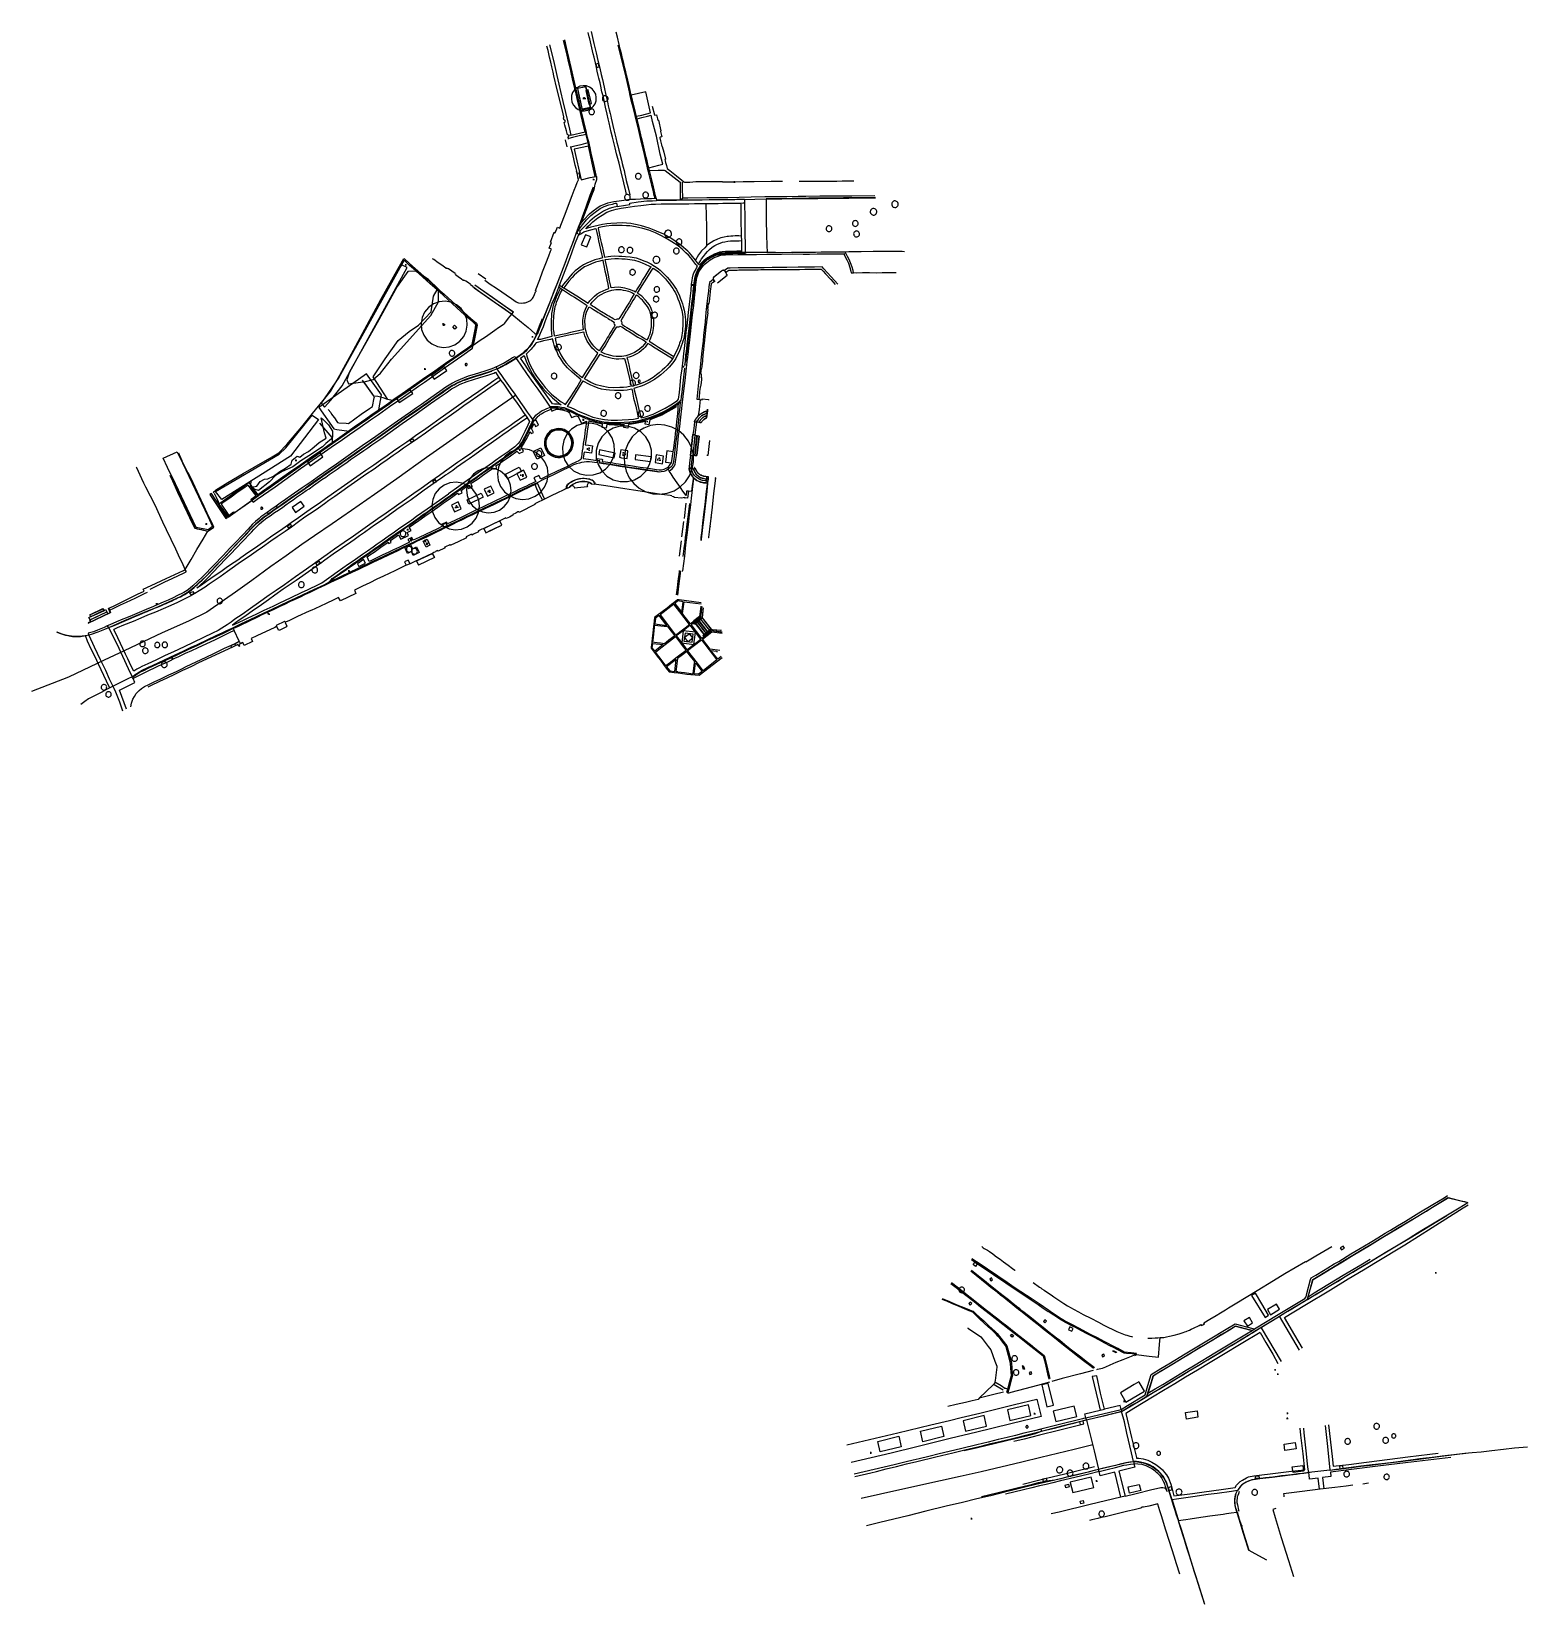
# Model space of a CAD drawing. Header units: metres. Extents: x 353335 to 353543, y 6929896 to 6930115.
import ezdxf

# ---------------------------------------------------------------- set-up
doc = ezdxf.new("R2010")
doc.units = ezdxf.units.M
for name, color, linetype in [('01 Overgang i belegg', 7, 'Continuous'), ('02 Trekkekum', 7, 'Continuous'), ('03 Benk', 7, 'Continuous'), ('04 Plantekasser bunn', 7, 'Continuous'), ('04 Plantekasser topp', 7, 'Continuous'), ('05 Dører', 7, 'Continuous'), ('07 Gressarealer_busker', 7, 'Continuous'), ('08 Busker', 7, 'Continuous'), ('09 Hekk', 7, 'Continuous'), ('5002 Fasadeliv_fortau', 7, 'Continuous'), ('5014 Takkant_takrenne', 7, 'Continuous'), ('5051 TrappBygg', 7, 'Continuous'), ('6002 MurLoddrett', 7, 'Continuous'), ('6013 Annet gjerde', 7, 'Continuous'), ('6113 Tre_dryppsone', 7, 'Continuous'), ('6113 Tre_stamme', 7, 'Continuous'), ('7001 Vegsenterlinje', 7, 'Continuous'), ('7005 Fortauskant ytre bunn', 7, 'Continuous'), ('7005 Fortauskant ytre topp', 7, 'Continuous'), ('7038 Bunn kantstein', 7, 'Continuous'), ('7038 Topp kantstein bakkant', 7, 'Continuous'), ('7038 Topp kantstein forkant', 7, 'Continuous'), ('7534 Overgangsfelt', 7, 'Continuous'), ('8163 Fordelingsskap', 7, 'Continuous'), ('8250 Kum', 7, 'Continuous'), ('8253 Sluk_rist', 7, 'Continuous'), ('8501 StolpeEnkel_bunn', 7, 'Continuous'), ('8501 StolpeEnkel_topp', 7, 'Continuous'), ('88 Lampearmatur', 7, 'Continuous')]:
    doc.layers.add(name, color=color, linetype=linetype)

msp = doc.modelspace()

# ---------------------------------------------------------------- linework, layer by layer
at = {"layer": '01 Overgang i belegg', "color": 21, "true_color": 0xff9f80}
for p, q in [((353409.98, 6930062.6, 3.36), (353412.16, 6930066.15, 3.47)), ((353363.65, 6930047.8, 3.18), (353366.09, 6930049.54, 3.19)), ((353426.45, 6930049.15, 3.72), (353426.19, 6930047.03, 3.77)), ((353425.88, 6930044.47, 3.79), (353426.15, 6930046.59, 3.79)), ((353425.57, 6930041.78, 3.81), (353425.82, 6930043.91, 3.8)), ((353363.51, 6930031.7, 3.1), (353363.63, 6930031.43, 3.1)), ((353508.81, 6929936.36, 3.35), (353512.51, 6929938.59, 3.51)), ((353470.57, 6929925.81, 3.36), (353469.32, 6929926.59, 3.39)), ((353486.95, 6929923.16, 3.18), (353487.01, 6929922.87, 3.17)), ((353482.15, 6929921.69, 3.12), (353482.08, 6929921.96, 3.13))]:
    msp.add_line(p, q, dxfattribs=at)
for points in [[(353412.23, 6930101.64, 4.39), (353411.9, 6930103.02, 4.42), (353411.66, 6930104.04, 4.44), (353411.44, 6930104.97, 4.46), (353411.08, 6930106.47, 4.48), (353410.74, 6930107.91, 4.5), (353410.45, 6930109.23, 4.53), (353410.18, 6930110.35, 4.55), (353409.94, 6930111.41, 4.56), (353409.66, 6930112.6, 4.59), (353409.44, 6930113.49, 4.61)], [(353411.93, 6930088.15, 3.94), (353412.26, 6930089.06, 3.97), (353412.77, 6930090.36, 4.02), (353413.37, 6930091.97, 4.09), (353413.67, 6930092.75, 4.1), (353413.8, 6930093.23, 4.12), (353413.85, 6930093.51, 4.13), (353414.06, 6930094.14, 4.15), (353414.07, 6930094.23, 4.15), (353414.08, 6930094.34, 4.2), (353413.87, 6930095.18, 4.2), (353413.63, 6930096.24, 4.23), (353413.45, 6930097.01, 4.27), (353413.27, 6930097.82, 4.3), (353413.12, 6930098.53, 4.31), (353412.98, 6930099.2, 4.33), (353412.78, 6930100, 4.35), (353412.68, 6930100.42, 4.36), (353412.56, 6930100.89, 4.38), (353412.24, 6930102.21, 4.4), (353412.01, 6930103.16, 4.42), (353411.85, 6930103.93, 4.44), (353411.29, 6930106.3, 4.48), (353411.01, 6930107.5, 4.49), (353410.5, 6930109.7, 4.54), (353409.85, 6930112.51, 4.6), (353409.59, 6930113.56, 4.61)], [(353418.21, 6930092.05, 4.18), (353418.09, 6930092.53, 4.22), (353417.81, 6930093.66, 4.24), (353417.44, 6930095.2, 4.26), (353417.15, 6930096.43, 4.27), (353416.81, 6930097.7, 4.3), (353416.61, 6930098.53, 4.32), (353416.25, 6930100.03, 4.33), (353416.07, 6930100.73, 4.35), (353415.78, 6930102.02, 4.37), (353415.65, 6930102.6, 4.37), (353415.49, 6930103.22, 4.38), (353415.27, 6930104.19, 4.4), (353415.11, 6930104.91, 4.4), (353414.92, 6930105.79, 4.42), (353414.78, 6930106.35, 4.42), (353414.63, 6930107.13, 4.44), (353414.52, 6930107.57, 4.44), (353414.36, 6930108.22, 4.45), (353414.26, 6930108.62, 4.45), (353414.13, 6930109.19, 4.46), (353414.02, 6930109.7, 4.45), (353413.88, 6930110.37, 4.47), (353413.67, 6930111.15, 4.49), (353413.56, 6930111.61, 4.49), (353413.37, 6930112.43, 4.51), (353413.18, 6930113.27, 4.52), (353413.07, 6930113.69, 4.51), (353412.99, 6930114, 4.52), (353412.87, 6930114.6, 4.52)], [(353413.27, 6930114.73, 4.52), (353413.64, 6930113.07, 4.5), (353413.96, 6930111.77, 4.48), (353414.22, 6930110.7, 4.47), (353414.47, 6930109.61, 4.45), (353414.67, 6930108.74, 4.45), (353414.83, 6930108.06, 4.44), (353415.07, 6930106.96, 4.43), (353415.31, 6930105.87, 4.41), (353415.53, 6930104.96, 4.4), (353415.66, 6930104.38, 4.39), (353415.78, 6930103.82, 4.39), (353415.91, 6930103.34, 4.39), (353415.98, 6930103.13, 4.39), (353416, 6930102.96, 4.39), (353416.06, 6930102.69, 4.38), (353416.42, 6930101.04, 4.37), (353416.71, 6930099.93, 4.34), (353416.86, 6930099.31, 4.33), (353416.98, 6930098.81, 4.32), (353417.12, 6930098.23, 4.32), (353417.26, 6930097.69, 4.32), (353417.47, 6930096.85, 4.3), (353417.6, 6930096.35, 4.3), (353417.72, 6930095.87, 4.28), (353417.84, 6930095.4, 4.28), (353417.94, 6930094.9, 4.27), (353418.05, 6930094.46, 4.27), (353418.16, 6930093.99, 4.26), (353418.28, 6930093.5, 4.24), (353418.42, 6930092.99, 4.23), (353418.65, 6930092.01, 4.2)], [(353422.29, 6930091.54, 4.33), (353422.22, 6930091.86, 4.35), (353422.02, 6930092.7, 4.34), (353421.88, 6930093.37, 4.37), (353421.69, 6930094.09, 4.37), (353421.43, 6930095.19, 4.39), (353421.38, 6930095.39, 4.39), (353421.28, 6930095.77, 4.38), (353421.21, 6930096.06, 4.41), (353421.04, 6930096.72, 4.42), (353420.91, 6930097.24, 4.42), (353420.84, 6930097.61, 4.43), (353420.44, 6930099.24, 4.45), (353420.27, 6930099.96, 4.46), (353420.08, 6930100.78, 4.45), (353419.84, 6930101.77, 4.47), (353419.7, 6930102.37, 4.47), (353419.65, 6930102.59, 4.47), (353419.57, 6930102.93, 4.47), (353419.55, 6930103.03, 4.47), (353419.39, 6930103.67, 4.48), (353419.25, 6930104.27, 4.48), (353419.02, 6930105.16, 4.48), (353418.87, 6930105.79, 4.48), (353418.85, 6930105.88, 4.48), (353418.76, 6930106.29, 4.49), (353418.49, 6930107.42, 4.5), (353418.36, 6930107.96, 4.51), (353418.19, 6930108.64, 4.51), (353418.08, 6930109.12, 4.51), (353417.95, 6930109.64, 4.5), (353417.81, 6930110.25, 4.52), (353417.63, 6930110.98, 4.52), (353417.48, 6930111.64, 4.53), (353417.33, 6930112.26, 4.54), (353417.17, 6930112.93, 4.54), (353416.94, 6930113.94, 4.55), (353416.77, 6930114.64, 4.55)], [(353407.5, 6930112.88, 4.63), (353407.83, 6930111.45, 4.6), (353408.11, 6930110.25, 4.58), (353408.5, 6930108.61, 4.55), (353408.79, 6930107.42, 4.53), (353409.01, 6930106.38, 4.51), (353409.35, 6930105.01, 4.48), (353409.71, 6930103.48, 4.45), (353410.03, 6930102.1, 4.42), (353410.24, 6930101.13, 4.41), (353410.43, 6930100.3, 4.4), (353410.15, 6930100.26, 4.42)], [(353422.16, 6930091.54, 4.32), (353422.05, 6930091.94, 4.33), (353421.88, 6930092.65, 4.34), (353421.72, 6930093.3, 4.34), (353421.66, 6930093.61, 4.34), (353421.53, 6930094.09, 4.37), (353421.39, 6930094.67, 4.39), (353421.25, 6930095.22, 4.4), (353421.17, 6930095.54, 4.4), (353421.07, 6930095.99, 4.4), (353420.87, 6930096.8, 4.42), (353420.68, 6930097.61, 4.43), (353420.27, 6930099.3, 4.45), (353420.07, 6930100.1, 4.45), (353419.88, 6930100.97, 4.46), (353419.65, 6930101.91, 4.46), (353419.49, 6930102.62, 4.47), (353419.28, 6930103.47, 4.47), (353419.2, 6930103.77, 4.47), (353419.11, 6930104.19, 4.48), (353418.99, 6930104.67, 4.48), (353418.84, 6930105.17, 4.47), (353418.7, 6930105.83, 4.47), (353418.59, 6930106.33, 4.49), (353418.12, 6930108.35, 4.5), (353417.89, 6930109.29, 4.5), (353417.4, 6930111.34, 4.51), (353417.05, 6930112.82, 4.54)], [(353419.57, 6930102.93, 4.47), (353420.31, 6930103.11, 4.47), (353421.53, 6930103.4, 4.52), (353420.86, 6930106.34, 4.54), (353418.85, 6930105.88, 4.48)], [(353419.65, 6930102.59, 4.47), (353420.3, 6930102.75, 4.49), (353421.1, 6930102.94, 4.5), (353421.64, 6930103.08, 4.52)], [(353421.28, 6930095.77, 4.38), (353422.69, 6930096.14, 4.43), (353423.22, 6930096.26, 4.44), (353422.89, 6930097.68, 4.46), (353422.34, 6930100.16, 4.49), (353421.8, 6930102.23, 4.51), (353421.64, 6930103.08, 4.52)], [(353412.51, 6930100.41, 4.36), (353412.18, 6930100.33, 4.36), (353411.61, 6930100.2, 4.37), (353411.03, 6930100.06, 4.38), (353410.68, 6930099.97, 4.39), (353410.17, 6930099.85, 4.42)], [(353410.43, 6930100.3, 4.4), (353412.43, 6930100.76, 4.38), (353412.23, 6930101.64, 4.39)], [(353412.43, 6930100.76, 4.38), (353412.51, 6930100.41, 4.36), (353412.79, 6930099.22, 4.34), (353411.85, 6930098.98, 4.35), (353410.8, 6930098.73, 4.36), (353410.45, 6930098.65, 4.4)], [(353412.79, 6930099.22, 4.34), (353412.89, 6930098.79, 4.32), (353410.89, 6930098.34, 4.35), (353411.9, 6930094.12, 4.18), (353413.14, 6930094.4, 4.17), (353413.71, 6930094.53, 4.18), (353413.83, 6930094.58, 4.15)], [(353413.83, 6930094.58, 4.15), (353413.61, 6930095.6, 4.21), (353413.43, 6930096.4, 4.24), (353413.13, 6930097.78, 4.29), (353412.89, 6930098.79, 4.32)], [(353421.38, 6930095.39, 4.39), (353422.58, 6930095.42, 4.43), (353423.44, 6930095.45, 4.44), (353423.58, 6930095.4, 4.46), (353424.41, 6930094.73, 4.49), (353425.63, 6930093.78, 4.52), (353425.65, 6930092.51, 4.51), (353425.67, 6930091.35, 4.52)], [(353422.39, 6930091.33, 4.36), (353423.2, 6930091.34, 4.39), (353424.09, 6930091.33, 4.44), (353425.03, 6930091.33, 4.49), (353425.67, 6930091.35, 4.52), (353425.91, 6930091.35, 4.53), (353425.91, 6930091.54, 4.53), (353426, 6930091.55, 4.53), (353425.98, 6930092.95, 4.56), (353425.99, 6930093.78, 4.58)], [(353411.67, 6930087.77, 3.94), (353411.88, 6930088.06, 3.96), (353411.93, 6930088.15, 3.94), (353412.27, 6930088.54, 3.94), (353413.03, 6930089.38, 3.96), (353413.55, 6930089.81, 3.97), (353414.04, 6930090.18, 3.97), (353414.53, 6930090.48, 4), (353415.05, 6930090.68, 4.02), (353415.6, 6930090.89, 4.04), (353416.42, 6930091.1, 4.1), (353417.19, 6930091.2, 4.14), (353417.8, 6930091.29, 4.17), (353418.66, 6930091.4, 4.19), (353419.43, 6930091.41, 4.22), (353420.13, 6930091.45, 4.23), (353420.73, 6930091.49, 4.23), (353421.22, 6930091.51, 4.27), (353421.67, 6930091.52, 4.31), (353422.05, 6930091.53, 4.31), (353422.16, 6930091.54, 4.32), (353422.29, 6930091.54, 4.33), (353422.37, 6930091.21, 4.31)], [(353452.71, 6930091.87, 6.35), (353449.54, 6930091.85, 6.12), (353447.88, 6930091.84, 6.01), (353446.72, 6930091.83, 5.91), (353445.09, 6930091.81, 5.8), (353443.13, 6930091.78, 5.67), (353442.06, 6930091.77, 5.6), (353440.48, 6930091.75, 5.49), (353439.48, 6930091.74, 5.41), (353438.61, 6930091.73, 5.35), (353437.43, 6930091.73, 5.26), (353435.53, 6930091.68, 5.11), (353433.87, 6930091.64, 4.99), (353432.27, 6930091.61, 4.9), (353430.74, 6930091.6, 4.81), (353429.37, 6930091.58, 4.73), (353426.7, 6930091.54, 4.56), (353426, 6930091.55, 4.53)], [(353411.49, 6930087.07, 3.76), (353411.63, 6930087.3, 3.87), (353411.78, 6930087.49, 3.88), (353412.08, 6930087.85, 3.9), (353412.64, 6930088.53, 3.9), (353413.22, 6930089.15, 3.91), (353413.83, 6930089.6, 3.93), (353414.52, 6930090.1, 3.97), (353415.09, 6930090.4, 3.97), (353415.74, 6930090.62, 4.03), (353416.24, 6930090.72, 4.06), (353416.61, 6930090.84, 4.08), (353416.79, 6930090.85, 4.09), (353416.9, 6930090.38, 4.02), (353416.27, 6930090.24, 3.98), (353415.8, 6930090.11, 3.96), (353414.98, 6930089.74, 3.92), (353414.28, 6930089.28, 3.9), (353413.73, 6930088.91, 3.87), (353413.08, 6930088.34, 3.83), (353412.58, 6930087.84, 3.81), (353412.12, 6930087.37, 3.81), (353411.7, 6930086.94, 3.74)], [(353412.55, 6930087.3, 3.84), (353412.87, 6930087.64, 3.81), (353413.17, 6930087.94, 3.83), (353413.51, 6930088.25, 3.85), (353414.19, 6930088.83, 3.88), (353414.79, 6930089.2, 3.9), (353415.47, 6930089.6, 3.94), (353416.11, 6930089.83, 3.96), (353416.74, 6930090.03, 3.99), (353417.46, 6930090.15, 4.02), (353418.08, 6930090.23, 4.04), (353418.71, 6930090.36, 4.06), (353419.3, 6930090.45, 4.08), (353420.16, 6930090.55, 4.12), (353420.91, 6930090.62, 4.15), (353421.63, 6930090.71, 4.17), (353422.21, 6930090.72, 4.21), (353423, 6930090.75, 4.25), (353423.96, 6930090.74, 4.29), (353424.71, 6930090.76, 4.32), (353425.34, 6930090.76, 4.36), (353426.24, 6930090.75, 4.4), (353426.85, 6930090.77, 4.44), (353427.62, 6930090.8, 4.49), (353428.28, 6930090.81, 4.53), (353429.08, 6930090.81, 4.58), (353429.21, 6930090.8, 4.57), (353429.83, 6930090.82, 4.63), (353430.92, 6930090.83, 4.74), (353431.58, 6930090.85, 4.79), (353432.3, 6930090.86, 4.85), (353433.09, 6930090.86, 4.93), (353433.73, 6930090.87, 4.97), (353434.1, 6930090.86, 5.01), (353434.4, 6930090.89, 5.03), (353434.6, 6930090.91, 5.04)], [(353416.9, 6930090.38, 4.02), (353418.03, 6930090.59, 4.08), (353418.67, 6930090.69, 4.11), (353418.64, 6930090.85, 4.14), (353419.8, 6930091.02, 4.18), (353421.01, 6930091.16, 4.21), (353421.79, 6930091.2, 4.28), (353422.31, 6930091.21, 4.3), (353422.37, 6930091.21, 4.31)], [(353429.21, 6930090.8, 4.57), (353429.26, 6930089.07, 4.57), (353429.29, 6930087.64, 4.57), (353429.31, 6930086.49, 4.58), (353429.32, 6930085.79, 4.58), (353429.32, 6930085.24, 4.58), (353429.33, 6930084.92, 4.57)], [(353434.19, 6930086.28, 5.03), (353434.16, 6930086.95, 5.03), (353434.15, 6930088.07, 5.02), (353434.12, 6930089.72, 5.01), (353434.11, 6930090.67, 5.02), (353434.1, 6930090.86, 5.01)], [(353411.52, 6930086.4, 3.73), (353411.84, 6930086.61, 3.74), (353412.25, 6930086.87, 3.82), (353412.72, 6930087, 3.8), (353413.25, 6930087.15, 3.83), (353413.91, 6930087.34, 3.83), (353414.05, 6930086.79, 3.84), (353414.18, 6930086.16, 3.82), (353414.29, 6930085.62, 3.82), (353414.43, 6930085.03, 3.82), (353414.58, 6930084.41, 3.81), (353414.71, 6930083.79, 3.81), (353414.84, 6930083.25, 3.8), (353414.4, 6930083.13, 3.78), (353413.8, 6930082.96, 3.76), (353413.22, 6930082.75, 3.73), (353412.65, 6930082.51, 3.7), (353412.2, 6930082.26, 3.69), (353411.77, 6930081.98, 3.66), (353411.37, 6930081.68, 3.65), (353411.06, 6930081.43, 3.63), (353410.62, 6930081.02, 3.61), (353410.34, 6930080.71, 3.59), (353410.02, 6930080.31, 3.57), (353409.7, 6930079.92, 3.56), (353409.42, 6930079.58, 3.53), (353409.18, 6930079.27, 3.51)], [(353428.2, 6930082.39, 4.39), (353427.79, 6930082.95, 4.38), (353427.18, 6930083.67, 4.34), (353426.93, 6930083.95, 4.32), (353426.71, 6930084.17, 4.32), (353426.44, 6930084.42, 4.32), (353426.11, 6930084.71, 4.29), (353425.75, 6930085, 4.27), (353424.97, 6930085.59, 4.26), (353424.48, 6930085.91, 4.24), (353424.11, 6930086.13, 4.21), (353423.27, 6930086.61, 4.21), (353422.68, 6930086.84, 4.18), (353422.03, 6930087.12, 4.16), (353421.36, 6930087.37, 4.13), (353420.74, 6930087.56, 4.12), (353420.26, 6930087.69, 4.09), (353419.69, 6930087.83, 4.08), (353419.23, 6930087.94, 4.06), (353418.79, 6930088.02, 4.04), (353418.19, 6930088.07, 4.02), (353417.6, 6930088.11, 4), (353416.86, 6930088.08, 3.97), (353416, 6930088.02, 3.93), (353415.47, 6930087.97, 3.9), (353414.84, 6930087.89, 3.88), (353414.23, 6930087.76, 3.86), (353413.66, 6930087.62, 3.83), (353413.22, 6930087.5, 3.82), (353412.78, 6930087.37, 3.82), (353412.55, 6930087.3, 3.84)], [(353428, 6930082.14, 4.38), (353427.82, 6930082.31, 4.38), (353427.55, 6930082.69, 4.38), (353427.41, 6930082.9, 4.37), (353427.13, 6930083.27, 4.35), (353426.79, 6930083.63, 4.33), (353426.46, 6930083.97, 4.31), (353425.95, 6930084.44, 4.29), (353425.37, 6930084.9, 4.26), (353424.5, 6930085.5, 4.24), (353423.87, 6930085.87, 4.22), (353423.06, 6930086.33, 4.19), (353422.23, 6930086.71, 4.16), (353421.3, 6930087.09, 4.13), (353420.46, 6930087.34, 4.11), (353419.45, 6930087.57, 4.07), (353418.67, 6930087.68, 4.04), (353418.21, 6930087.72, 4.03), (353417.6, 6930087.76, 4), (353416.99, 6930087.75, 3.98), (353416.16, 6930087.74, 3.94), (353415.36, 6930087.64, 3.9), (353414.62, 6930087.54, 3.87), (353414.24, 6930087.44, 3.85), (353414.23, 6930087.32, 3.84), (353414.37, 6930086.69, 3.84), (353414.5, 6930086.19, 3.83), (353414.58, 6930085.76, 3.84), (353414.68, 6930085.38, 3.83), (353414.79, 6930084.89, 3.84), (353414.93, 6930084.21, 3.82), (353415.13, 6930083.34, 3.82), (353415.64, 6930083.42, 3.84), (353416, 6930083.48, 3.86), (353416.56, 6930083.52, 3.88), (353417.1, 6930083.5, 3.9), (353417.56, 6930083.47, 3.92), (353418.05, 6930083.45, 3.93), (353418.7, 6930083.4, 3.94), (353419.51, 6930083.25, 3.97), (353420.06, 6930083.09, 3.99), (353420.6, 6930082.86, 4), (353421.02, 6930082.68, 4.02), (353421.55, 6930082.41, 4.03), (353422.07, 6930082.11, 4.04), (353422.45, 6930081.87, 4.06), (353422.85, 6930081.56, 4.07), (353423.15, 6930081.27, 4.07), (353423.46, 6930080.95, 4.08), (353423.83, 6930080.56, 4.1), (353424.16, 6930080.2, 4.12), (353424.42, 6930079.87, 4.12), (353424.64, 6930079.58, 4.13), (353424.91, 6930079.17, 4.15), (353425.12, 6930078.84, 4.15), (353425.29, 6930078.53, 4.15), (353425.49, 6930078.12, 4.15), (353425.67, 6930077.68, 4.15), (353425.83, 6930077.25, 4.16), (353425.96, 6930076.85, 4.14), (353426.08, 6930076.48, 4.14), (353426.22, 6930075.99, 4.13), (353426.31, 6930075.49, 4.11), (353426.36, 6930075.01, 4.1), (353426.37, 6930074.63, 4.09), (353426.37, 6930074.16, 4.09), (353426.37, 6930073.81, 4.08), (353426.34, 6930073.33, 4.07), (353426.31, 6930073.02, 4.06), (353426.27, 6930072.67, 4.06), (353426.21, 6930072.33, 4.05), (353426.14, 6930072.03, 4.04), (353426.03, 6930071.69, 4.01), (353425.91, 6930071.33, 4.01), (353425.79, 6930070.97, 3.99), (353425.64, 6930070.55, 3.98), (353425.46, 6930070.11, 3.97), (353425.25, 6930069.68, 3.96), (353425.03, 6930069.26, 3.94), (353424.78, 6930068.86, 3.94), (353424.39, 6930068.36, 3.9), (353424.1, 6930068.04, 3.88), (353423.78, 6930067.71, 3.86), (353423.37, 6930067.36, 3.84), (353422.97, 6930067.01, 3.82), (353422.59, 6930066.7, 3.8), (353422.07, 6930066.33, 3.76), (353421.36, 6930065.91, 3.73), (353420.62, 6930065.57, 3.7), (353420.21, 6930065.4, 3.69), (353419.62, 6930065.23, 3.67), (353419.22, 6930065.11, 3.63), (353419.26, 6930064.92, 3.63), (353419.52, 6930063.85, 3.62), (353419.92, 6930062.16, 3.59), (353420.21, 6930061.01, 3.57), (353420.82, 6930061.16, 3.62), (353421.88, 6930061.54, 3.65), (353422.63, 6930061.87, 3.69), (353423.58, 6930062.37, 3.74), (353424.35, 6930062.8, 3.78), (353425.26, 6930063.44, 3.82), (353425.41, 6930063.6, 3.83), (353425.54, 6930064.53, 3.85), (353425.65, 6930065.5, 3.89), (353425.76, 6930066.67, 3.91), (353425.92, 6930067.84, 3.95), (353426.06, 6930069.03, 3.98), (353426.15, 6930069.89, 3.99), (353426.29, 6930071.07, 4.02), (353426.37, 6930071.94, 4.05), (353426.5, 6930072.92, 4.06), (353426.62, 6930073.82, 4.1), (353426.7, 6930074.68, 4.12), (353426.83, 6930075.68, 4.14), (353426.93, 6930076.78, 4.18), (353427.08, 6930077.95, 4.21), (353427.16, 6930078.71, 4.23), (353427.24, 6930079.61, 4.26), (353427.31, 6930080.1, 4.28), (353427.35, 6930080.48, 4.29), (353427.45, 6930080.9, 4.3), (353427.54, 6930081.19, 4.32), (353427.76, 6930081.54, 4.34), (353427.99, 6930081.94, 4.37), (353428.07, 6930082.08, 4.38), (353428, 6930082.14, 4.38)], [(353407.82, 6930072.31, 3.34), (353407.44, 6930072.22, 3.32), (353406.21, 6930071.9, 3.3), (353405.8, 6930071.9, 3.3), (353406.04, 6930072.34, 3.31), (353406.25, 6930072.78, 3.3), (353406.41, 6930073.18, 3.32), (353406.64, 6930073.73, 3.34), (353406.89, 6930074.4, 3.36), (353407.17, 6930075.15, 3.37), (353407.57, 6930076.12, 3.41), (353407.87, 6930076.93, 3.42), (353408.22, 6930077.76, 3.46), (353408.5, 6930078.44, 3.47), (353408.78, 6930079.17, 3.5), (353408.87, 6930079.45, 3.5), (353410.21, 6930082.95, 3.63), (353410.59, 6930083.96, 3.66), (353411.02, 6930085.17, 3.7), (353411.52, 6930086.4, 3.73), (353411.58, 6930086.49, 3.73)], [(353434.23, 6930084.16, 5.05), (353434.19, 6930084.16, 5.06), (353433.52, 6930084.16, 4.98), (353433.17, 6930084.15, 4.94), (353432.79, 6930084.15, 4.91), (353432.42, 6930084.14, 4.86), (353431.97, 6930084.14, 4.81), (353431.5, 6930084.1, 4.74), (353431.14, 6930084.02, 4.7), (353430.79, 6930083.92, 4.66), (353430.38, 6930083.76, 4.63), (353430.03, 6930083.6, 4.59), (353429.79, 6930083.46, 4.56), (353429.46, 6930083.27, 4.53), (353429.21, 6930083.08, 4.51), (353428.96, 6930082.87, 4.47), (353428.7, 6930082.64, 4.45), (353428.49, 6930082.41, 4.42), (353428.34, 6930082.22, 4.39), (353428.25, 6930082.32, 4.39), (353428.2, 6930082.39, 4.39), (353428.3, 6930082.57, 4.4), (353428.49, 6930082.86, 4.43), (353428.63, 6930083.13, 4.47), (353428.89, 6930083.46, 4.51), (353429.17, 6930083.82, 4.53), (353429.47, 6930084.15, 4.58), (353429.71, 6930084.4, 4.59), (353430.09, 6930084.73, 4.64), (353430.46, 6930084.97, 4.67), (353430.83, 6930085.14, 4.69), (353431.2, 6930085.31, 4.73), (353431.55, 6930085.45, 4.78), (353431.87, 6930085.5, 4.81), (353432.26, 6930085.56, 4.85), (353432.66, 6930085.61, 4.9), (353433.17, 6930085.63, 4.94), (353433.86, 6930085.64, 5.01), (353434.21, 6930085.66, 5.04), (353434.19, 6930086.28, 5.03), (353433.81, 6930086.29, 5.01), (353433.3, 6930086.29, 4.95), (353432.98, 6930086.28, 4.92), (353432.69, 6930086.28, 4.9), (353432.38, 6930086.24, 4.87), (353432.17, 6930086.23, 4.84), (353431.76, 6930086.15, 4.79), (353431.3, 6930086.04, 4.73), (353430.83, 6930085.86, 4.69), (353430.35, 6930085.64, 4.66), (353429.98, 6930085.4, 4.63), (353429.46, 6930085.05, 4.59), (353429.33, 6930084.92, 4.57), (353429.08, 6930084.66, 4.55), (353428.61, 6930084.22, 4.51), (353428.21, 6930083.66, 4.46), (353427.79, 6930082.95, 4.38)], [(353434.23, 6930084.02, 5.06), (353434.23, 6930084.16, 5.05), (353434.21, 6930085.66, 5.04)], [(353408.87, 6930079.45, 3.5), (353409.45, 6930079.1, 3.52), (353409.47, 6930079.09, 3.52), (353409.71, 6930078.93, 3.53), (353410.46, 6930078.47, 3.57), (353411.26, 6930077.96, 3.58), (353412.2, 6930077.38, 3.59), (353412.87, 6930076.94, 3.61), (353413.11, 6930077.26, 3.63), (353413.42, 6930077.62, 3.65), (353413.76, 6930077.94, 3.66), (353414.11, 6930078.23, 3.7), (353414.53, 6930078.48, 3.71), (353414.92, 6930078.66, 3.72), (353415.38, 6930078.86, 3.74), (353415.74, 6930078.99, 3.76), (353415.63, 6930079.61, 3.77), (353415.51, 6930080.18, 3.77), (353415.39, 6930080.71, 3.78), (353415.23, 6930081.41, 3.79), (353415.12, 6930081.96, 3.8), (353414.99, 6930082.59, 3.8), (353414.92, 6930082.93, 3.8)], [(353414.92, 6930082.93, 3.8), (353414.48, 6930082.81, 3.78), (353413.9, 6930082.65, 3.76), (353413.34, 6930082.44, 3.73), (353412.8, 6930082.21, 3.7), (353412.37, 6930081.98, 3.69), (353411.96, 6930081.71, 3.66), (353411.58, 6930081.42, 3.65), (353411.29, 6930081.19, 3.63), (353410.9, 6930080.84, 3.62), (353410.61, 6930080.52, 3.6), (353410.18, 6930080.02, 3.58), (353409.87, 6930079.62, 3.56), (353409.47, 6930079.09, 3.52)], [(353419.44, 6930078.5, 3.9), (353419.19, 6930078.63, 3.89), (353418.62, 6930078.86, 3.86), (353417.95, 6930079.04, 3.84), (353417.4, 6930079.15, 3.82), (353417.06, 6930079.16, 3.81), (353416.51, 6930079.14, 3.78), (353416.05, 6930079.07, 3.77), (353416, 6930079.3, 3.76), (353415.84, 6930080.06, 3.78), (353415.68, 6930080.85, 3.79), (353415.49, 6930081.75, 3.81), (353415.21, 6930083.02, 3.82), (353415.69, 6930083.08, 3.84), (353416.04, 6930083.13, 3.86), (353416.56, 6930083.17, 3.88), (353417.08, 6930083.15, 3.9), (353417.54, 6930083.12, 3.92), (353418.02, 6930083.1, 3.93), (353418.63, 6930083.04, 3.94), (353419.3, 6930082.91, 3.97), (353419.88, 6930082.73, 3.98), (353420.38, 6930082.54, 4.01), (353420.8, 6930082.36, 4.02), (353421.39, 6930082.1, 4.03), (353421.61, 6930081.98, 4.02)], [(353425.68, 6930063.25, 3.87), (353425.62, 6930062.77, 3.86), (353425.6, 6930062.5, 3.84), (353425.48, 6930061.52, 3.81), (353425.45, 6930061.26, 3.8), (353425.35, 6930060.31, 3.77), (353425.21, 6930059.05, 3.74), (353425.09, 6930058.01, 3.71), (353425.02, 6930057.45, 3.69), (353424.92, 6930056.54, 3.65), (353424.8, 6930055.62, 3.62), (353424.71, 6930054.92, 3.6), (353424.68, 6930054.72, 3.59), (353424.61, 6930054.55, 3.6), (353424.53, 6930054.4, 3.59), (353424.47, 6930054.3, 3.58), (353424.33, 6930054.16, 3.57), (353424.21, 6930054.05, 3.57), (353424.04, 6930053.91, 3.56), (353423.97, 6930053.86, 3.55), (353424.14, 6930053.6, 3.56), (353424.34, 6930053.76, 3.57), (353424.53, 6930053.92, 3.58), (353424.74, 6930054.16, 3.59), (353424.86, 6930054.33, 3.6), (353424.96, 6930054.57, 3.61), (353425.02, 6930054.86, 3.61), (353425.05, 6930055.22, 3.62), (353425.13, 6930055.78, 3.64), (353425.18, 6930056.21, 3.65), (353425.28, 6930057.07, 3.69), (353425.38, 6930057.95, 3.72), (353425.43, 6930058.5, 3.73), (353425.51, 6930059.12, 3.74), (353425.59, 6930059.8, 3.76), (353425.69, 6930060.67, 3.79), (353425.74, 6930061.12, 3.8), (353425.88, 6930062.3, 3.84), (353425.93, 6930062.79, 3.87), (353425.98, 6930063.2, 3.88), (353426.06, 6930063.96, 3.89), (353426.21, 6930065.14, 3.92), (353426.29, 6930065.85, 3.94), (353426.37, 6930066.61, 3.95), (353426.44, 6930067.08, 3.97), (353426.5, 6930067.5, 3.98), (353426.54, 6930068, 4), (353426.57, 6930068.28, 4.01), (353426.64, 6930068.82, 4.04), (353426.71, 6930069.44, 4.1), (353426.76, 6930069.81, 4.12), (353426.86, 6930070.71, 4.18), (353427, 6930071.85, 4.28), (353427.13, 6930073.1, 4.38), (353427.19, 6930073.62, 4.42), (353427.28, 6930074.44, 4.49), (353427.33, 6930074.97, 4.53), (353427.46, 6930075.98, 4.62), (353427.53, 6930076.65, 4.67), (353427.59, 6930077.13, 4.71), (353427.7, 6930078.15, 4.86), (353427.76, 6930078.78, 4.9), (353427.8, 6930079.13, 4.94), (353427.87, 6930079.88, 5), (353427.91, 6930080.16, 5.02), (353427.99, 6930080.52, 5.04), (353428.07, 6930080.76, 5.06), (353428.14, 6930081.02, 5.06), (353428.26, 6930081.31, 5.06), (353428.57, 6930081.79, 5.07), (353428.7, 6930081.97, 5.07), (353428.88, 6930082.19, 5.07), (353429.12, 6930082.42, 5.07), (353429.57, 6930082.81, 5.08), (353429.84, 6930082.98, 5.08), (353430.28, 6930083.24, 5.09), (353430.67, 6930083.4, 5.09), (353431.31, 6930083.61, 5.09), (353431.97, 6930083.69, 5.08), (353433.69, 6930083.71, 5.09), (353434.39, 6930083.73, 5.1), (353434.71, 6930083.71, 5.11), (353436.25, 6930083.74, 5.21), (353437.71, 6930083.75, 5.32), (353438.78, 6930083.76, 5.4), (353439.74, 6930083.78, 5.46), (353441.31, 6930083.8, 5.57), (353442.76, 6930083.78, 5.69), (353443.65, 6930083.78, 5.74), (353444.71, 6930083.8, 5.82), (353446.57, 6930083.8, 5.95), (353448.55, 6930083.83, 6.06), (353448.43, 6930083.76, 6.07), (353448.84, 6930082.97, 6.14), (353449.04, 6930082.52, 6.17), (353449.25, 6930081.93, 6.21), (353449.4, 6930081.39, 6.24), (353449.44, 6930081.15, 6.25), (353449.74, 6930081.15, 6.25)], [(353421.88, 6930081.81, 4.04), (353422.25, 6930081.58, 4.06), (353422.62, 6930081.29, 4.07), (353422.96, 6930081, 4.07), (353423.23, 6930080.72, 4.09), (353423.59, 6930080.33, 4.09), (353423.89, 6930079.98, 4.12), (353424.15, 6930079.66, 4.12), (353424.36, 6930079.38, 4.13), (353424.61, 6930078.98, 4.15), (353424.82, 6930078.66, 4.15), (353424.98, 6930078.37, 4.15), (353425.17, 6930077.98, 4.15), (353425.34, 6930077.55, 4.15), (353425.5, 6930077.14, 4.16), (353425.63, 6930076.74, 4.14), (353425.74, 6930076.38, 4.14), (353425.88, 6930075.91, 4.13), (353425.96, 6930075.44, 4.11), (353426.01, 6930074.99, 4.1), (353426.02, 6930074.61, 4.09), (353426.04, 6930074.19, 4.09), (353426.02, 6930073.82, 4.07), (353425.99, 6930073.39, 4.07), (353425.97, 6930073.09, 4.06), (353425.93, 6930072.77, 4.06), (353425.89, 6930072.49, 4.05), (353425.82, 6930072.2, 4.04), (353425.72, 6930071.81, 4.02), (353425.58, 6930071.39, 4.01), (353425.51, 6930071.18, 4), (353425.42, 6930070.93, 3.98), (353425.31, 6930070.68, 3.98), (353425.14, 6930070.26, 3.97), (353424.93, 6930069.84, 3.96), (353424.72, 6930069.43, 3.94), (353424.49, 6930069.06, 3.94), (353424.12, 6930068.59, 3.9), (353423.85, 6930068.28, 3.88), (353423.54, 6930067.97, 3.86), (353423.14, 6930067.63, 3.83), (353422.74, 6930067.27, 3.82), (353422.37, 6930066.97, 3.8), (353421.88, 6930066.63, 3.76), (353421.19, 6930066.22, 3.73), (353420.48, 6930065.89, 3.7), (353420.1, 6930065.73, 3.69), (353419.51, 6930065.57, 3.67), (353419.14, 6930065.44, 3.64)], [(353419.44, 6930078.5, 3.9), (353419.64, 6930078.82, 3.91), (353420.07, 6930079.5, 3.93), (353420.43, 6930080.08, 3.95), (353420.78, 6930080.65, 3.97), (353421.08, 6930081.14, 3.98), (353421.36, 6930081.58, 4), (353421.61, 6930081.98, 4.02)], [(353419.71, 6930078.34, 3.89), (353420, 6930078.81, 3.92), (353420.37, 6930079.4, 3.93), (353421.01, 6930080.42, 3.97), (353421.23, 6930080.8, 3.98), (353421.63, 6930081.39, 4.01), (353421.81, 6930081.69, 4.01), (353421.88, 6930081.81, 4.04)], [(353447.56, 6930079.58, 6.39), (353446.64, 6930080.62, 6.27), (353445.63, 6930081.73, 6.08), (353445.41, 6930081.98, 6.04), (353444.31, 6930081.97, 5.95), (353443.29, 6930081.96, 5.86), (353442.04, 6930081.95, 5.74), (353440.49, 6930081.92, 5.6), (353439.02, 6930081.91, 5.49), (353438.43, 6930081.9, 5.45), (353437.35, 6930081.88, 5.37), (353436.34, 6930081.88, 5.3), (353434.91, 6930081.86, 5.21), (353433.72, 6930081.85, 5.17), (353432.58, 6930081.84, 5.15), (353432.3, 6930081.83, 5.15), (353431.82, 6930081.47, 5.15)], [(353409.02, 6930079.03, 3.5), (353408.72, 6930078.49, 3.54), (353408.41, 6930077.79, 3.45), (353408.21, 6930077.29, 3.44), (353408.05, 6930076.79, 3.43), (353407.95, 6930076.44, 3.42), (353407.85, 6930075.95, 3.4), (353407.78, 6930075.52, 3.4), (353407.76, 6930075.18, 3.39), (353407.71, 6930074.58, 3.38), (353407.69, 6930073.98, 3.38), (353407.71, 6930073.29, 3.36), (353407.75, 6930072.79, 3.34), (353407.82, 6930072.31, 3.34)], [(353408.78, 6930079.17, 3.5), (353409.02, 6930079.03, 3.5), (353409.3, 6930078.84, 3.51), (353410.56, 6930078.04, 3.55), (353410.97, 6930077.77, 3.56), (353411.33, 6930077.54, 3.56), (353411.73, 6930077.29, 3.58), (353412.14, 6930077.02, 3.58), (353412.46, 6930076.8, 3.58), (353412.71, 6930076.65, 3.6), (353412.67, 6930076.57, 3.6), (353412.42, 6930076.07, 3.58), (353412.27, 6930075.62, 3.56), (353412.16, 6930075.15, 3.55), (353412.09, 6930074.61, 3.53), (353412.09, 6930074.11, 3.53), (353412.12, 6930073.68, 3.52), (353412.18, 6930073.25, 3.52), (353411.06, 6930073.01, 3.48), (353410.41, 6930072.87, 3.45), (353409.73, 6930072.71, 3.42), (353409.02, 6930072.57, 3.39), (353408.41, 6930072.42, 3.36), (353408.19, 6930072.37, 3.34), (353408.11, 6930072.87, 3.36), (353408.06, 6930073.31, 3.37), (353408.02, 6930074.27, 3.39), (353408.08, 6930075.08, 3.4), (353408.15, 6930075.63, 3.41), (353408.21, 6930076.13, 3.42), (353408.29, 6930076.51, 3.42), (353408.39, 6930076.82, 3.44), (353408.47, 6930077.1, 3.44), (353408.63, 6930077.53, 3.45), (353408.77, 6930077.82, 3.46), (353408.88, 6930078.08, 3.47), (353409.01, 6930078.38, 3.48), (353409.3, 6930078.84, 3.51)], [(353419.26, 6930078.24, 3.87), (353418.92, 6930077.67, 3.86), (353418.59, 6930077.1, 3.82), (353418.25, 6930076.55, 3.81), (353417.97, 6930076.07, 3.79), (353417.73, 6930075.71, 3.78), (353417.48, 6930075.32, 3.76), (353417.24, 6930074.95, 3.74), (353417.11, 6930074.77, 3.74), (353417.1, 6930074.71, 3.74), (353416.98, 6930074.73, 3.74), (353416.89, 6930074.72, 3.73), (353416.75, 6930074.69, 3.73), (353416.61, 6930074.62, 3.72), (353416.52, 6930074.66, 3.71), (353416.35, 6930074.78, 3.71), (353416.14, 6930074.9, 3.7), (353415.96, 6930075.01, 3.69), (353415.74, 6930075.13, 3.68), (353415.54, 6930075.26, 3.67), (353415.33, 6930075.39, 3.67), (353415.13, 6930075.51, 3.66), (353414.92, 6930075.63, 3.65), (353414.71, 6930075.74, 3.64), (353414.53, 6930075.86, 3.63), (353414.33, 6930075.99, 3.63), (353414.12, 6930076.14, 3.63), (353413.74, 6930076.38, 3.62), (353413.47, 6930076.54, 3.62), (353413.24, 6930076.71, 3.61), (353413.17, 6930076.75, 3.6), (353413.41, 6930077.1, 3.63), (353413.67, 6930077.39, 3.65), (353414, 6930077.7, 3.67), (353414.27, 6930077.93, 3.68), (353414.65, 6930078.17, 3.7), (353415.18, 6930078.44, 3.73), (353415.69, 6930078.63, 3.75), (353416.16, 6930078.75, 3.77), (353416.69, 6930078.84, 3.78), (353417.04, 6930078.84, 3.8), (353417.38, 6930078.85, 3.81), (353417.73, 6930078.78, 3.82), (353418.08, 6930078.72, 3.84), (353418.47, 6930078.62, 3.86), (353418.91, 6930078.42, 3.86), (353419.06, 6930078.36, 3.87), (353419.26, 6930078.24, 3.87)], [(353421.52, 6930072.02, 3.86), (353421.73, 6930072.52, 3.88), (353421.84, 6930072.89, 3.88), (353421.96, 6930073.43, 3.9), (353422.01, 6930073.95, 3.92), (353422, 6930074.43, 3.91), (353421.97, 6930074.78, 3.92), (353421.84, 6930074.84, 3.91), (353421.74, 6930074.93, 3.91), (353421.63, 6930075.07, 3.91), (353421.59, 6930075.32, 3.91), (353421.62, 6930075.51, 3.91), (353421.71, 6930075.66, 3.91), (353421.82, 6930075.75, 3.92), (353421.73, 6930075.95, 3.94), (353421.57, 6930076.33, 3.93), (353421.32, 6930076.75, 3.94), (353421.15, 6930076.98, 3.93), (353420.83, 6930077.37, 3.93), (353420.31, 6930077.93, 3.92), (353419.77, 6930078.31, 3.9), (353419.71, 6930078.34, 3.89)], [(353430.24, 6930080.26, 5.12), (353429.99, 6930080.05, 5.12), (353429.73, 6930079.84, 5.1), (353429.65, 6930079.21, 5.06), (353429.57, 6930078.6, 5.01), (353429.49, 6930077.97, 4.91), (353429.38, 6930076.92, 4.79), (353429.27, 6930076.05, 4.71), (353429.24, 6930075.72, 4.68), (353429.11, 6930074.35, 4.57), (353428.9, 6930072.46, 4.42), (353428.83, 6930071.66, 4.35), (353428.68, 6930070.33, 4.24), (353428.59, 6930069.44, 4.17), (353428.49, 6930068.57, 4.12), (353428.44, 6930067.99, 4.09), (353428.35, 6930067.26, 4.05), (353428.23, 6930066.29, 4.03), (353428.17, 6930065.48, 4.01), (353428.1, 6930065.01, 4), (353427.96, 6930063.62, 3.96), (353428.29, 6930063.58, 3.98)], [(353412.98, 6930076.46, 3.59), (353413.33, 6930076.25, 3.6), (353413.59, 6930076.08, 3.61), (353413.81, 6930075.94, 3.62), (353414.05, 6930075.8, 3.63), (353414.24, 6930075.67, 3.62), (353414.46, 6930075.56, 3.64), (353414.67, 6930075.43, 3.64), (353415.03, 6930075.2, 3.65), (353415.28, 6930075.06, 3.67), (353415.57, 6930074.88, 3.68), (353415.66, 6930074.82, 3.68), (353415.83, 6930074.7, 3.68), (353416.04, 6930074.58, 3.68), (353416.39, 6930074.35, 3.7), (353416.45, 6930074.31, 3.71), (353416.44, 6930074.15, 3.71), (353416.47, 6930074.03, 3.71), (353416.55, 6930073.87, 3.71), (353416.56, 6930073.85, 3.7), (353416.46, 6930073.68, 3.7), (353416.34, 6930073.46, 3.68), (353416.14, 6930073.15, 3.67), (353415.87, 6930072.73, 3.66), (353415.67, 6930072.38, 3.65), (353415.49, 6930072.12, 3.64), (353415.3, 6930071.77, 3.63), (353415.07, 6930071.39, 3.62), (353414.89, 6930071.11, 3.61), (353414.71, 6930070.82, 3.6), (353414.55, 6930070.58, 3.6), (353414.38, 6930070.32, 3.59), (353414.25, 6930070.4, 3.58), (353414.1, 6930070.53, 3.57), (353413.92, 6930070.68, 3.57), (353413.78, 6930070.82, 3.57), (353413.64, 6930070.97, 3.56), (353413.49, 6930071.16, 3.56), (353413.33, 6930071.37, 3.56), (353413.13, 6930071.69, 3.56), (353413, 6930071.9, 3.55), (353412.89, 6930072.1, 3.55), (353412.8, 6930072.27, 3.55), (353412.68, 6930072.63, 3.54), (353412.61, 6930072.84, 3.53), (353412.54, 6930073.15, 3.52), (353412.46, 6930073.48, 3.53), (353412.44, 6930073.76, 3.53), (353412.43, 6930073.99, 3.53), (353412.4, 6930074.29, 3.54), (353412.41, 6930074.53, 3.54), (353412.42, 6930074.81, 3.56), (353412.54, 6930075.39, 3.57), (353412.63, 6930075.71, 3.57), (353412.8, 6930076.12, 3.59), (353412.98, 6930076.46, 3.59)], [(353421.59, 6930075.32, 3.91), (353421.53, 6930075.52, 3.91), (353421.47, 6930075.74, 3.9), (353421.35, 6930076.02, 3.91), (353421.23, 6930076.25, 3.91), (353421.11, 6930076.47, 3.92), (353420.91, 6930076.74, 3.91), (353420.75, 6930076.96, 3.91), (353420.56, 6930077.18, 3.91), (353420.39, 6930077.38, 3.91), (353420.19, 6930077.57, 3.9), (353419.89, 6930077.84, 3.89), (353419.67, 6930078, 3.88), (353419.55, 6930078.08, 3.88), (353419.31, 6930077.65, 3.87), (353419.09, 6930077.3, 3.86), (353418.83, 6930076.89, 3.84), (353418.65, 6930076.58, 3.83), (353418.44, 6930076.24, 3.82), (353418.27, 6930075.95, 3.8), (353418.13, 6930075.78, 3.79), (353417.94, 6930075.46, 3.78), (353417.76, 6930075.13, 3.77), (353417.57, 6930074.85, 3.76), (353417.52, 6930074.72, 3.75), (353417.39, 6930074.54, 3.75), (353417.44, 6930074.46, 3.75), (353417.5, 6930074.38, 3.74), (353417.53, 6930074.24, 3.74), (353417.53, 6930074.14, 3.74), (353417.51, 6930074.04, 3.74), (353417.7, 6930073.93, 3.75), (353417.92, 6930073.77, 3.75), (353418.24, 6930073.58, 3.76), (353418.46, 6930073.44, 3.77), (353418.69, 6930073.29, 3.76), (353418.85, 6930073.2, 3.77), (353419.11, 6930073.04, 3.78), (353419.29, 6930072.92, 3.78), (353419.5, 6930072.79, 3.79), (353419.74, 6930072.63, 3.8), (353419.95, 6930072.52, 3.81), (353420.26, 6930072.34, 3.82), (353420.52, 6930072.16, 3.82), (353420.77, 6930072.01, 3.84), (353420.97, 6930071.9, 3.84), (353421.06, 6930071.85, 3.84)], [(353366.09, 6930049.54, 3.19), (353366.26, 6930049.29, 3.18), (353366.83, 6930049.7, 3.18), (353369.34, 6930051.44, 3.18), (353372.88, 6930053.95, 3.18), (353375.74, 6930055.94, 3.18), (353377.59, 6930057.24, 3.18), (353378.37, 6930057.77, 3.18), (353379.69, 6930058.7, 3.19), (353381.15, 6930059.72, 3.19), (353382.61, 6930060.74, 3.19), (353383.68, 6930061.49, 3.19), (353385.22, 6930062.57, 3.19), (353386.37, 6930063.38, 3.19), (353389.27, 6930065.42, 3.18), (353390.08, 6930065.96, 3.18), (353392.88, 6930067.95, 3.16), (353395.31, 6930069.64, 3.18), (353396.79, 6930070.68, 3.22), (353396.88, 6930071.1, 3.22), (353397.83, 6930071.79, 3.28), (353398.58, 6930072.28, 3.33), (353399.89, 6930073.21, 3.4), (353400.4, 6930073.55, 3.42), (353401.16, 6930074.08, 3.46), (353401.28, 6930074.18, 3.48), (353401.79, 6930074.87, 3.51), (353402.25, 6930075.44, 3.59), (353403.58, 6930074.32, 3.49), (353404.51, 6930073.55, 3.48), (353405.46, 6930072.74, 3.46), (353405.46, 6930072.7, 3.46), (353405.69, 6930072.58, 3.45)], [(353421.06, 6930071.85, 3.84), (353421.18, 6930072.04, 3.85), (353421.31, 6930072.33, 3.86), (353421.41, 6930072.59, 3.87), (353421.51, 6930072.9, 3.87), (353421.58, 6930073.19, 3.88), (353421.64, 6930073.42, 3.89), (353421.67, 6930073.66, 3.9), (353421.68, 6930073.89, 3.9), (353421.68, 6930074.11, 3.9), (353421.68, 6930074.37, 3.9), (353421.67, 6930074.71, 3.9), (353421.63, 6930075.03, 3.9), (353421.63, 6930075.07, 3.91)], [(353407.88, 6930071.98, 3.33), (353407.63, 6930071.9, 3.33), (353407.14, 6930071.8, 3.31), (353406.63, 6930071.71, 3.3), (353406.16, 6930071.58, 3.3), (353405.61, 6930071.45, 3.29), (353405.56, 6930071.4, 3.3), (353405.42, 6930071.19, 3.3), (353405.19, 6930070.9, 3.29), (353405.09, 6930070.73, 3.3), (353404.95, 6930070.57, 3.29), (353404.76, 6930070.37, 3.29), (353404.59, 6930070.21, 3.28), (353404.25, 6930069.88, 3.29), (353404.28, 6930069.83, 3.29), (353404.35, 6930069.6, 3.3), (353404.53, 6930069.02, 3.31), (353404.7, 6930068.51, 3.31), (353405.05, 6930067.82, 3.31), (353405.39, 6930067.23, 3.31), (353405.67, 6930066.79, 3.32), (353405.96, 6930066.42, 3.32), (353406.47, 6930065.76, 3.34), (353406.9, 6930065.24, 3.34), (353407.45, 6930064.63, 3.36), (353407.76, 6930064.3, 3.36), (353408.04, 6930064.07, 3.36), (353408.39, 6930063.79, 3.36), (353408.75, 6930063.52, 3.36), (353409.12, 6930063.25, 3.36), (353409.5, 6930062.98, 3.36), (353409.72, 6930062.85, 3.36), (353410.44, 6930063.91, 3.4), (353411.27, 6930065.25, 3.44), (353411.9, 6930066.31, 3.46), (353411.26, 6930066.81, 3.45), (353410.64, 6930067.35, 3.46), (353410, 6930067.97, 3.44), (353409.42, 6930068.63, 3.43), (353409.04, 6930069.19, 3.42), (353408.75, 6930069.68, 3.4), (353408.48, 6930070.27, 3.37), (353408.29, 6930070.67, 3.36), (353408.15, 6930071.11, 3.35), (353408.02, 6930071.48, 3.34), (353407.88, 6930071.98, 3.33)], [(353412.05, 6930066.62, 3.47), (353412.43, 6930067.21, 3.5), (353412.69, 6930067.61, 3.51), (353413.03, 6930068.14, 3.52), (353413.32, 6930068.59, 3.53), (353413.86, 6930069.45, 3.57), (353414.17, 6930069.93, 3.58), (353414.21, 6930070.01, 3.58), (353413.99, 6930070.17, 3.58), (353413.68, 6930070.45, 3.56), (353413.42, 6930070.71, 3.56), (353413.19, 6930071, 3.56), (353412.95, 6930071.34, 3.54), (353412.74, 6930071.67, 3.54), (353412.58, 6930071.99, 3.54), (353412.41, 6930072.4, 3.52), (353412.29, 6930072.79, 3.51), (353412.25, 6930072.92, 3.51), (353411.8, 6930072.83, 3.5), (353411.16, 6930072.69, 3.48), (353410.35, 6930072.53, 3.44), (353409.35, 6930072.31, 3.4), (353408.27, 6930072.07, 3.34), (353408.36, 6930071.58, 3.36), (353408.46, 6930071.19, 3.36), (353408.77, 6930070.36, 3.38), (353409.05, 6930069.79, 3.41), (353409.34, 6930069.32, 3.43), (353409.77, 6930068.72, 3.44), (353410.27, 6930068.14, 3.45), (353410.73, 6930067.69, 3.46), (353411.26, 6930067.21, 3.46), (353411.7, 6930066.85, 3.48), (353412.05, 6930066.62, 3.47)], [(353420.9, 6930071.57, 3.83), (353420.67, 6930071.23, 3.82), (353420.36, 6930070.9, 3.81), (353420.01, 6930070.56, 3.79), (353419.69, 6930070.32, 3.76), (353419.29, 6930070.08, 3.74), (353418.86, 6930069.89, 3.72), (353418.5, 6930069.75, 3.71), (353418.09, 6930069.64, 3.69), (353417.55, 6930069.56, 3.67), (353417.16, 6930069.54, 3.66), (353416.76, 6930069.55, 3.65), (353416.35, 6930069.58, 3.64), (353416.02, 6930069.67, 3.62), (353415.49, 6930069.82, 3.61), (353415.17, 6930069.92, 3.61), (353414.91, 6930070.03, 3.61), (353414.68, 6930070.16, 3.6), (353414.91, 6930070.51, 3.61), (353415.21, 6930070.99, 3.63), (353415.5, 6930071.49, 3.64), (353415.8, 6930071.97, 3.66), (353416.21, 6930072.64, 3.68), (353416.49, 6930073.09, 3.7), (353416.85, 6930073.67, 3.71), (353416.89, 6930073.65, 3.71), (353417.01, 6930073.64, 3.72), (353417.14, 6930073.66, 3.72), (353417.26, 6930073.71, 3.73), (353417.32, 6930073.76, 3.73), (353417.53, 6930073.64, 3.74), (353417.89, 6930073.41, 3.76), (353418.21, 6930073.22, 3.76), (353418.56, 6930073.01, 3.77), (353419.78, 6930072.23, 3.8), (353420.39, 6930071.88, 3.81), (353420.9, 6930071.57, 3.83)], [(353421.52, 6930072.02, 3.86), (353421.35, 6930071.66, 3.84), (353422.1, 6930071.19, 3.87), (353422.65, 6930070.84, 3.89), (353424.76, 6930069.52, 3.93)], [(353400.2, 6930067.84, 3.23), (353400.08, 6930068.09, 3.24), (353400.73, 6930068.42, 3.25), (353401.1, 6930068.62, 3.24), (353401.9, 6930069.1, 3.26), (353402.34, 6930069.38, 3.27), (353402.69, 6930069.56, 3.28), (353402.8, 6930069.31, 3.26)], [(353403.97, 6930069.66, 3.28), (353404.24, 6930068.89, 3.29), (353404.54, 6930068.16, 3.3), (353404.82, 6930067.63, 3.3), (353405.13, 6930067.08, 3.3), (353405.45, 6930066.55, 3.31), (353405.79, 6930066.08, 3.3), (353406.12, 6930065.66, 3.32), (353406.54, 6930065.13, 3.32), (353406.91, 6930064.72, 3.34), (353407.51, 6930064.16, 3.36), (353407.9, 6930063.8, 3.36), (353408.45, 6930063.33, 3.35), (353408.8, 6930063.05, 3.35), (353409.12, 6930062.83, 3.36), (353408.61, 6930062.89, 3.35), (353408.17, 6930062.92, 3.35), (353407.91, 6930062.95, 3.34), (353407.48, 6930063.54, 3.34), (353407.02, 6930064.21, 3.34), (353406.41, 6930065.04, 3.32), (353405.85, 6930065.84, 3.31), (353405.39, 6930066.48, 3.3), (353405, 6930067.06, 3.29), (353404.58, 6930067.65, 3.3), (353404.18, 6930068.25, 3.29), (353403.78, 6930068.86, 3.26), (353403.47, 6930069.32, 3.28), (353403.97, 6930069.66, 3.28)], [(353412.35, 6930066.43, 3.47), (353413.91, 6930068.95, 3.56), (353414.51, 6930069.85, 3.58), (353415, 6930069.65, 3.6), (353415.64, 6930069.43, 3.62), (353416.18, 6930069.3, 3.63), (353416.77, 6930069.22, 3.65), (353417.14, 6930069.21, 3.66), (353417.65, 6930069.26, 3.67), (353417.91, 6930069.28, 3.68), (353418.1, 6930068.6, 3.67), (353418.31, 6930067.65, 3.66), (353418.61, 6930066.48, 3.65), (353418.84, 6930065.41, 3.62), (353418.22, 6930065.26, 3.59), (353417.76, 6930065.23, 3.57), (353417.25, 6930065.22, 3.57), (353416.36, 6930065.19, 3.54), (353415.63, 6930065.24, 3.57), (353414.78, 6930065.39, 3.49), (353413.96, 6930065.61, 3.49), (353413.24, 6930065.92, 3.48), (353412.65, 6930066.23, 3.48), (353412.35, 6930066.43, 3.47)], [(353424.57, 6930069.19, 3.92), (353421.82, 6930070.95, 3.85), (353421.57, 6930071.11, 3.85), (353421.17, 6930071.36, 3.84), (353420.99, 6930071.12, 3.82), (353420.77, 6930070.85, 3.8), (353420.54, 6930070.6, 3.8), (353420.25, 6930070.34, 3.78), (353419.96, 6930070.11, 3.77), (353419.63, 6930069.89, 3.75), (353419.33, 6930069.75, 3.73), (353419.08, 6930069.65, 3.72), (353418.82, 6930069.54, 3.71), (353418.55, 6930069.44, 3.7), (353418.25, 6930069.38, 3.7), (353418.33, 6930069.1, 3.69), (353418.49, 6930068.4, 3.71), (353418.66, 6930067.63, 3.67), (353418.94, 6930066.43, 3.65), (353419.14, 6930065.44, 3.64)], [(353400.43, 6930066.63, 3.22), (353399.72, 6930066.15, 3.19), (353398.9, 6930065.57, 3.14), (353397.66, 6930064.69, 3.06), (353396.65, 6930063.98, 3.01), (353395.62, 6930063.26, 2.96), (353394.5, 6930062.47, 2.92), (353393.54, 6930061.79, 2.9), (353392.28, 6930060.9, 2.87), (353391.25, 6930060.19, 2.86), (353389.96, 6930059.27, 2.85), (353389.05, 6930058.66, 2.82), (353388.3, 6930058.11, 2.79), (353387.62, 6930057.65, 2.82), (353386.68, 6930056.99, 2.84), (353385.81, 6930056.37, 2.85), (353384.9, 6930055.74, 2.85), (353384.03, 6930055.14, 2.86), (353383.04, 6930054.45, 2.88), (353381.95, 6930053.69, 2.89), (353381.17, 6930053.14, 2.89), (353380.69, 6930052.81, 2.9), (353379.43, 6930051.93, 2.89), (353378.5, 6930051.26, 2.88), (353377.46, 6930050.53, 2.86), (353376.34, 6930049.74, 2.86), (353375.45, 6930049.1, 2.85), (353374.52, 6930048.48, 2.83), (353373.41, 6930047.7, 2.82), (353372.59, 6930047.12, 2.81), (353371.55, 6930046.41, 2.79), (353370.41, 6930045.6, 2.82), (353369.66, 6930045.08, 2.82), (353368.89, 6930044.54, 2.83), (353368, 6930043.91, 2.84), (353367.23, 6930043.4, 2.84), (353366.59, 6930042.95, 2.85), (353365.52, 6930042.22, 2.86), (353364.54, 6930041.53, 2.86), (353364.14, 6930041.23, 2.86), (353363.65, 6930040.91, 2.87), (353362.71, 6930040.28, 2.87), (353361.78, 6930039.62, 2.89), (353360.99, 6930039.07, 2.91), (353359.8, 6930038.25, 2.92), (353359.09, 6930037.76, 2.91), (353358.46, 6930037.34, 2.91), (353359.43, 6930038.2, 2.9), (353360.07, 6930038.86, 2.91), (353360.69, 6930039.5, 2.91), (353361.61, 6930040.46, 2.9), (353362.44, 6930041.35, 2.91), (353363.02, 6930041.94, 2.91), (353364.06, 6930043.05, 2.91), (353364.66, 6930043.66, 2.92), (353365.12, 6930044.15, 2.91), (353365.63, 6930044.68, 2.92), (353366.03, 6930045.1, 2.92), (353366.38, 6930045.47, 2.92), (353366.79, 6930045.9, 2.92), (353367.15, 6930046.25, 2.92), (353367.75, 6930046.77, 2.92), (353368.19, 6930047.1, 2.92), (353368.65, 6930047.4, 2.93), (353369.24, 6930047.83, 2.92), (353369.79, 6930048.18, 2.91), (353370.4, 6930048.61, 2.91), (353370.82, 6930048.92, 2.9), (353371.33, 6930049.28, 2.9), (353371.85, 6930049.62, 2.9), (353372.31, 6930049.96, 2.9), (353372.73, 6930050.26, 2.91), (353373.15, 6930050.55, 2.9), (353373.64, 6930050.89, 2.91), (353374.05, 6930051.15, 2.9), (353374.66, 6930051.58, 2.91), (353375.33, 6930052.06, 2.91), (353375.83, 6930052.42, 2.91), (353376.36, 6930052.78, 2.91), (353376.83, 6930053.11, 2.91), (353377.41, 6930053.52, 2.91), (353377.94, 6930053.89, 2.91), (353378.51, 6930054.27, 2.92), (353379.29, 6930054.81, 2.91), (353379.83, 6930055.2, 2.92), (353380.51, 6930055.67, 2.92), (353381.04, 6930056.03, 2.91), (353381.66, 6930056.46, 2.92), (353382.22, 6930056.85, 2.9), (353382.78, 6930057.25, 2.9), (353383.33, 6930057.64, 2.9), (353383.87, 6930058.01, 2.9), (353384.34, 6930058.34, 2.9), (353385.33, 6930059.03, 2.93), (353387.01, 6930060.23, 2.92), (353388.93, 6930061.58, 2.93), (353390.95, 6930062.98, 2.93), (353392.16, 6930063.82, 2.93), (353393.12, 6930064.5, 2.94), (353393.86, 6930065.03, 2.95), (353394.33, 6930065.29, 2.96), (353395.07, 6930065.68, 2.98), (353396.02, 6930066.04, 3.02), (353396.91, 6930066.35, 3.06), (353397.81, 6930066.61, 3.1), (353399.06, 6930067, 3.16), (353399.76, 6930067.21, 3.2), (353399.96, 6930067.35, 3.2)], [(353400.08, 6930068.09, 3.24), (353399.7, 6930067.91, 3.23), (353399.33, 6930067.76, 3.21), (353398.62, 6930067.54, 3.2), (353397.61, 6930067.24, 3.18), (353396.66, 6930066.94, 3.15), (353396.18, 6930066.78, 3.14), (353395.06, 6930066.36, 3.13), (353394.43, 6930066.07, 3.12), (353393.98, 6930065.84, 3.12), (353393.54, 6930065.54, 3.12), (353393.08, 6930065.26, 3.12), (353392.25, 6930064.67, 3.12), (353390.99, 6930063.8, 3.12), (353389.68, 6930062.88, 3.12), (353389, 6930062.4, 3.12), (353388.17, 6930061.81, 3.12), (353387.42, 6930061.29, 3.12), (353385.9, 6930060.23, 3.12), (353384.46, 6930059.21, 3.12), (353383.33, 6930058.41, 3.12), (353382.59, 6930057.91, 3.12), (353381.43, 6930057.1, 3.12), (353380.33, 6930056.31, 3.12), (353379.14, 6930055.48, 3.11), (353377.86, 6930054.59, 3.12), (353376.72, 6930053.79, 3.11), (353375.49, 6930052.94, 3.12), (353374.33, 6930052.13, 3.11), (353373.09, 6930051.27, 3.12), (353371.55, 6930050.21, 3.12), (353370.78, 6930049.67, 3.12), (353370.02, 6930049.14, 3.12), (353369.47, 6930048.75, 3.13), (353369.62, 6930048.51, 3.1)], [(353399.96, 6930067.35, 3.2), (353400.43, 6930066.63, 3.22), (353400.73, 6930066.21, 3.22), (353401.12, 6930065.68, 3.21), (353401.89, 6930064.58, 3.22), (353402.43, 6930063.81, 3.22), (353402.88, 6930063.19, 3.23), (353403.39, 6930062.45, 3.23), (353403.84, 6930061.8, 3.24), (353404.32, 6930061.12, 3.25), (353404.72, 6930060.52, 3.25), (353404.49, 6930060, 3.22), (353404.04, 6930059.13, 3.19), (353403.81, 6930058.63, 3.17), (353403.54, 6930058.11, 3.14), (353403.36, 6930057.74, 3.13), (353403.11, 6930057.44, 3.11), (353402.66, 6930056.98, 3.09), (353402.16, 6930056.61, 3.09), (353401.72, 6930056.3, 3.06), (353401.17, 6930055.92, 3.05), (353400.77, 6930055.63, 3.04), (353399.98, 6930055.07, 3.02), (353399.55, 6930054.75, 3.02), (353399.1, 6930054.44, 3), (353395.58, 6930051.96, 2.94), (353394.88, 6930051.47, 2.94), (353393.43, 6930050.43, 2.93)], [(353426.24, 6930067.93, 3.97), (353425.87, 6930064.58, 3.89), (353425.78, 6930063.96, 3.87), (353425.72, 6930063.44, 3.85)], [(353400.7, 6930066.25, 3.22), (353399.79, 6930065.61, 3.18), (353399.25, 6930065.24, 3.15), (353398.57, 6930064.75, 3.1), (353397.5, 6930064, 3.04), (353396.44, 6930063.27, 2.96), (353395.59, 6930062.68, 2.95), (353394.82, 6930062.12, 2.92), (353393.85, 6930061.43, 2.91), (353392.81, 6930060.7, 2.89), (353392.03, 6930060.16, 2.87), (353391.3, 6930059.66, 2.84), (353390.22, 6930058.88, 2.85), (353389.17, 6930058.15, 2.83), (353388.15, 6930057.45, 2.82), (353387.19, 6930056.77, 2.83), (353386.45, 6930056.25, 2.85), (353385.73, 6930055.75, 2.85), (353384.93, 6930055.19, 2.87), (353384.04, 6930054.56, 2.88), (353383.09, 6930053.89, 2.89), (353381.96, 6930053.11, 2.9), (353380.84, 6930052.35, 2.9), (353379.43, 6930051.35, 2.89), (353378.59, 6930050.75, 2.88), (353377.61, 6930050.06, 2.87), (353376.81, 6930049.5, 2.87), (353376.19, 6930049.06, 2.85), (353375.34, 6930048.45, 2.85), (353374.75, 6930048.05, 2.85), (353373.48, 6930047.18, 2.83), (353372.6, 6930046.55, 2.83), (353371.59, 6930045.83, 2.79), (353370.72, 6930045.22, 2.81), (353369.63, 6930044.47, 2.82), (353368.72, 6930043.84, 2.83), (353367.59, 6930043.03, 2.84), (353366.68, 6930042.41, 2.85), (353365.7, 6930041.73, 2.86), (353364.94, 6930041.22, 2.85), (353364.17, 6930040.69, 2.87), (353363.34, 6930040.1, 2.87), (353362.69, 6930039.63, 2.88), (353361.67, 6930038.92, 2.89), (353360.98, 6930038.45, 2.91), (353360.17, 6930037.9, 2.91), (353359.59, 6930037.48, 2.92), (353358.79, 6930036.95, 2.91), (353358.18, 6930036.58, 2.91), (353357.43, 6930036.15, 2.91), (353356.68, 6930035.78, 2.93), (353355.75, 6930035.33, 2.96), (353354.83, 6930034.94, 2.97), (353353.75, 6930034.45, 3), (353352.69, 6930034, 3.03), (353351.59, 6930033.57, 3.05), (353350.67, 6930033.17, 3.08), (353349.57, 6930032.71, 3.1), (353348.25, 6930032.17, 3.14), (353347.37, 6930031.81, 3.16), (353346.9, 6930031.59, 3.18)], [(353412.16, 6930066.15, 3.47), (353412.31, 6930066.08, 3.46), (353412.8, 6930065.79, 3.48), (353413.18, 6930065.61, 3.48), (353413.66, 6930065.39, 3.48), (353414.2, 6930065.19, 3.49), (353414.65, 6930065.06, 3.49), (353415.34, 6930064.94, 3.51), (353415.83, 6930064.89, 3.52), (353416.53, 6930064.86, 3.54), (353417.21, 6930064.84, 3.56), (353417.76, 6930064.87, 3.59), (353418.27, 6930064.92, 3.6), (353418.7, 6930064.99, 3.61), (353418.92, 6930065.02, 3.62), (353418.96, 6930064.87, 3.62), (353419.17, 6930063.76, 3.61), (353419.47, 6930062.62, 3.6), (353419.72, 6930061.52, 3.58), (353419.81, 6930060.98, 3.57), (353419.81, 6930060.91, 3.57), (353419.14, 6930060.79, 3.55), (353418.45, 6930060.73, 3.51), (353417.57, 6930060.68, 3.48), (353416.93, 6930060.65, 3.46), (353416.04, 6930060.64, 3.43), (353415.13, 6930060.72, 3.41), (353414.33, 6930060.86, 3.39), (353413.55, 6930061.07, 3.36), (353412.66, 6930061.41, 3.36), (353412.12, 6930061.64, 3.4), (353411.52, 6930061.9, 3.38), (353410.99, 6930062.18, 3.36), (353410.48, 6930062.4, 3.35), (353410.08, 6930062.56, 3.35), (353409.98, 6930062.6, 3.36)], [(353424.67, 6930056.29, 3.62), (353424.69, 6930056.33, 3.63), (353424.78, 6930056.81, 3.66), (353424.88, 6930057.58, 3.69), (353424.94, 6930058.16, 3.71), (353425, 6930058.81, 3.72), (353425.08, 6930059.43, 3.73), (353425.13, 6930059.93, 3.75), (353425.2, 6930060.52, 3.76), (353425.28, 6930061.17, 3.79), (353425.33, 6930061.71, 3.81), (353425.37, 6930062.13, 3.83), (353425.39, 6930062.25, 3.83), (353425.37, 6930062.27, 3.84), (353425.37, 6930062.44, 3.84), (353425.36, 6930062.55, 3.84), (353425.41, 6930063.04, 3.85)], [(353428.41, 6930063.56, 3.97), (353428.37, 6930063.09, 3.94), (353428.27, 6930062.19, 3.91), (353428.17, 6930061.29, 3.89)], [(353404.1, 6930061.4, 3.23), (353403.32, 6930060.81, 3.2), (353402.58, 6930060.31, 3.15), (353402, 6930059.91, 3.12), (353401.2, 6930059.34, 3.06), (353400.58, 6930058.91, 3.02), (353399.88, 6930058.43, 2.98), (353399.2, 6930057.94, 2.97), (353398.4, 6930057.38, 2.94), (353398.01, 6930057.11, 2.93), (353397.55, 6930056.77, 2.92), (353396.98, 6930056.38, 2.9), (353396.49, 6930056.02, 2.88), (353395.98, 6930055.66, 2.87), (353395.4, 6930055.27, 2.86), (353394.7, 6930054.78, 2.85), (353393.87, 6930054.19, 2.85), (353392.86, 6930053.48, 2.83), (353392.19, 6930053, 2.82), (353390.96, 6930052.14, 2.83), (353389.63, 6930051.2, 2.84), (353388.61, 6930050.51, 2.86), (353387.3, 6930049.55, 2.87), (353386.2, 6930048.76, 2.89), (353384.75, 6930047.74, 2.91), (353383.59, 6930046.96, 2.91), (353381.85, 6930045.74, 2.88), (353380.21, 6930044.58, 2.86), (353378.91, 6930043.66, 2.85), (353377.59, 6930042.73, 2.84), (353376.56, 6930042.01, 2.83), (353375.33, 6930041.12, 2.83), (353374.47, 6930040.52, 2.84), (353373.24, 6930039.65, 2.85), (353372.17, 6930038.91, 2.85), (353370.61, 6930037.79, 2.87), (353369.48, 6930036.99, 2.89), (353368.51, 6930036.35, 2.89), (353367.02, 6930035.3, 2.92), (353365.91, 6930034.52, 2.93), (353364.76, 6930033.69, 2.94), (353363.74, 6930033, 2.95), (353363.21, 6930032.62, 2.95), (353362.65, 6930032.22, 2.95), (353361.93, 6930031.76, 2.96), (353361.41, 6930031.44, 2.96), (353360.64, 6930031.06, 2.98), (353356.69, 6930029.19, 3.04), (353355.2, 6930028.47, 3.06), (353354.02, 6930027.95, 3.09), (353352.74, 6930027.33, 3.14), (353351.64, 6930026.82, 3.19), (353350.8, 6930026.42, 3.22), (353350.48, 6930026.27, 3.23), (353350.1, 6930026.05, 3.24), (353349.67, 6930025.78, 3.26), (353349.32, 6930026.47, 3.25), (353348.84, 6930027.52, 3.24), (353348.52, 6930028.17, 3.22), (353347.45, 6930030.42, 3.18), (353346.9, 6930031.59, 3.18)], [(353404.4, 6930060.99, 3.24), (353403.76, 6930060.57, 3.21), (353402.98, 6930060.03, 3.17), (353402.26, 6930059.53, 3.12), (353401.73, 6930059.15, 3.08), (353400.99, 6930058.63, 3.03), (353400.47, 6930058.26, 3), (353399.38, 6930057.49, 2.96), (353398.31, 6930056.74, 2.93), (353397.1, 6930055.86, 2.9), (353396.31, 6930055.33, 2.88), (353395.76, 6930054.93, 2.87), (353395.15, 6930054.5, 2.86), (353394.57, 6930054.1, 2.85), (353394.03, 6930053.71, 2.85), (353393.35, 6930053.23, 2.84), (353393.04, 6930053.02, 2.84), (353392.47, 6930052.62, 2.83), (353391.83, 6930052.19, 2.82), (353391, 6930051.59, 2.82), (353390.07, 6930050.95, 2.84), (353389.13, 6930050.28, 2.85), (353388.23, 6930049.63, 2.86), (353387.13, 6930048.87, 2.88), (353386.27, 6930048.25, 2.89), (353385.54, 6930047.74, 2.89), (353384.19, 6930046.78, 2.91), (353383.16, 6930046.07, 2.89), (353382.62, 6930045.7, 2.89), (353381.77, 6930045.08, 2.88), (353381.07, 6930044.59, 2.87), (353380.32, 6930044.06, 2.88), (353379.85, 6930043.73, 2.86), (353378.68, 6930042.92, 2.85), (353377.4, 6930042.05, 2.84), (353376.24, 6930041.2, 2.83), (353375.63, 6930040.78, 2.83), (353375.07, 6930040.37, 2.83), (353374.29, 6930039.82, 2.84), (353373.16, 6930039.05, 2.85), (353372.24, 6930038.38, 2.86), (353371.3, 6930037.75, 2.87), (353370.47, 6930037.17, 2.88), (353369.31, 6930036.35, 2.88), (353368.4, 6930035.71, 2.91), (353367.1, 6930034.79, 2.91), (353366.34, 6930034.29, 2.93), (353365.11, 6930033.39, 2.94), (353364.33, 6930032.86, 2.95), (353363.83, 6930032.51, 2.96), (353363.42, 6930032.19, 2.96), (353363.73, 6930032.32, 2.96), (353364.34, 6930032.62, 2.96), (353364.91, 6930032.9, 2.95), (353365.47, 6930033.14, 2.94), (353366.17, 6930033.5, 2.93), (353366.69, 6930033.73, 2.93), (353367.82, 6930034.28, 2.92), (353369.04, 6930034.84, 2.92), (353370, 6930035.29, 2.92), (353370.67, 6930035.62, 2.91), (353371.54, 6930036.02, 2.91), (353373.01, 6930036.72, 2.89), (353373.93, 6930037.16, 2.9), (353375.34, 6930037.83, 2.89), (353375.82, 6930038.07, 2.89), (353376.48, 6930038.55, 2.89), (353377.12, 6930039, 2.9), (353377.97, 6930039.58, 2.89), (353378.76, 6930040.14, 2.9), (353379.55, 6930040.69, 2.9), (353380.19, 6930041.13, 2.9), (353380.84, 6930041.59, 2.91), (353381.49, 6930042.06, 2.91), (353382.16, 6930042.52, 2.92), (353382.95, 6930043.07, 2.92), (353383.54, 6930043.49, 2.93), (353384.21, 6930043.97, 2.93), (353385.07, 6930044.58, 2.94), (353385.95, 6930045.17, 2.94), (353386.68, 6930045.7, 2.94), (353387.47, 6930046.24, 2.94), (353388.32, 6930046.83, 2.94), (353389.01, 6930047.32, 2.93), (353389.71, 6930047.83, 2.92), (353390.49, 6930048.37, 2.92), (353393.43, 6930050.43, 2.93)], [(353407.67, 6930062.2, 3.38), (353407.74, 6930062.08, 3.38), (353407.82, 6930061.92, 3.38), (353408.1, 6930062.08, 3.41), (353408.24, 6930062.13, 3.42), (353408.35, 6930062.17, 3.41), (353408.34, 6930062.23, 3.41), (353408.53, 6930062.22, 3.42), (353408.72, 6930062.21, 3.42), (353408.92, 6930062.19, 3.43), (353409.08, 6930062.16, 3.43), (353409.2, 6930062.14, 3.44), (353409.36, 6930062.11, 3.44), (353409.45, 6930062.09, 3.45), (353409.55, 6930062.05, 3.45), (353409.75, 6930061.98, 3.46), (353409.87, 6930061.93, 3.46), (353410.01, 6930061.87, 3.47), (353410.18, 6930061.8, 3.47), (353410.24, 6930061.68, 3.47), (353410.34, 6930061.48, 3.47), (353410.49, 6930061.17, 3.45), (353410.56, 6930061.05, 3.45), (353410.8, 6930061.16, 3.46), (353411.12, 6930061.31, 3.47), (353411.48, 6930061.18, 3.48), (353411.95, 6930060.23, 3.45), (353412.64, 6930060.55, 3.48), (353412.6, 6930060.21, 3.47), (353412.53, 6930059.75, 3.45), (353412.46, 6930059.35, 3.44), (353412.41, 6930058.88, 3.42), (353412.33, 6930058.39, 3.41), (353412.26, 6930057.92, 3.39), (353412.18, 6930057.43, 3.38), (353412.1, 6930056.82, 3.38), (353412.04, 6930056.41, 3.37), (353411.98, 6930055.99, 3.34), (353411.91, 6930055.55, 3.32), (353411.86, 6930055.2, 3.3), (353411.58, 6930055.04, 3.29), (353411.15, 6930054.85, 3.29), (353410.55, 6930054.56, 3.27), (353409.87, 6930054.21, 3.24), (353409.15, 6930053.87, 3.22), (353408.45, 6930053.53, 3.2), (353407.5, 6930053.07, 3.18), (353406.72, 6930052.71, 3.16), (353406.26, 6930052.48, 3.12), (353405.98, 6930053, 3.14), (353405.32, 6930052.68, 3.12), (353405.57, 6930052.16, 3.11), (353405.04, 6930051.9, 3.12), (353404.7, 6930051.73, 3.12), (353404.28, 6930051.53, 3.12), (353403.74, 6930051.27, 3.12), (353403.33, 6930051.07, 3.11), (353402.7, 6930050.77, 3.1), (353402.32, 6930050.59, 3.1), (353401.61, 6930050.25, 3.11), (353400.74, 6930049.83, 3.11), (353400.08, 6930049.51, 3.1), (353399.42, 6930049.2, 3.1), (353398.8, 6930048.9, 3.09), (353398.16, 6930048.59, 3.08), (353397.33, 6930048.2, 3.09), (353396.49, 6930047.8, 3.07), (353395.19, 6930047.16, 3.08), (353394.43, 6930046.8, 3.07), (353393.7, 6930046.45, 3.06), (353393.3, 6930046.25, 3.04), (353393.16, 6930046.51, 3.03), (353392.47, 6930046.19, 3.04), (353392.6, 6930045.93, 3.04), (353391.89, 6930045.57, 3.05), (353390.23, 6930044.79, 3.05), (353389.35, 6930044.36, 3.04), (353388.53, 6930043.98, 3.04), (353388.34, 6930044.36, 3.02), (353387.8, 6930044.11, 3.02), (353388, 6930043.73, 3.03), (353387.29, 6930043.36, 3.03), (353386.52, 6930043, 3.03), (353386.22, 6930042.85, 3.03), (353385.68, 6930042.6, 3.03), (353385.07, 6930042.3, 3.02), (353384.29, 6930041.94, 3.02), (353383.86, 6930041.73, 3.01), (353383.37, 6930041.5, 3.02), (353382.64, 6930041.14, 3.01), (353382.42, 6930041.04, 3.01), (353382.14, 6930041.68, 3.02)], [(353405.39, 6930060.59, 3.27), (353405.51, 6930060.74, 3.28), (353405.71, 6930061.02, 3.29), (353405.85, 6930061.21, 3.29), (353405.97, 6930061.31, 3.29), (353406.07, 6930061.4, 3.29), (353406.22, 6930061.5, 3.3), (353406.37, 6930061.58, 3.31), (353406.5, 6930061.66, 3.32), (353406.65, 6930061.75, 3.33), (353406.76, 6930061.8, 3.33), (353406.93, 6930061.89, 3.34), (353407.17, 6930062, 3.36), (353407.49, 6930062.12, 3.37), (353407.7, 6930062.21, 3.38), (353407.73, 6930062.21, 3.38), (353407.6, 6930062.49, 3.37)], [(353425.06, 6930062.76, 3.83), (353425.03, 6930062.5, 3.84), (353424.5, 6930062.18, 3.78), (353423.98, 6930061.87, 3.75), (353423.56, 6930061.64, 3.74), (353423.09, 6930061.39, 3.72), (353422.71, 6930061.23, 3.69), (353422.03, 6930060.96, 3.66), (353421.43, 6930060.72, 3.65), (353421.3, 6930060.03, 3.64), (353420.76, 6930060.13, 3.63), (353420.82, 6930060.56, 3.66), (353420.36, 6930060.4, 3.62), (353419.43, 6930060.21, 3.6), (353418.86, 6930060.12, 3.58), (353418.46, 6930060.07, 3.56), (353418.38, 6930059.57, 3.54), (353417.8, 6930059.66, 3.53), (353417.85, 6930060.03, 3.55), (353417.09, 6930060.01, 3.54), (353416.51, 6930060, 3.53), (353416.07, 6930060.02, 3.52), (353415.76, 6930060.05, 3.51), (353415.44, 6930060.08, 3.51), (353415.36, 6930059.57, 3.49), (353414.79, 6930059.66, 3.49), (353414.85, 6930060.15, 3.5), (353414.22, 6930060.27, 3.5), (353413.81, 6930060.36, 3.49), (353413.56, 6930060.41, 3.49), (353413.18, 6930060.52, 3.48), (353412.97, 6930060.6, 3.48), (353412.91, 6930060.28, 3.48), (353412.78, 6930059.49, 3.45), (353412.63, 6930058.43, 3.42), (353412.45, 6930057.27, 3.38), (353412.91, 6930057.21, 3.38), (353413.48, 6930057.13, 3.4), (353413.33, 6930056.09, 3.35), (353412.3, 6930056.24, 3.36), (353412.23, 6930055.72, 3.33), (353412.18, 6930055.36, 3.31), (353412.91, 6930055.25, 3.32), (353413.54, 6930055.15, 3.32), (353413.95, 6930055.08, 3.32), (353414, 6930055.37, 3.34), (353414.37, 6930055.32, 3.34), (353414.76, 6930055.25, 3.34), (353414.85, 6930055.23, 3.35), (353414.8, 6930054.96, 3.33), (353415.27, 6930054.89, 3.34), (353416.3, 6930054.74, 3.35), (353416.69, 6930054.68, 3.35), (353417.76, 6930054.52, 3.38), (353418.73, 6930054.37, 3.39), (353420.1, 6930054.17, 3.42), (353420.97, 6930054.04, 3.44), (353421.8, 6930053.91, 3.46), (353422.36, 6930053.82, 3.48), (353422.71, 6930053.79, 3.5), (353423.04, 6930053.8, 3.51), (353423.41, 6930053.86, 3.54), (353423.69, 6930053.99, 3.55), (353423.88, 6930054.11, 3.56), (353424.02, 6930054.2, 3.56), (353424.18, 6930054.36, 3.57), (353424.28, 6930054.54, 3.57), (353424.44, 6930054.77, 3.57)], [(353382.14, 6930041.68, 3.02), (353382.51, 6930041.94, 3.02), (353383.08, 6930042.35, 3.02), (353384.03, 6930043.01, 3.02), (353385.03, 6930043.72, 3.02), (353385.11, 6930043.53, 3.02), (353385.48, 6930043.7, 3.02), (353385.37, 6930043.96, 3.01), (353386.49, 6930044.75, 3.01), (353386.8, 6930044.15, 3.01), (353387.86, 6930044.67, 3.02), (353387.68, 6930045.05, 3.02), (353388.23, 6930045.34, 3.03), (353387.99, 6930045.81, 3.02), (353388.58, 6930046.22, 3.02), (353389.32, 6930046.73, 3.03), (353390.15, 6930047.33, 3.03), (353391.01, 6930047.93, 3.04), (353391.95, 6930048.59, 3.05), (353392.7, 6930049.13, 3.05), (353393.39, 6930049.6, 3.06), (353394.02, 6930050.06, 3.06), (353394.43, 6930050.34, 3.07), (353394.71, 6930050.54, 3.07), (353394.82, 6930050.33, 3.07), (353395.35, 6930050.59, 3.07), (353395.2, 6930050.91, 3.07), (353395.82, 6930051.35, 3.07), (353396.03, 6930051.52, 3.07), (353396.24, 6930051.19, 3.07), (353396.76, 6930051.43, 3.07), (353396.55, 6930051.87, 3.08), (353396.84, 6930052.08, 3.07), (353397.54, 6930052.55, 3.09), (353398.18, 6930052.98, 3.09), (353398.83, 6930053.46, 3.1), (353399.55, 6930053.97, 3.12), (353399.66, 6930054.07, 3.12), (353399.75, 6930053.88, 3.12), (353400.18, 6930054.07, 3.13), (353400.02, 6930054.32, 3.13), (353400.44, 6930054.59, 3.13), (353400.9, 6930054.93, 3.14), (353402.04, 6930055.73, 3.15), (353402.96, 6930056.38, 3.16), (353403.24, 6930056.03, 3.16), (353403.85, 6930056.34, 3.17), (353403.59, 6930056.93, 3.17), (353403.88, 6930057.37, 3.19), (353404.12, 6930057.77, 3.18), (353404.32, 6930058.15, 3.18), (353404.5, 6930058.51, 3.21), (353404.68, 6930058.89, 3.23), (353404.79, 6930059.11, 3.24), (353404.93, 6930058.84, 3.24), (353405.25, 6930058.99, 3.25), (353405, 6930059.55, 3.26), (353405.33, 6930060.21, 3.27), (353405.53, 6930059.79, 3.26), (353405.94, 6930059.99, 3.27), (353405.61, 6930060.67, 3.28), (353405.39, 6930060.59, 3.27), (353405.31, 6930060.63, 3.28), (353405.2, 6930060.7, 3.25)], [(353408.26, 6930055.56, 3.25), (353408.63, 6930055.5, 3.25), (353408.97, 6930055.51, 3.26), (353409.3, 6930055.57, 3.27), (353409.56, 6930055.66, 3.28), (353409.92, 6930055.84, 3.29), (353410.19, 6930056.07, 3.31), (353410.41, 6930056.35, 3.32), (353410.58, 6930056.61, 3.33), (353410.7, 6930056.95, 3.34), (353410.77, 6930057.27, 3.35), (353410.8, 6930057.57, 3.36), (353410.76, 6930057.87, 3.36), (353410.67, 6930058.18, 3.37), (353410.63, 6930058.29, 3.37), (353410.37, 6930058.72, 3.38), (353410.2, 6930058.91, 3.37), (353409.9, 6930059.17, 3.38), (353409.53, 6930059.37, 3.36), (353409.15, 6930059.48, 3.36), (353408.79, 6930059.52, 3.34), (353408.46, 6930059.5, 3.33), (353408.13, 6930059.4, 3.32), (353407.78, 6930059.28, 3.3), (353407.5, 6930059.08, 3.28), (353407.22, 6930058.8, 3.28), (353407, 6930058.47, 3.26), (353406.83, 6930058.06, 3.26), (353406.77, 6930057.67, 3.25), (353406.8, 6930057.17, 3.24), (353406.88, 6930056.81, 3.24), (353407, 6930056.53, 3.24), (353407.27, 6930056.16, 3.23), (353407.49, 6930055.94, 3.24), (353407.77, 6930055.75, 3.23), (353408.02, 6930055.63, 3.24), (353408.26, 6930055.56, 3.25)], [(353427.62, 6930060.44, 3.87), (353427.53, 6930059.55, 3.86), (353427.42, 6930058.68, 3.85)], [(353405.76, 6930055.25, 3.19), (353405.21, 6930056.33, 3.2), (353406.29, 6930056.84, 3.22), (353406.8, 6930055.78, 3.22), (353405.76, 6930055.25, 3.19)], [(353418.37, 6930056.4, 3.45), (353417.38, 6930056.56, 3.45), (353417.2, 6930055.52, 3.41), (353417.48, 6930055.46, 3.42), (353418.26, 6930055.36, 3.42), (353418.37, 6930056.4, 3.45)], [(353414.47, 6930054.82, 3.33), (353414.5, 6930055.02, 3.33), (353414.2, 6930055.06, 3.31), (353414.15, 6930054.75, 3.33), (353413.75, 6930054.81, 3.3), (353413.42, 6930054.85, 3.3), (353413.05, 6930054.88, 3.29), (353412.61, 6930054.88, 3.29), (353412.32, 6930054.86, 3.29), (353411.91, 6930054.8, 3.28), (353411.64, 6930054.73, 3.28), (353411.24, 6930054.61, 3.27), (353410.84, 6930054.46, 3.26), (353410.49, 6930054.28, 3.25), (353409.94, 6930054.02, 3.23), (353409.43, 6930053.78, 3.22), (353408.8, 6930053.46, 3.2), (353408.03, 6930053.1, 3.18), (353407.36, 6930052.78, 3.16), (353406.56, 6930052.39, 3.14), (353405.76, 6930051.99, 3.12), (353405.81, 6930051.88, 3.13), (353406.29, 6930050.81, 3.2), (353406.73, 6930049.78, 3.26)], [(353423.34, 6930055.67, 3.56), (353422.31, 6930055.85, 3.53), (353422.17, 6930054.78, 3.51), (353423.19, 6930054.62, 3.55), (353423.34, 6930055.67, 3.56)], [(353427.08, 6930055.76, 3.8), (353427.01, 6930055.13, 3.77), (353426.97, 6930054.69, 3.75), (353426.91, 6930054.19, 3.74), (353426.89, 6930054.01, 3.74)], [(353402.95, 6930053.28, 3.14), (353403.4, 6930052.33, 3.13), (353404.33, 6930052.76, 3.15), (353404.03, 6930053.39, 3.15), (353403.88, 6930053.72, 3.13), (353402.95, 6930053.28, 3.14)], [(353423.97, 6930053.86, 3.55), (353423.8, 6930053.72, 3.54), (353423.64, 6930053.64, 3.52), (353423.36, 6930053.54, 3.5), (353422.99, 6930053.48, 3.48), (353422.74, 6930053.47, 3.47), (353422.58, 6930053.48, 3.46), (353422.4, 6930053.5, 3.46)], [(353426.8, 6930050.81, 3.68), (353426.59, 6930050.83, 3.66), (353426.55, 6930050.8, 3.66), (353426.48, 6930050.19, 3.64), (353426.04, 6930050.81, 3.6), (353425.78, 6930051.19, 3.58), (353424.69, 6930052.75, 3.55), (353424.38, 6930053.22, 3.55), (353424.14, 6930053.6, 3.56)], [(353425.93, 6930039.75, 3.83), (353426.03, 6930039.73, 3.83), (353426.28, 6930041.77, 3.82), (353426.46, 6930043.35, 3.81), (353426.62, 6930044.73, 3.8), (353426.8, 6930046.18, 3.79), (353426.97, 6930047.52, 3.79), (353427.13, 6930048.92, 3.79), (353427.23, 6930049.86, 3.78), (353427.57, 6930052.62, 3.75)], [(353427.46, 6930052.73, 3.74), (353427.44, 6930052.53, 3.75), (353427.45, 6930052.49, 3.75), (353427.34, 6930051.57, 3.75), (353427.24, 6930050.77, 3.77)], [(353398.39, 6930051.08, 3.09), (353398.85, 6930050.13, 3.11), (353399.78, 6930050.6, 3.1), (353399.33, 6930051.51, 3.1), (353398.39, 6930051.08, 3.09)], [(353406.49, 6930049.59, 3.2), (353406.11, 6930050.36, 3.18), (353405.73, 6930051.16, 3.15), (353405.48, 6930051.72, 3.12)], [(353426.32, 6930049.83, 3.64), (353426.29, 6930049.94, 3.63), (353425.83, 6930049.84, 3.62), (353424.87, 6930049.92, 3.59), (353424.74, 6930050.02, 3.59), (353424.56, 6930050.05, 3.58)], [(353368.21, 6930047.86, 3.12), (353367.89, 6930047.63, 3.12), (353367.35, 6930047.24, 3.12), (353367.09, 6930047.03, 3.12), (353366.62, 6930046.62, 3.11), (353366.17, 6930046.21, 3.11), (353365.56, 6930045.55, 3.1), (353364.77, 6930044.71, 3.09), (353363.8, 6930043.7, 3.08), (353363.1, 6930042.94, 3.07), (353362.53, 6930042.35, 3.06), (353362.09, 6930041.88, 3.06), (353361.88, 6930041.65, 3.06), (353361.02, 6930040.74, 3.06), (353360.35, 6930040.07, 3.06), (353359.79, 6930039.47, 3.05), (353359.17, 6930038.87, 3.05), (353358.59, 6930038.32, 3.05), (353357.88, 6930037.67, 3.05), (353357.52, 6930037.32, 3.05), (353357.09, 6930037.01, 3.05), (353356.87, 6930036.87, 3.05), (353356.65, 6930036.74, 3.05), (353356.46, 6930036.63, 3.06), (353355.77, 6930036.3, 3.06), (353355.14, 6930036, 3.07), (353354.46, 6930035.67, 3.07), (353353.74, 6930035.37, 3.09), (353353.03, 6930035.06, 3.09), (353352.4, 6930034.8, 3.1), (353351.4, 6930034.37, 3.12), (353350.44, 6930033.96, 3.13), (353349.46, 6930033.55, 3.14), (353348.64, 6930033.2, 3.16), (353348.15, 6930033, 3.17), (353347.29, 6930032.63, 3.18), (353346.34, 6930032.22, 3.19), (353345.98, 6930032.07, 3.21), (353346.14, 6930031.82, 3.2)], [(353369.47, 6930048.75, 3.13), (353368.71, 6930048.22, 3.13), (353368.21, 6930047.86, 3.12), (353368.35, 6930047.61, 3.1)], [(353393.84, 6930048.88, 3.05), (353394.29, 6930047.95, 3.06), (353395.22, 6930048.38, 3.08), (353394.78, 6930049.33, 3.07), (353393.84, 6930048.88, 3.05)], [(353426.93, 6930049.11, 3.79), (353426.72, 6930047.23, 3.79), (353426.57, 6930046.23, 3.79), (353426.42, 6930044.93, 3.81), (353426.36, 6930044.41, 3.81), (353426.29, 6930043.72, 3.81), (353426.17, 6930042.84, 3.82), (353426.04, 6930041.75, 3.83)], [(353351.94, 6930037.2, 3.2), (353352.88, 6930037.65, 3.19), (353354.01, 6930038.21, 3.17), (353355.02, 6930038.69, 3.15), (353356.67, 6930039.48, 3.12), (353356.94, 6930039.61, 3.11), (353356.98, 6930039.69, 3.11), (353356.84, 6930039.94, 3.12), (353357.64, 6930041.32, 3.13), (353358.46, 6930042.7, 3.15), (353359.34, 6930044.15, 3.17), (353359.99, 6930045.24, 3.2)], [(353388.17, 6930043.39, 3.03), (353388.43, 6930042.81, 3.04), (353388.97, 6930043.09, 3.05), (353389.35, 6930042.27, 3.06), (353388.54, 6930041.86, 3.08), (353388.27, 6930042.41, 3.05), (353387.72, 6930042.15, 3.06), (353387.35, 6930043, 3.03)], [(353389.93, 6930043.88, 3.06), (353390.47, 6930044.13, 3.06), (353390.86, 6930043.32, 3.07), (353390.32, 6930043.05, 3.06), (353389.93, 6930043.88, 3.06)], [(353381.64, 6930041.33, 3.01), (353380.78, 6930040.72, 3.01), (353380.95, 6930040.33, 3.01), (353381.7, 6930040.69, 3.01), (353381.9, 6930040.79, 3.01), (353381.64, 6930041.33, 3.01)], [(353388.1, 6930040.71, 3.09), (353387.84, 6930041.2, 3.06), (353387.31, 6930040.97, 3.07), (353387.53, 6930040.51, 3.09)], [(353425.16, 6930036.4, 3.72), (353425.27, 6930037.38, 3.73), (353425.39, 6930038.31, 3.76), (353425.54, 6930039.56, 3.8), (353425.57, 6930039.78, 3.8)], [(353425.32, 6930036.36, 3.73), (353425.47, 6930037.6, 3.75), (353425.74, 6930039.76, 3.82)], [(353346.32, 6930034.25, 3.26), (353346.91, 6930034.54, 3.24), (353347.83, 6930034.99, 3.24), (353348.67, 6930035.38, 3.23), (353349.87, 6930035.94, 3.23), (353351.26, 6930036.62, 3.22), (353351.57, 6930036.75, 3.2)], [(353424.79, 6930035.31, 3.64), (353424.45, 6930035.05, 3.62), (353423.83, 6930034.56, 3.59), (353423.17, 6930034.06, 3.54), (353422.63, 6930033.65, 3.48), (353422.1, 6930033.23, 3.42), (353422.04, 6930032.75, 3.39), (353421.99, 6930032.34, 3.37), (353421.95, 6930032.03, 3.35), (353421.84, 6930031.11, 3.3), (353421.76, 6930030.38, 3.26), (353421.7, 6930029.84, 3.24), (353421.65, 6930029.42, 3.21), (353421.61, 6930029.15, 3.2), (353421.62, 6930029, 3.2), (353421.78, 6930028.75, 3.21), (353422.17, 6930028.25, 3.22), (353422.61, 6930027.68, 3.23), (353422.91, 6930027.3, 3.24), (353423.34, 6930026.71, 3.24), (353423.7, 6930026.22, 3.25), (353424.11, 6930025.7, 3.26), (353424.82, 6930025.61, 3.28), (353425.37, 6930025.54, 3.29), (353426.6, 6930025.39, 3.31), (353428.28, 6930025.22, 3.34), (353431.47, 6930027.7, 3.49)], [(353422.85, 6930033.62, 3.49), (353425.02, 6930030.81, 3.5), (353426.94, 6930032.29, 3.61), (353425.59, 6930034.05, 3.62), (353424.77, 6930035.09, 3.63), (353422.85, 6930033.62, 3.49)], [(353428.58, 6930035.31, 3.72), (353425.49, 6930035.7, 3.68), (353425.29, 6930035.71, 3.67), (353424.79, 6930035.31, 3.64)], [(353424.89, 6930035.19, 3.64), (353425.88, 6930033.93, 3.62), (353426.09, 6930035.45, 3.68), (353425.34, 6930035.55, 3.67), (353424.89, 6930035.19, 3.64)], [(353428.53, 6930034.82, 3.71), (353428.47, 6930034.42, 3.69), (353428.34, 6930033.39, 3.65), (353427.57, 6930032.77, 3.63), (353427.07, 6930032.38, 3.61), (353426.86, 6930032.65, 3.61), (353426.56, 6930033.03, 3.61), (353426.32, 6930033.36, 3.61), (353425.99, 6930033.79, 3.61), (353426.22, 6930035.45, 3.68), (353428.56, 6930035.15, 3.71)], [(353422.14, 6930032.35, 3.38), (353423.79, 6930032.16, 3.47), (353422.71, 6930033.54, 3.48), (353422.23, 6930033.16, 3.43), (353422.14, 6930032.35, 3.38)], [(353429.02, 6930030.63, 3.62), (353428.65, 6930030.35, 3.6), (353427.16, 6930032.26, 3.61), (353427.48, 6930032.51, 3.63)], [(353346.3, 6930023.51, 3.37), (353345.9, 6930024.39, 3.35), (353345.14, 6930025.99, 3.32), (353344.79, 6930026.75, 3.3), (353344.29, 6930027.76, 3.28), (353343.76, 6930028.87, 3.26), (353343.26, 6930029.95, 3.24), (353343.02, 6930030.61, 3.23)], [(353345.98, 6930032.07, 3.21), (353345.57, 6930031.88, 3.22), (353345.1, 6930031.69, 3.22), (353344.62, 6930031.47, 3.23), (353344.07, 6930031.28, 3.24), (353343.31, 6930031.05, 3.25), (353343.44, 6930030.8, 3.25)], [(353364.34, 6930029.95, 3.1), (353363.63, 6930031.43, 3.1), (353362.94, 6930031.12, 3.11), (353362.46, 6930030.89, 3.11), (353362, 6930030.66, 3.12), (353360.89, 6930030.12, 3.13), (353359.18, 6930029.32, 3.14), (353358.48, 6930029, 3.15), (353357.69, 6930028.63, 3.16), (353356.83, 6930028.23, 3.16), (353355.89, 6930027.78, 3.16), (353355.33, 6930027.53, 3.16), (353354.64, 6930027.2, 3.17), (353354.26, 6930027, 3.17), (353353.46, 6930026.65, 3.19), (353352.99, 6930026.42, 3.21), (353352.5, 6930026.21, 3.22), (353351.83, 6930025.87, 3.25), (353351.24, 6930025.59, 3.26), (353349.88, 6930024.89, 3.3), (353349.6, 6930024.75, 3.32)], [(353421.84, 6930029.8, 3.25), (353421.92, 6930030.46, 3.28), (353422.09, 6930031.92, 3.35), (353422.12, 6930032.2, 3.37), (353422.96, 6930032.11, 3.42), (353423.91, 6930032, 3.47), (353424.91, 6930030.71, 3.49), (353424.08, 6930030.08, 3.42), (353423.76, 6930029.84, 3.39), (353423.47, 6930029.61, 3.36), (353422.92, 6930029.67, 3.32), (353422.45, 6930029.72, 3.28), (353422.1, 6930029.77, 3.26), (353421.84, 6930029.8, 3.25)], [(353424.99, 6930030.59, 3.49), (353425.68, 6930029.7, 3.49), (353425.94, 6930029.35, 3.49), (353426.48, 6930028.65, 3.49), (353426.32, 6930028.54, 3.48), (353425.8, 6930028.15, 3.45), (353425.07, 6930027.59, 3.38), (353424.29, 6930026.98, 3.31), (353423.67, 6930026.52, 3.26), (353423.01, 6930027.39, 3.24), (353422.21, 6930028.44, 3.23), (353423.15, 6930029.18, 3.31), (353424.99, 6930030.59, 3.49)], [(353427.04, 6930032.17, 3.61), (353426.06, 6930031.41, 3.57), (353425.11, 6930030.68, 3.5), (353425.87, 6930029.72, 3.5), (353426.6, 6930028.75, 3.5), (353427.57, 6930029.5, 3.55), (353428.53, 6930030.24, 3.59), (353427.78, 6930031.2, 3.61), (353427.04, 6930032.17, 3.61)], [(353427.57, 6930029.5, 3.55), (353427.78, 6930031.2, 3.61), (353426.06, 6930031.41, 3.57), (353425.87, 6930029.72, 3.5), (353427.57, 6930029.5, 3.55)], [(353427.32, 6930029.82, 3.56), (353427.46, 6930030.94, 3.59), (353426.34, 6930031.09, 3.57), (353426.18, 6930029.96, 3.52), (353427.32, 6930029.82, 3.56)], [(353427.39, 6930030.39, 3.58), (353426.76, 6930029.89, 3.54), (353426.27, 6930030.52, 3.55), (353426.89, 6930031, 3.58), (353427.39, 6930030.39, 3.58)], [(353426.69, 6930028.64, 3.49), (353428.62, 6930030.13, 3.59), (353430.77, 6930027.35, 3.47), (353428.85, 6930025.85, 3.37), (353428.06, 6930026.88, 3.44), (353426.69, 6930028.64, 3.49)], [(353431.17, 6930028.67, 3.58), (353429.8, 6930028.86, 3.55), (353428.74, 6930030.22, 3.6), (353430.06, 6930031.28, 3.6), (353431.47, 6930031.09, 3.61)], [(353349.26, 6930020.81, 3.44), (353349.36, 6930021.33, 3.43), (353349.56, 6930021.88, 3.42), (353349.76, 6930022.28, 3.39), (353350.01, 6930022.67, 3.37), (353350.41, 6930023.1, 3.35), (353350.76, 6930023.39, 3.34), (353351.15, 6930023.65, 3.31), (353351.79, 6930023.95, 3.29), (353352.52, 6930024.31, 3.28), (353353.43, 6930024.72, 3.26), (353354.55, 6930025.26, 3.24), (353355.2, 6930025.56, 3.23), (353355.72, 6930025.81, 3.22), (353356.34, 6930026.11, 3.21), (353356.97, 6930026.42, 3.2), (353358.36, 6930027.09, 3.18), (353359.75, 6930027.75, 3.16), (353360.79, 6930028.26, 3.16), (353362.3, 6930028.97, 3.14), (353363.27, 6930029.42, 3.13), (353363.76, 6930029.65, 3.12), (353364.34, 6930029.95, 3.1), (353364.5, 6930029.61, 3.11)], [(353422.12, 6930028.56, 3.22), (353421.76, 6930029.03, 3.21), (353421.83, 6930029.64, 3.24), (353423.29, 6930029.48, 3.34), (353422.12, 6930028.56, 3.22)], [(353425.33, 6930025.7, 3.29), (353425.04, 6930025.73, 3.29), (353425.33, 6930025.7, 3.29), (353426.26, 6930025.59, 3.31), (353427.47, 6930025.44, 3.33), (353427.61, 6930026.6, 3.4), (353427.65, 6930026.95, 3.43), (353427.67, 6930027.12, 3.44), (353427.09, 6930027.86, 3.48), (353426.57, 6930028.54, 3.48), (353425.78, 6930027.93, 3.44), (353425.26, 6930027.55, 3.39), (353425.04, 6930025.73, 3.29)], [(353431.37, 6930027.83, 3.5), (353430.9, 6930027.46, 3.48), (353429.92, 6930028.68, 3.55), (353430.76, 6930028.57, 3.56), (353430.74, 6930028.44, 3.56)], [(353423.76, 6930026.41, 3.25), (353424.19, 6930025.82, 3.26), (353424.89, 6930025.74, 3.29), (353425.08, 6930027.42, 3.37), (353423.76, 6930026.41, 3.25)], [(353427.79, 6930026.96, 3.43), (353428.72, 6930025.75, 3.36), (353428.21, 6930025.35, 3.34), (353427.61, 6930025.42, 3.34), (353427.79, 6930026.96, 3.43)], [(353348.67, 6930020.51, 3.45), (353347.7, 6930023.16, 3.39), (353349.84, 6930024.21, 3.33), (353349.6, 6930024.75, 3.32), (353349.52, 6930024.91, 3.31)], [(353346.89, 6930023.43, 3.38), (353347.14, 6930022.93, 3.4), (353347.67, 6930021.51, 3.44), (353348.1, 6930020.26, 3.47)], [(353512.19, 6929931.67, 3.42), (353511.12, 6929933.48, 3.38), (353509.67, 6929935.94, 3.34), (353512.52, 6929937.65, 3.39), (353516.07, 6929939.79, 3.34), (353518.54, 6929941.29, 3.29), (353520.69, 6929942.58, 3.25), (353522.33, 6929943.56, 3.22), (353526.42, 6929946.05, 3.21), (353530.23, 6929948.45, 3.26), (353534.52, 6929951.16, 3.31), (353535.21, 6929951.61, 3.32)], [(353466.14, 6929944.01, 3.2), (353467.41, 6929943.13, 3.17), (353468.6, 6929942.33, 3.21), (353469.22, 6929941.91, 3.25), (353469.67, 6929941.59, 3.3), (353470.93, 6929940.74, 3.36), (353471.41, 6929940.43, 3.37), (353471.94, 6929940.06, 3.38), (353472.78, 6929939.49, 3.38), (353473.62, 6929938.94, 3.39), (353474.58, 6929938.29, 3.39), (353475.41, 6929937.73, 3.38), (353476.13, 6929937.24, 3.38), (353476.83, 6929936.76, 3.39)], [(353483.6, 6929928.72, 3.37), (353483.7, 6929928.73, 3.37), (353484.36, 6929928.91, 3.37), (353484.83, 6929929.09, 3.37), (353485.46, 6929929.37, 3.36), (353486.27, 6929929.71, 3.34), (353487.24, 6929930.09, 3.34), (353488.42, 6929930.57, 3.34), (353488.83, 6929930.74, 3.35), (353488.85, 6929930.74, 3.35), (353488.89, 6929930.65, 3.35), (353489.05, 6929930.73, 3.35), (353489.06, 6929930.8, 3.35), (353489.08, 6929930.94, 3.35), (353488.34, 6929931.01, 3.34), (353487.4, 6929931.13, 3.34), (353486.51, 6929931.61, 3.36), (353486.21, 6929931.77, 3.37), (353484.62, 6929932.61, 3.37), (353483.68, 6929933.09, 3.39), (353482.7, 6929933.59, 3.39), (353481.71, 6929934.11, 3.38), (353481.19, 6929934.4, 3.38), (353480.11, 6929934.94, 3.38), (353479.1, 6929935.49, 3.39), (353478.39, 6929935.89, 3.38), (353477.94, 6929936.2, 3.38), (353477.3, 6929936.62, 3.38), (353476.89, 6929936.91, 3.39), (353475.56, 6929937.81, 3.38), (353474.59, 6929938.47, 3.4), (353473.81, 6929939, 3.39), (353473.04, 6929939.51, 3.39), (353472.53, 6929939.83, 3.38), (353471.79, 6929940.35, 3.38), (353471.12, 6929940.79, 3.37), (353469.84, 6929941.66, 3.31), (353469.2, 6929942.1, 3.24), (353468.38, 6929942.65, 3.19), (353467.5, 6929943.24, 3.18), (353466.22, 6929944.1, 3.2)], [(353501.9, 6929937.26, 3.47), (353503.06, 6929937.96, 3.47), (353505.88, 6929939.67, 3.47), (353508.15, 6929941.07, 3.46), (353509.73, 6929942.03, 3.46), (353512.58, 6929943.73, 3.5)], [(353463.3, 6929940.68, 3.23), (353464.03, 6929940.1, 3.21), (353465.39, 6929939.03, 3.25), (353466.51, 6929938.15, 3.29), (353467.42, 6929937.43, 3.32), (353468.81, 6929936.34, 3.35), (353469.47, 6929935.82, 3.37), (353470.51, 6929935, 3.36), (353470.97, 6929934.63, 3.36), (353471.99, 6929933.83, 3.39), (353473, 6929933.04, 3.39), (353474.01, 6929932.25, 3.4), (353474.84, 6929931.61, 3.39), (353476.11, 6929930.6, 3.4), (353476.29, 6929929.96, 3.4), (353476.49, 6929929.15, 3.4), (353476.74, 6929928.08, 3.4), (353476.87, 6929927.57, 3.4), (353476.92, 6929927.38, 3.4)], [(353463.39, 6929940.78, 3.23), (353464.33, 6929940.05, 3.21), (353465.31, 6929939.28, 3.24), (353466.39, 6929938.43, 3.28), (353466.89, 6929938.04, 3.3), (353467.56, 6929937.51, 3.32), (353468.25, 6929936.97, 3.34), (353468.62, 6929936.68, 3.35), (353469.25, 6929936.18, 3.36), (353469.8, 6929935.76, 3.36), (353470.36, 6929935.3, 3.36), (353471.05, 6929934.76, 3.36), (353472.33, 6929933.77, 3.38), (353472.94, 6929933.27, 3.39), (353473.75, 6929932.65, 3.39), (353474.35, 6929932.18, 3.39), (353474.98, 6929931.69, 3.39), (353476.26, 6929930.67, 3.4), (353476.5, 6929929.79, 3.41), (353476.96, 6929927.82, 3.4), (353477.04, 6929927.46, 3.41)], [(353483.13, 6929928.85, 3.4), (353482.78, 6929929.12, 3.39), (353481.93, 6929929.79, 3.37), (353481.15, 6929930.36, 3.38), (353480.04, 6929931.25, 3.37), (353479.36, 6929931.78, 3.38), (353478.5, 6929932.47, 3.39), (353477.91, 6929932.94, 3.39), (353477.06, 6929933.6, 3.4), (353476.27, 6929934.21, 3.39), (353475.42, 6929934.9, 3.39), (353474.63, 6929935.53, 3.37), (353473.93, 6929936.09, 3.36), (353473.2, 6929936.67, 3.36), (353472.68, 6929937.06, 3.35), (353472.2, 6929937.46, 3.34), (353471.63, 6929937.91, 3.34), (353471.22, 6929938.25, 3.33), (353470.65, 6929938.71, 3.32), (353470.2, 6929939.05, 3.3), (353469.72, 6929939.44, 3.3), (353468.83, 6929940.12, 3.27), (353468.3, 6929940.57, 3.24), (353467.53, 6929941.19, 3.19), (353466.82, 6929941.77, 3.19), (353466.09, 6929942.37, 3.19)], [(353483.27, 6929928.93, 3.4), (353483.01, 6929929.13, 3.39), (353482.31, 6929929.67, 3.38), (353481.34, 6929930.41, 3.37), (353479.89, 6929931.55, 3.37), (353479.15, 6929932.14, 3.38), (353478.42, 6929932.73, 3.38), (353478, 6929933.05, 3.38), (353476.98, 6929933.85, 3.39), (353476.11, 6929934.55, 3.39), (353475.31, 6929935.18, 3.38), (353474.72, 6929935.65, 3.37), (353474.25, 6929936.02, 3.36), (353473.3, 6929936.77, 3.35), (353472.86, 6929937.12, 3.34), (353472.44, 6929937.45, 3.34), (353471.67, 6929938.08, 3.34), (353471.3, 6929938.37, 3.34), (353470.75, 6929938.81, 3.32), (353470.16, 6929939.26, 3.3), (353469.46, 6929939.83, 3.28), (353468.8, 6929940.35, 3.26), (353467.97, 6929941.02, 3.21), (353467.14, 6929941.68, 3.18), (353466.39, 6929942.3, 3.19), (353466.14, 6929942.48, 3.19)], [(353477.01, 6929926.94, 3.39), (353475.36, 6929926.49, 3.36), (353473.56, 6929926.01, 3.35), (353471.65, 6929925.5, 3.34), (353471.37, 6929925.42, 3.35), (353471.22, 6929925.4, 3.35), (353471.19, 6929925.42, 3.35), (353471.2, 6929925.49, 3.35), (353471.08, 6929925.54, 3.35), (353471.16, 6929925.83, 3.34), (353471.19, 6929925.97, 3.34), (353471.3, 6929926.36, 3.33), (353471.52, 6929927.21, 3.34), (353471.71, 6929927.86, 3.35), (353471.63, 6929928.9, 3.36), (353471.56, 6929929.6, 3.37), (353471.29, 6929930.63, 3.39), (353471.02, 6929931.68, 3.4), (353470.98, 6929931.89, 3.4), (353470.68, 6929932.27, 3.4), (353470.22, 6929932.87, 3.4), (353469.83, 6929933.35, 3.4), (353469.62, 6929933.59, 3.4), (353469.04, 6929934.15, 3.4), (353468.5, 6929934.65, 3.4), (353467.34, 6929935.72, 3.39), (353466.82, 6929936.2, 3.39), (353466.33, 6929936.66, 3.37), (353465.83, 6929936.87, 3.35), (353465.18, 6929937.13, 3.32), (353464.45, 6929937.44, 3.29), (353463.44, 6929937.87, 3.29), (353462.75, 6929938.18, 3.31), (353462.09, 6929938.45, 3.35)], [(353462.1, 6929938.59, 3.33), (353463.12, 6929938.17, 3.3), (353463.72, 6929937.9, 3.28), (353464.37, 6929937.62, 3.29), (353465.09, 6929937.32, 3.31), (353465.8, 6929937.04, 3.34), (353466.19, 6929936.88, 3.36), (353466.39, 6929936.8, 3.37), (353466.77, 6929936.43, 3.38), (353467.34, 6929935.91, 3.39), (353467.86, 6929935.45, 3.4), (353468.55, 6929934.79, 3.4), (353469.43, 6929933.99, 3.4), (353469.72, 6929933.72, 3.41), (353470.56, 6929932.66, 3.41), (353471.09, 6929931.97, 3.4), (353471.37, 6929931.01, 3.39), (353471.62, 6929929.98, 3.38), (353471.7, 6929929.63, 3.37), (353471.76, 6929928.91, 3.36), (353471.83, 6929928.03, 3.36), (353471.85, 6929927.86, 3.35), (353471.69, 6929927.26, 3.35), (353471.47, 6929926.48, 3.34), (353471.34, 6929925.97, 3.35), (353471.2, 6929925.49, 3.35)], [(353489.06, 6929930.8, 3.35), (353488.49, 6929930.86, 3.35), (353487.7, 6929930.94, 3.35), (353487.39, 6929930.99, 3.35), (353487.21, 6929931.06, 3.35), (353486.5, 6929931.44, 3.35), (353485.89, 6929931.76, 3.36), (353485.41, 6929932, 3.37), (353484.7, 6929932.38, 3.37), (353483.94, 6929932.77, 3.38), (353483.16, 6929933.18, 3.39), (353482.25, 6929933.65, 3.39), (353481.47, 6929934.08, 3.38), (353480.6, 6929934.54, 3.38), (353480.11, 6929934.78, 3.37), (353479.25, 6929935.22, 3.38), (353478.42, 6929935.7, 3.39), (353477.59, 6929936.24, 3.39), (353476.83, 6929936.76, 3.39)], [(353506.28, 6929933.86, 3.29), (353503.64, 6929932.27, 3.25), (353501.2, 6929930.8, 3.23), (353499.34, 6929929.66, 3.2), (353497.58, 6929928.62, 3.18), (353495.93, 6929927.63, 3.16), (353494.43, 6929926.72, 3.13), (353492.87, 6929925.77, 3.14), (353491.35, 6929924.84, 3.16), (353488.74, 6929923.29, 3.15), (353487.62, 6929922.6, 3.15), (353488.42, 6929919.25, 3.12), (353489.08, 6929916.46, 3.11), (353489.09, 6929916.37, 3.11), (353489.43, 6929916.39, 3.11), (353490.01, 6929916.26, 3.11), (353490.67, 6929916.12, 3.12), (353491.24, 6929915.82, 3.11), (353491.78, 6929915.51, 3.12), (353492.37, 6929915.07, 3.11), (353492.71, 6929914.76, 3.09), (353492.98, 6929914.4, 3.08), (353493.26, 6929914.04, 3.07), (353493.55, 6929913.58, 3.07), (353493.89, 6929912.75, 3.05), (353494.08, 6929912.08, 3.04), (353494.3, 6929911.12, 3.02), (353496.9, 6929911.48, 3.02), (353498.51, 6929911.7, 3.02), (353500.87, 6929912.04, 3.01), (353502.84, 6929912.31, 3.02), (353503.02, 6929912.61, 3.03), (353503.3, 6929912.91, 3.03), (353503.5, 6929913.12, 3.04), (353503.82, 6929913.31, 3.03), (353504.41, 6929913.64, 3.04), (353504.69, 6929913.76, 3.04), (353505.44, 6929913.9, 3.03), (353506.52, 6929914.06, 3.04), (353507.69, 6929914.21, 3.04), (353509.17, 6929914.39, 3.05), (353510.64, 6929914.56, 3.06), (353512.52, 6929914.76, 3.06), (353512.27, 6929916.97, 3.12), (353511.96, 6929919.58, 3.21), (353511.86, 6929920.56, 3.24)], [(353489.06, 6929930.8, 3.35), (353490.88, 6929930.56, 3.32), (353492.14, 6929930.44, 3.31), (353492.31, 6929932.19, 3.35), (353492.4, 6929933.13, 3.38)], [(353506.28, 6929933.86, 3.29), (353507.08, 6929932.47, 3.34), (353508.05, 6929930.84, 3.38), (353508.77, 6929929.53, 3.42)], [(353483.07, 6929928.58, 3.38), (353481.33, 6929928.11, 3.36), (353478.79, 6929927.43, 3.36), (353477.35, 6929927.04, 3.4)], [(353484.65, 6929923.21, 3.18), (353484.12, 6929925.42, 3.26), (353483.57, 6929927.84, 3.35), (353482.96, 6929927.72, 3.35), (353483.78, 6929924.24, 3.22), (353484.07, 6929923.07, 3.18), (353484.65, 6929923.21, 3.18)], [(353470.6, 6929925.55, 3.36), (353469.26, 6929925.21, 3.36), (353467.76, 6929924.86, 3.35), (353467.24, 6929924.72, 3.35)], [(353471.19, 6929925.97, 3.34), (353470.95, 6929926.04, 3.34), (353470.8, 6929926.07, 3.35), (353470.27, 6929926.42, 3.36), (353469.41, 6929926.94, 3.38)], [(353486.95, 6929923.16, 3.18), (353487.85, 6929923.69, 3.28), (353490.29, 6929925.16, 3.29)], [(353448.84, 6929918.21, 3.21), (353455.92, 6929919.9, 3.28), (353460.52, 6929921.01, 3.28), (353463.1, 6929921.63, 3.29), (353464.71, 6929922.01, 3.28), (353467.31, 6929922.65, 3.29), (353469.9, 6929923.29, 3.3), (353472.13, 6929923.83, 3.32), (353475.24, 6929924.59, 3.33)], [(353475.24, 6929924.59, 3.33), (353475.86, 6929922.17, 3.27), (353471.8, 6929921.19, 3.28), (353469.01, 6929920.5, 3.26), (353466.89, 6929919.99, 3.23), (353463.2, 6929919.1, 3.21), (353458.55, 6929917.95, 3.21), (353455, 6929917.09, 3.22), (353449.41, 6929915.76, 3.19)], [(353482.08, 6929921.96, 3.13), (353481.92, 6929922.54, 3.16), (353484.07, 6929923.07, 3.18)], [(353486.95, 6929923.16, 3.18), (353486.81, 6929923.69, 3.19), (353484.65, 6929923.21, 3.18)], [(353481.8, 6929921.09, 3.09), (353478.25, 6929920.21, 3.07), (353475.6, 6929919.55, 3.06), (353473.49, 6929919.03, 3.06), (353472.04, 6929918.69, 3.05)], [(353482.08, 6929921.96, 3.13), (353481.61, 6929921.84, 3.18), (353480.46, 6929921.56, 3.26), (353479.12, 6929921.22, 3.25), (353477.28, 6929920.78, 3.24), (353475.81, 6929920.4, 3.25), (353475.88, 6929920.12, 3.23)], [(353515.82, 6929920.99, 3.19), (353516.3, 6929916.59, 3.09), (353516.45, 6929915.25, 3.04), (353518.65, 6929915.51, 3.02), (353521.1, 6929915.83, 3.04), (353522.88, 6929916.05, 3.06), (353526.85, 6929916.55, 3.1), (353529.91, 6929916.95, 3.14), (353531.05, 6929917.08, 3.14)], [(353532.79, 6929916.49, 3.28), (353529.68, 6929916.1, 3.27), (353526.5, 6929915.71, 3.25), (353522.67, 6929915.24, 3.21), (353518.99, 6929914.78, 3.2), (353516.08, 6929914.42, 3.09), (353516.13, 6929913.82, 3.12), (353514.96, 6929913.67, 3.12), (353515.14, 6929912.11, 3.23)], [(353483.24, 6929915.18, 3.04), (353480.98, 6929914.63, 3.01), (353478.93, 6929914.12, 2.99), (353476.79, 6929913.6, 2.96), (353475.49, 6929913.26, 2.95), (353473.31, 6929912.73, 2.97)], [(353483.9, 6929914.54, 3.07), (353482.49, 6929914.17, 3.18), (353480.54, 6929913.7, 3.16), (353478.52, 6929913.22, 3.14), (353477.46, 6929912.96, 3.12)], [(353487.51, 6929911.11, 3.12), (353486.92, 6929910.97, 3.12), (353486.08, 6929914.45, 3.12), (353484.06, 6929913.94, 3.09), (353483.9, 6929914.54, 3.07), (353483.84, 6929914.8, 3.06)], [(353488.73, 6929915.85, 3.12), (353488.74, 6929915.59, 3.13), (353488.85, 6929915.13, 3.16), (353486.65, 6929914.57, 3.12), (353487.51, 6929911.11, 3.12), (353488.88, 6929911.43, 3.14), (353489.24, 6929911.52, 3.14), (353491.06, 6929911.97, 3.16), (353492.47, 6929912.31, 3.17), (353492.77, 6929912.32, 3.18), (353492.98, 6929912.24, 3.18), (353493.07, 6929912.18, 3.18), (353493.16, 6929912.08, 3.18), (353493.35, 6929911.76, 3.17), (353493.23, 6929912.17, 3.18), (353493.15, 6929912.44, 3.19), (353493.09, 6929912.6, 3.2), (353493.05, 6929912.71, 3.21), (353492.98, 6929912.88, 3.21), (353492.91, 6929913.04, 3.22), (353492.72, 6929913.43, 3.23), (353492.57, 6929913.67, 3.24), (353492.44, 6929913.85, 3.25), (353492.24, 6929914.08, 3.26), (353492.08, 6929914.23, 3.26), (353491.89, 6929914.4, 3.27), (353491.7, 6929914.56, 3.27), (353491.5, 6929914.71, 3.26), (353491.2, 6929914.92, 3.26), (353490.91, 6929915.09, 3.26), (353490.73, 6929915.18, 3.26), (353490.45, 6929915.29, 3.26), (353490.02, 6929915.43, 3.26), (353489.85, 6929915.49, 3.27), (353488.74, 6929915.59, 3.13)], [(353514.55, 6929912.06, 3.21), (353514.36, 6929913.59, 3.12), (353513.18, 6929913.46, 3.12), (353513.1, 6929914.04, 3.08), (353513.06, 6929914.34, 3.07)], [(353486.92, 6929910.97, 3.12), (353482.64, 6929909.92, 3.08), (353478.33, 6929908.89, 3.08), (353477.23, 6929908.63, 3.07)]]:
    msp.add_polyline3d(points, dxfattribs=at)
at = {"layer": '02 Trekkekum', "color": 201, "true_color": 0xdf80ff}
for points in [[(353411.9, 6930085.07, 3.71), (353412.65, 6930084.77, 3.74), (353413.23, 6930086.16, 3.78), (353412.49, 6930086.47, 3.78), (353411.9, 6930085.07, 3.71)], [(353424.44, 6930054.77, 3.57), (353424.67, 6930056.29, 3.62), (353423.81, 6930056.4, 3.58), (353423.63, 6930054.86, 3.55), (353424.44, 6930054.77, 3.57)], [(353373.38, 6930048.71, 2.85), (353372.92, 6930049.39, 2.87), (353371.69, 6930048.53, 2.87), (353372.17, 6930047.87, 2.84), (353373.38, 6930048.71, 2.85)], [(353507.32, 6929937.03, 3.38), (353507.75, 6929936.32, 3.36), (353508.98, 6929937.09, 3.37), (353508.57, 6929937.8, 3.39), (353507.32, 6929937.03, 3.38)], [(353504.05, 6929935.46, 3.38), (353504.53, 6929934.73, 3.34), (353505.25, 6929935.19, 3.34), (353504.81, 6929935.94, 3.36), (353504.05, 6929935.46, 3.38)], [(353476.64, 6929923.53, 3.3), (353477.54, 6929923.74, 3.3), (353476.81, 6929926.74, 3.38), (353475.92, 6929926.56, 3.37), (353476.64, 6929923.53, 3.3)], [(353497.52, 6929922.97, 3.31), (353497.65, 6929922.06, 3.3), (353496.04, 6929921.81, 3.29), (353495.91, 6929922.73, 3.29), (353497.52, 6929922.97, 3.31)], [(353511.16, 6929918.57, 3.16), (353511.3, 6929917.69, 3.15), (353509.74, 6929917.46, 3.14), (353509.62, 6929918.34, 3.15), (353511.16, 6929918.57, 3.16)], [(353512.25, 6929915.34, 3.06), (353512.34, 6929914.57, 3.04), (353510.87, 6929914.37, 3.04), (353510.76, 6929915.16, 3.07), (353512.25, 6929915.34, 3.06)], [(353489.48, 6929912.73, 3.18), (353489.7, 6929911.88, 3.15), (353488.15, 6929911.53, 3.13), (353487.94, 6929912.37, 3.16), (353489.48, 6929912.73, 3.18)]]:
    msp.add_polyline3d(points, dxfattribs=at)
at = {"layer": '03 Benk', "color": 151, "true_color": 0x80bfff}
for points in [[(353413.31, 6930104.7, 4.95), (353412.88, 6930106.61, 4.96), (353412.51, 6930106.52, 4.96), (353412.96, 6930104.61, 4.95), (353413.31, 6930104.7, 4.95)], [(353412.12, 6930103.62, 4.94), (353412.04, 6930103.98, 4.96), (353413.18, 6930104.21, 4.94), (353413.24, 6930103.86, 4.94), (353412.12, 6930103.62, 4.94)], [(353391.05, 6930066.89, 4), (353391.44, 6930066.37, 3.97), (353393.19, 6930067.61, 3.97), (353392.79, 6930068.13, 3.99), (353391.05, 6930066.89, 4)], [(353386.27, 6930063.65, 4.01), (353386.6, 6930063.14, 4), (353388.46, 6930064.38, 4), (353388.1, 6930064.88, 4), (353386.27, 6930063.65, 4.01)], [(353414.43, 6930056.58, 4.19), (353414.35, 6930055.93, 4.16), (353416.48, 6930055.46, 4.21), (353416.63, 6930056.1, 4.22), (353414.43, 6930056.58, 4.19)], [(353375.96, 6930055.59, 3.98), (353375.59, 6930056.15, 3.99), (353373.82, 6930054.9, 3.98), (353374.2, 6930054.35, 3.98), (353375.96, 6930055.59, 3.98)], [(353421.62, 6930055.58, 4.29), (353419.46, 6930055.85, 4.26), (353419.37, 6930055.2, 4.23), (353421.53, 6930054.93, 4.29), (353421.62, 6930055.58, 4.29)], [(353403.27, 6930054.14, 3.96), (353403.58, 6930053.56, 3.91), (353401.68, 6930052.58, 3.94), (353401.37, 6930053.16, 3.93), (353403.27, 6930054.14, 3.96)], [(353396.02, 6930049.63, 3.89), (353397.96, 6930050.55, 3.9), (353398.24, 6930049.96, 3.9), (353396.28, 6930049.02, 3.88), (353396.02, 6930049.63, 3.89)]]:
    msp.add_polyline3d(points, dxfattribs=at)
at = {"layer": '04 Plantekasser bunn', "color": 11, "true_color": 0xff8080}
for points in [[(353412.52, 6930107.03, 4.5), (353411.36, 6930106.8, 4.5), (353411.58, 6930105.8, 4.49), (353412.04, 6930103.85, 4.44), (353413.2, 6930104.08, 4.42), (353412.81, 6930105.87, 4.46), (353412.52, 6930107.03, 4.5)], [(353407.11, 6930056.76, 3.25), (353407.19, 6930056.62, 3.24), (353407.27, 6930056.48, 3.25), (353407.4, 6930056.33, 3.25), (353407.5, 6930056.22, 3.25), (353407.63, 6930056.09, 3.25), (353407.78, 6930055.99, 3.26), (353407.94, 6930055.9, 3.26), (353408.11, 6930055.82, 3.25), (353408.28, 6930055.76, 3.26), (353408.43, 6930055.73, 3.26), (353408.55, 6930055.71, 3.26), (353408.75, 6930055.7, 3.27), (353408.89, 6930055.7, 3.27), (353409.01, 6930055.71, 3.28), (353409.13, 6930055.73, 3.28), (353409.25, 6930055.76, 3.28), (353409.42, 6930055.81, 3.29), (353409.55, 6930055.87, 3.29), (353409.72, 6930055.96, 3.3), (353409.85, 6930056.05, 3.3), (353409.97, 6930056.15, 3.32), (353410.08, 6930056.25, 3.32), (353410.16, 6930056.35, 3.32), (353410.22, 6930056.42, 3.33), (353410.34, 6930056.59, 3.34), (353410.41, 6930056.73, 3.34), (353410.46, 6930056.83, 3.34), (353410.5, 6930056.97, 3.35), (353410.56, 6930057.22, 3.35), (353410.58, 6930057.41, 3.36), (353410.58, 6930057.59, 3.37), (353410.53, 6930057.91, 3.38), (353410.47, 6930058.1, 3.37), (353410.43, 6930058.22, 3.37), (353410.37, 6930058.35, 3.37), (353410.29, 6930058.49, 3.37), (353410.19, 6930058.64, 3.38), (353410.07, 6930058.75, 3.37), (353409.95, 6930058.88, 3.38), (353409.83, 6930058.97, 3.37), (353409.71, 6930059.06, 3.37), (353409.59, 6930059.12, 3.37), (353409.44, 6930059.2, 3.37), (353409.29, 6930059.24, 3.35), (353409.1, 6930059.29, 3.35), (353408.94, 6930059.31, 3.35), (353408.79, 6930059.31, 3.34), (353408.71, 6930059.31, 3.33), (353408.56, 6930059.3, 3.34), (353408.42, 6930059.28, 3.33), (353408.23, 6930059.23, 3.32), (353408.11, 6930059.19, 3.31), (353407.92, 6930059.1, 3.3), (353407.75, 6930059, 3.29), (353407.64, 6930058.92, 3.29), (353407.55, 6930058.83, 3.28), (353407.42, 6930058.7, 3.28), (353407.21, 6930058.41, 3.27), (353407.1, 6930058.17, 3.26), (353407.01, 6930057.91, 3.25), (353406.98, 6930057.79, 3.26), (353406.96, 6930057.51, 3.25), (353406.97, 6930057.42, 3.25), (353406.98, 6930057.29, 3.25), (353407, 6930057.13, 3.25), (353407.03, 6930057.02, 3.25), (353407.08, 6930056.87, 3.25), (353407.11, 6930056.76, 3.25)]]:
    msp.add_polyline3d(points, dxfattribs=at)
at = {"layer": '04 Plantekasser topp', "color": 21, "true_color": 0xff9f80}
for points in [[(353412.56, 6930107.05, 4.96), (353411.36, 6930106.79, 4.97), (353412.04, 6930103.85, 4.91), (353413.23, 6930104.09, 4.92), (353412.56, 6930107.05, 4.96)], [(353407.26, 6930058.6, 3.8), (353407.15, 6930058.42, 3.81), (353407.1, 6930058.34, 3.81), (353407.06, 6930058.25, 3.8), (353406.99, 6930058.05, 3.8), (353406.95, 6930057.9, 3.8), (353406.94, 6930057.83, 3.8), (353406.92, 6930057.66, 3.8), (353406.91, 6930057.48, 3.8), (353406.92, 6930057.38, 3.8), (353406.95, 6930057.18, 3.8), (353406.98, 6930057.03, 3.8), (353407.06, 6930056.79, 3.8), (353407.12, 6930056.65, 3.8), (353407.21, 6930056.5, 3.8), (353407.3, 6930056.37, 3.8), (353407.43, 6930056.22, 3.8), (353407.53, 6930056.11, 3.8), (353407.71, 6930055.97, 3.8), (353407.87, 6930055.87, 3.8), (353407.98, 6930055.82, 3.8), (353408.1, 6930055.77, 3.8), (353408.26, 6930055.71, 3.8), (353408.46, 6930055.67, 3.8), (353408.66, 6930055.65, 3.8), (353408.85, 6930055.64, 3.8), (353409.03, 6930055.65, 3.8), (353409.22, 6930055.69, 3.8), (353409.42, 6930055.76, 3.8), (353409.62, 6930055.84, 3.79), (353409.72, 6930055.89, 3.79), (353409.92, 6930056.04, 3.79), (353410.01, 6930056.11, 3.79), (353410.12, 6930056.21, 3.79), (353410.26, 6930056.38, 3.8), (353410.35, 6930056.5, 3.79), (353410.44, 6930056.68, 3.8), (353410.51, 6930056.84, 3.8), (353410.59, 6930057.12, 3.8), (353410.62, 6930057.3, 3.8), (353410.64, 6930057.55, 3.8), (353410.61, 6930057.83, 3.8), (353410.54, 6930058.08, 3.8), (353410.4, 6930058.42, 3.8), (353410.18, 6930058.74, 3.8), (353409.98, 6930058.93, 3.8), (353409.82, 6930059.05, 3.8), (353409.66, 6930059.14, 3.8), (353409.52, 6930059.21, 3.8), (353409.36, 6930059.27, 3.8), (353409.19, 6930059.32, 3.8), (353409.08, 6930059.35, 3.8), (353408.94, 6930059.36, 3.8), (353408.76, 6930059.37, 3.8), (353408.51, 6930059.35, 3.8), (353408.37, 6930059.32, 3.8), (353408.22, 6930059.29, 3.8), (353408.05, 6930059.23, 3.8), (353407.88, 6930059.15, 3.81), (353407.72, 6930059.05, 3.81), (353407.6, 6930058.95, 3.81), (353407.46, 6930058.83, 3.81), (353407.35, 6930058.71, 3.81), (353407.26, 6930058.6, 3.8)]]:
    msp.add_polyline3d(points, dxfattribs=at)
at = {"layer": '05 Dører', "color": 52, "true_color": 0xd2d200}
for p, q in [((353409.92, 6930098.67, 4.47), (353409.72, 6930099.64, 4.48)), ((353397.58, 6930081.07, 4.09), (353398.62, 6930080.35, 4.03)), ((353432.19, 6930080.78, 5.3), (353430.83, 6930079.74, 5.3)), ((353412.75, 6930051.43, 3.63), (353410.92, 6930051.21, 3.62)), ((353400.49, 6930045.9, 3.26), (353399, 6930045.19, 3.26)), ((353391.47, 6930041.58, 3.21), (353389.25, 6930040.52, 3.21)), ((353380.56, 6930036.58, 3.14), (353378.4, 6930035.55, 3.14)), ((353366.19, 6930029.92, 3.16), (353365.02, 6930029.38, 3.17))]:
    msp.add_line(p, q, dxfattribs=at)
for points in [[(353422.54, 6930102.43, 4.69), (353422.55, 6930102.39, 4.69), (353422.62, 6930102.41, 4.69), (353422.97, 6930100.89, 4.69), (353422.9, 6930100.86, 4.69), (353422.91, 6930100.82, 4.68)], [(353407.45, 6930084.6, 4.02), (353407.76, 6930085.38, 4.03), (353407.6, 6930085.42, 4.05), (353408.14, 6930086.8, 4.05), (353408.28, 6930086.75, 4.04), (353408.57, 6930087.54, 4.04)], [(353429.74, 6930057.87, 4.48), (353429.49, 6930055.77, 4.49), (353429.38, 6930055.78, 4.49)], [(353370.95, 6930032.04, 3.19), (353370.89, 6930032.01, 3.19), (353370.91, 6930031.95, 3.19), (353369.87, 6930031.46, 3.19), (353369.85, 6930031.52, 3.19), (353369.78, 6930031.49, 3.2)]]:
    msp.add_polyline3d(points, dxfattribs=at)
at = {"layer": '07 Gressarealer_busker', "color": 60, "true_color": 0xbfff00}
for points in [[(353385.59, 6930063.41, 3.31), (353385.02, 6930063.56, 3.31), (353382.95, 6930066.73, 3.42), (353384.61, 6930069.2, 3.45), (353386.46, 6930071.74, 3.46), (353387.95, 6930072.99, 3.47), (353389.28, 6930073.89, 3.48), (353391.04, 6930075.74, 3.5), (353391.37, 6930077.93, 3.45), (353391.88, 6930078.79, 3.55)], [(353384.97, 6930063.57, 3.3), (353384.33, 6930063.77, 3.3), (353383.6, 6930063.97, 3.32), (353383.12, 6930064, 3.35), (353382.85, 6930064.32, 3.35), (353382.53, 6930064.77, 3.34), (353381.49, 6930066.24, 3.4)], [(353366.82, 6930050.27, 3.32), (353366.05, 6930051.35, 3.26), (353366.78, 6930051.49, 3.35), (353367.24, 6930052.14, 3.4), (353367.83, 6930052.46, 3.4), (353368.3, 6930052.54, 3.38), (353369.09, 6930052.92, 3.39), (353369.99, 6930053.54, 3.36), (353370.77, 6930053.99, 3.37), (353371.56, 6930054.56, 3.36), (353371.7, 6930055.14, 3.43), (353372.4, 6930055.67, 3.42), (353372.78, 6930055.55, 3.38), (353373.29, 6930055.96, 3.36), (353373.97, 6930056.31, 3.35), (353374.77, 6930056.99, 3.36), (353375.45, 6930057.58, 3.36), (353376.41, 6930058.2, 3.37), (353376.21, 6930058.91, 3.36), (353375.73, 6930060.99, 3.44), (353376.02, 6930060.77, 3.41), (353376.76, 6930060.05, 3.32), (353377.31, 6930059.15, 3.3), (353377.33, 6930058.97, 3.3), (353377.33, 6930058.65, 3.31), (353377.28, 6930057.92, 3.31), (353377.25, 6930057.57, 3.31)], [(353355.73, 6930056.29, 3.33), (353356.45, 6930054.74, 3.33), (353359.96, 6930047.33, 3.24), (353360.61, 6930045.89, 3.25), (353360.01, 6930045.45, 3.23), (353358.36, 6930045.77, 3.34), (353355.46, 6930051.85, 3.88), (353354.37, 6930054.09, 4.1), (353353.74, 6930055.38, 4.11), (353355.73, 6930056.29, 3.33)]]:
    msp.add_polyline3d(points, dxfattribs=at)
at = {"layer": '08 Busker', "color": 64, "true_color": 0x7ca600}
for points in [[(353379.51, 6930065.74, 5.05), (353381.88, 6930066.07, 5.14), (353382.96, 6930066.35, 4.64), (353383.97, 6930067.22, 4.51), (353385.49, 6930069.16, 4.95), (353391, 6930075.24, 4.86), (353392.05, 6930077.14, 4.77), (353392.06, 6930078.89, 4.77), (353390.64, 6930080.25, 4.75), (353388.84, 6930081.41, 4.69), (353387.8, 6930081.35, 4.89), (353386.32, 6930079.28, 5.05), (353383.51, 6930074.22, 4.98), (353379.66, 6930067.42, 5.26), (353379.29, 6930066.28, 4.9), (353379.51, 6930065.74, 5.05)], [(353375.5, 6930060.25, 3.99), (353377.23, 6930058.27, 3.85), (353377.15, 6930058.1, 3.78), (353376.4, 6930057.45, 3.98), (353375.93, 6930056.97, 4.02), (353374.03, 6930055.71, 4.06), (353372.91, 6930055.05, 4.19), (353371.81, 6930054.19, 4.2), (353370.31, 6930053.55, 3.89), (353369.37, 6930052.97, 3.97), (353368.56, 6930052.12, 4.26), (353367.02, 6930050.91, 4.26), (353366.4, 6930051.1, 4.2), (353365.91, 6930051.5, 4.59), (353366.05, 6930052.34, 4.3)]]:
    msp.add_polyline3d(points, dxfattribs=at)
at = {"layer": '09 Hekk', "color": 66, "true_color": 0x608000}
for points in [[(353387.69, 6930081.9, 4.79), (353386.92, 6930082.3, 4.62), (353378.21, 6930066.6, 4.72), (353375.74, 6930063.03, 4.58), (353376.21, 6930062.49, 4.57), (353377.07, 6930063.48, 4.58), (353378.64, 6930065.47, 4.72), (353387.69, 6930081.9, 4.79)], [(353374.47, 6930061.36, 4.61), (353375.36, 6930060.79, 4.44), (353371.48, 6930055.68, 4.51), (353361.92, 6930049.65, 4.52), (353361.04, 6930050.78, 4.51), (353369.87, 6930055.97, 4.52), (353370.82, 6930056.85, 4.53), (353374.47, 6930061.36, 4.61)]]:
    msp.add_polyline3d(points, dxfattribs=at)
at = {"layer": '5002 Fasadeliv_fortau', "color": 201, "true_color": 0xdf80ff}
for p, q in [((353427.93, 6930060.4, 3.87), (353427.71, 6930058.66, 3.86)), ((353427.17, 6930053.98, 3.74), (353427.38, 6930055.73, 3.81)), ((353521.38, 6929912.88, 3.23), (353520.56, 6929912.77, 3.24))]:
    msp.add_line(p, q, dxfattribs=at)
for points in [[(353410.14, 6930099.77, 4.43), (353410.07, 6930100.07, 4.44), (353410.17, 6930100.12, 4.42), (353410.15, 6930100.26, 4.42), (353410.1, 6930100.32, 4.42), (353410.05, 6930100.34, 4.43), (353409.97, 6930100.34, 4.44), (353409.83, 6930100.89, 4.43), (353409.61, 6930101.72, 4.43), (353409.54, 6930102.09, 4.45), (353409.59, 6930102.13, 4.44), (353409.64, 6930102.16, 4.43), (353409.67, 6930102.21, 4.43), (353409.67, 6930102.29, 4.44), (353409.65, 6930102.34, 4.45), (353409.6, 6930102.39, 4.45), (353409.52, 6930102.41, 4.46), (353409.45, 6930102.69, 4.46), (353409.47, 6930102.8, 4.47), (353409.46, 6930102.86, 4.47), (353409.36, 6930103.28, 4.48), (353409.13, 6930104.24, 4.5), (353408.52, 6930106.81, 4.55), (353408.1, 6930108.56, 4.58), (353407.99, 6930109.06, 4.59), (353407.81, 6930109.8, 4.59), (353407.66, 6930110.46, 4.61), (353407.5, 6930111.13, 4.63), (353407.28, 6930112.07, 4.65), (353407.13, 6930112.69, 4.66)], [(353421.76, 6930104.36, 4.58), (353422.06, 6930103.15, 4.57), (353422.11, 6930103.15, 4.57), (353422.13, 6930103.1, 4.58), (353422.35, 6930103.15, 4.6), (353422.49, 6930102.58, 4.61), (353422.54, 6930102.43, 4.69)], [(353422.91, 6930100.82, 4.68), (353422.96, 6930100.64, 4.59), (353423.08, 6930100.09, 4.6), (353422.88, 6930100.04, 4.56), (353422.81, 6930100, 4.54), (353422.81, 6930099.95, 4.51), (353422.92, 6930099.5, 4.51), (353423.05, 6930098.96, 4.5), (353423.1, 6930098.75, 4.49), (353423.16, 6930098.75, 4.5), (353423.37, 6930097.94, 4.5), (353423.61, 6930096.95, 4.5), (353423.53, 6930096.93, 4.48)], [(353408.57, 6930087.54, 4.04), (353408.91, 6930087.4, 4.04), (353409.06, 6930087.8, 4.06), (353409.65, 6930089.34, 4.13), (353410.13, 6930090.57, 4.17), (353410.65, 6930091.92, 4.21), (353410.93, 6930092.64, 4.22), (353411.16, 6930093.21, 4.22), (353411.35, 6930093.72, 4.22), (353411.42, 6930093.89, 4.22), (353411.52, 6930094.12, 4.22), (353411.48, 6930094.3, 4.2), (353411.31, 6930095.02, 4.28), (353411.23, 6930095.3, 4.28), (353411.27, 6930095.31, 4.27), (353411.17, 6930095.68, 4.27), (353411.07, 6930096.15, 4.28), (353410.71, 6930097.66, 4.34), (353410.45, 6930098.65, 4.4), (353410.43, 6930098.75, 4.41)], [(353423.53, 6930096.93, 4.48), (353423.57, 6930096.76, 4.48), (353423.63, 6930096.51, 4.48), (353423.74, 6930096.07, 4.48), (353423.84, 6930095.67, 4.49), (353424.21, 6930095.38, 4.51), (353425.13, 6930094.64, 4.54), (353425.88, 6930094.05, 4.54), (353426.16, 6930093.83, 4.59), (353426.23, 6930093.79, 4.61), (353427.01, 6930093.79, 4.65), (353427.81, 6930093.85, 4.7), (353428.95, 6930093.87, 4.77), (353430.29, 6930093.87, 4.86), (353431.53, 6930093.88, 4.93), (353431.53, 6930093.83, 4.93), (353431.84, 6930093.83, 4.96), (353432.22, 6930093.83, 4.98), (353433.06, 6930093.81, 5.04), (353434.4, 6930093.86, 5.14), (353435.95, 6930093.87, 5.25), (353438.3, 6930093.89, 5.47), (353439.79, 6930093.89, 5.69), (353439.88, 6930093.89, 5.69)], [(353442.19, 6930093.9, 5.7), (353442.63, 6930093.89, 5.72), (353443.11, 6930093.92, 5.75), (353443.77, 6930093.92, 5.79), (353444.56, 6930093.93, 5.84), (353445.3, 6930093.93, 5.9), (353445.98, 6930093.93, 5.95), (353446.65, 6930093.93, 5.99), (353447.08, 6930093.93, 6.02), (353447.43, 6930093.93, 6.04), (353448.19, 6930093.94, 6.1), (353448.79, 6930093.95, 6.15), (353449.28, 6930093.95, 6.2), (353449.82, 6930093.96, 6.32)], [(353394.46, 6930080.96, 3.32), (353394.34, 6930081.03, 3.33), (353394.36, 6930081.07, 3.34), (353393.45, 6930081.72, 3.34), (353393.4, 6930081.76, 3.35), (353393.37, 6930081.73, 3.36), (353393.19, 6930081.84, 3.35), (353393.14, 6930081.79, 3.34), (353393.13, 6930081.78, 3.33), (353393.06, 6930081.83, 3.33), (353392.9, 6930081.94, 3.34), (353392.49, 6930082.22, 3.34), (353392.01, 6930082.57, 3.32), (353391.41, 6930083, 3.33), (353391.22, 6930083.12, 3.33)], [(353398.49, 6930080.13, 4.01), (353399.25, 6930079.61, 3.96), (353400.11, 6930079.02, 3.9), (353402.18, 6930077.61, 3.76), (353402.84, 6930077.16, 3.71), (353403.02, 6930077.06, 3.7), (353403.18, 6930077, 3.7), (353403.54, 6930076.96, 3.69), (353403.88, 6930076.98, 3.68), (353404.11, 6930077.01, 3.68), (353404.48, 6930077.13, 3.67), (353404.75, 6930077.27, 3.66), (353404.9, 6930077.36, 3.67), (353405.13, 6930077.62, 3.68), (353405.22, 6930077.72, 3.68), (353405.41, 6930078.15, 3.71), (353405.55, 6930078.52, 3.71), (353405.61, 6930078.63, 3.72), (353405.61, 6930078.66, 3.73), (353405.53, 6930078.71, 3.73), (353406.12, 6930080.24, 3.78), (353406.52, 6930081.29, 3.81), (353406.96, 6930082.46, 3.86), (353407.38, 6930083.52, 3.89), (353407.64, 6930084.16, 3.92), (353407.76, 6930084.45, 3.93), (353407.45, 6930084.6, 4.02)], [(353396.83, 6930079.28, 3.39), (353396.51, 6930079.49, 3.36), (353396.53, 6930079.54, 3.38), (353396.47, 6930079.58, 3.35), (353396.2, 6930079.78, 3.36), (353395.84, 6930080.01, 3.36), (353395.57, 6930080.17, 3.35), (353395.5, 6930080.1, 3.34), (353395.48, 6930080.11, 3.34), (353395.25, 6930080.27, 3.33), (353394.79, 6930080.59, 3.33), (353394.4, 6930080.87, 3.32), (353394.46, 6930080.96, 3.32)], [(353432.01, 6930081.24, 5.15), (353432.16, 6930081.35, 5.15), (353432.41, 6930081.55, 5.15), (353432.78, 6930081.55, 5.16), (353433.12, 6930081.55, 5.16), (353433.59, 6930081.56, 5.18), (353433.79, 6930081.57, 5.19), (353434.24, 6930081.57, 5.2), (353434.43, 6930081.58, 5.2), (353434.68, 6930081.58, 5.21), (353434.82, 6930081.58, 5.21), (353435.08, 6930081.59, 5.22), (353435.31, 6930081.59, 5.24), (353435.57, 6930081.59, 5.26), (353436.02, 6930081.59, 5.29), (353436.51, 6930081.6, 5.32), (353436.88, 6930081.61, 5.34), (353437.38, 6930081.61, 5.38), (353437.84, 6930081.62, 5.42), (353438.27, 6930081.62, 5.45), (353438.7, 6930081.63, 5.48), (353439.41, 6930081.63, 5.52), (353440.3, 6930081.64, 5.59), (353441.28, 6930081.65, 5.69), (353442.23, 6930081.65, 5.78), (353442.98, 6930081.66, 5.84), (353443.49, 6930081.66, 5.89), (353444.02, 6930081.67, 5.94), (353444.45, 6930081.67, 5.98), (353444.92, 6930081.67, 6.02), (353445.17, 6930081.68, 6.05), (353445.26, 6930081.68, 6.06), (353445.35, 6930081.59, 6.08), (353445.53, 6930081.39, 6.12), (353445.84, 6930081.05, 6.18), (353446.59, 6930080.23, 6.32), (353446.92, 6930079.86, 6.39), (353447.22, 6930079.54, 6.4)], [(353428.43, 6930064.91, 4.02), (353428.47, 6930065.29, 4.03), (353428.47, 6930065.36, 4.04), (353428.54, 6930065.37, 4.04), (353428.61, 6930065.89, 4.05), (353428.66, 6930066.37, 4.05), (353428.68, 6930066.61, 4.05), (353428.59, 6930066.64, 4.05), (353428.61, 6930066.82, 4.06), (353428.63, 6930067.1, 4.06), (353428.53, 6930067.12, 4.06), (353428.58, 6930067.53, 4.08), (353428.61, 6930067.87, 4.09), (353428.66, 6930067.86, 4.1), (353428.69, 6930068.14, 4.11), (353428.72, 6930068.43, 4.13), (353428.75, 6930068.44, 4.14), (353428.86, 6930069.68, 4.2), (353428.86, 6930069.77, 4.21), (353428.89, 6930070.08, 4.24), (353428.93, 6930070.48, 4.27), (353428.99, 6930071, 4.32), (353429.03, 6930071.4, 4.35), (353429.17, 6930072.67, 4.45), (353429.28, 6930073.65, 4.53), (353429.34, 6930074.25, 4.58), (353429.36, 6930074.37, 4.59), (353429.38, 6930074.37, 4.6), (353429.53, 6930075.61, 4.69), (353429.49, 6930075.62, 4.69), (353429.54, 6930076.04, 4.72), (353429.55, 6930076.17, 4.73), (353429.51, 6930076.18, 4.73), (353429.53, 6930076.38, 4.75), (353429.59, 6930076.93, 4.8), (353429.7, 6930076.92, 4.81), (353429.73, 6930077.23, 4.85), (353429.75, 6930077.34, 4.87), (353429.74, 6930077.35, 4.86), (353429.76, 6930077.52, 4.88), (353429.79, 6930077.76, 4.91), (353429.81, 6930077.91, 4.92), (353429.81, 6930077.93, 4.91), (353429.83, 6930078.16, 4.95), (353429.87, 6930078.44, 4.99), (353429.89, 6930078.66, 5.02), (353429.92, 6930078.89, 5.04), (353429.96, 6930079.26, 5.06), (353429.98, 6930079.4, 5.08), (353429.99, 6930079.55, 5.09), (353430, 6930079.65, 5.1), (353430.01, 6930079.69, 5.11), (353430.15, 6930079.81, 5.12), (353430.36, 6930079.97, 5.12)], [(353376.72, 6930062.17, 3.42), (353377.07, 6930061.73, 3.44), (353377.17, 6930061.54, 3.49), (353377.71, 6930060.81, 3.49), (353377.72, 6930060.8, 3.46), (353378.01, 6930060.38, 3.46), (353378.19, 6930060.33, 3.41), (353379.19, 6930060.29, 3.34), (353379.51, 6930060.2, 3.39), (353381.3, 6930061.51, 3.41), (353382.43, 6930062.31, 3.41), (353382.88, 6930062.59, 3.42), (353383.1, 6930063.79, 3.46), (353383.13, 6930063.95, 3.45), (353381.8, 6930065.82, 3.42)], [(353428.41, 6930063.56, 3.97), (353428.29, 6930063.58, 3.98), (353428.4, 6930064.55, 4.01), (353428.37, 6930064.55, 4.01), (353428.38, 6930064.73, 4.02), (353428.41, 6930064.9, 4.02), (353428.43, 6930064.91, 4.02)], [(353428.41, 6930063.56, 3.97), (353428.7, 6930063.53, 3.97), (353428.72, 6930063.63, 3.98), (353429.61, 6930063.54, 3.99), (353429.6, 6930063.48, 3.97)], [(353350.96, 6930037.17, 3.24), (353352.11, 6930037.68, 3.22), (353354.18, 6930038.65, 3.18), (353356.57, 6930039.79, 3.14), (353356.84, 6930039.94, 3.12), (353356.53, 6930040.57, 3.16), (353355.9, 6930041.9, 3.23), (353355.5, 6930042.76, 3.3), (353354.22, 6930045.45, 3.49), (353353.72, 6930046.51, 3.58), (353352.63, 6930048.86, 3.78), (353351.35, 6930051.38, 4.02), (353351.08, 6930051.92, 4.08), (353350.79, 6930052.55, 4.14), (353350.08, 6930054.04, 4.24), (353350.05, 6930054.13, 4.25)], [(353409.9, 6930051.22, 3.32), (353409.68, 6930051.1, 3.3), (353409.4, 6930050.96, 3.29), (353408.57, 6930050.57, 3.27), (353407.73, 6930050.16, 3.27), (353406.89, 6930049.75, 3.26), (353406.41, 6930049.53, 3.21), (353406.02, 6930049.33, 3.22), (353405.53, 6930049.09, 3.23), (353405.43, 6930049.04, 3.22), (353405.43, 6930049.02, 3.23), (353405.46, 6930048.94, 3.24), (353403.34, 6930047.91, 3.25), (353403.25, 6930047.87, 3.26), (353403.2, 6930047.96, 3.26), (353403.2, 6930047.96, 3.23), (353403.09, 6930047.92, 3.23), (353402.79, 6930047.77, 3.23), (353402.38, 6930047.56, 3.23), (353402.38, 6930047.54, 3.24), (353402.4, 6930047.47, 3.26), (353401.9, 6930047.21, 3.24), (353401.67, 6930047.12, 3.24), (353401.44, 6930047, 3.26), (353401.4, 6930047.08, 3.24), (353401.4, 6930047.09, 3.22), (353400.58, 6930046.71, 3.2), (353400.57, 6930046.7, 3.2)], [(353424.47, 6930050.12, 3.58), (353424.47, 6930050.15, 3.58), (353424.24, 6930050.2, 3.58), (353423.49, 6930050.3, 3.57), (353423.06, 6930050.37, 3.56), (353421.3, 6930050.64, 3.52), (353419.17, 6930050.96, 3.49), (353417.96, 6930051.15, 3.47), (353415.31, 6930051.54, 3.42), (353414.03, 6930051.73, 3.38), (353413.78, 6930051.77, 3.38)], [(353427.24, 6930050.77, 3.77), (353426.8, 6930050.81, 3.68), (353426.69, 6930049.83, 3.67), (353426.35, 6930049.88, 3.63), (353426.35, 6930049.83, 3.64), (353426.32, 6930049.83, 3.64)], [(353398.33, 6930045.63, 3.2), (353398.24, 6930045.59, 3.19), (353398.09, 6930045.52, 3.18), (353397.62, 6930045.29, 3.18), (353397.58, 6930045.27, 3.18), (353397.6, 6930045.22, 3.19), (353397.62, 6930045.17, 3.2), (353396.9, 6930044.82, 3.19), (353396.69, 6930044.72, 3.2), (353396.65, 6930044.78, 3.19), (353396.62, 6930044.82, 3.18), (353395.89, 6930044.45, 3.14), (353395.89, 6930044.41, 3.15), (353395.92, 6930044.34, 3.16), (353394.78, 6930043.78, 3.14), (353393.77, 6930043.29, 3.14), (353393.71, 6930043.27, 3.14), (353393.66, 6930043.34, 3.14), (353393.66, 6930043.35, 3.12), (353393.64, 6930043.37, 3.12), (353393.01, 6930043.06, 3.11), (353392.99, 6930043.05, 3.12), (353392.9, 6930043.01, 3.12), (353392.95, 6930042.92, 3.13), (353392.79, 6930042.84, 3.12), (353392.58, 6930042.73, 3.12), (353392.28, 6930042.59, 3.12), (353391.98, 6930042.45, 3.13), (353391.95, 6930042.5, 3.12), (353391.95, 6930042.56, 3.11), (353391.83, 6930042.5, 3.1), (353391.65, 6930042.42, 3.1), (353391.63, 6930042.4, 3.11), (353391.39, 6930042.29, 3.11), (353391.19, 6930042.17, 3.09)], [(353388.97, 6930041.11, 3.1), (353388.93, 6930041.11, 3.1), (353388.1, 6930040.71, 3.09), (353387.46, 6930040.46, 3.1), (353386.73, 6930040.1, 3.1), (353385.97, 6930039.74, 3.1), (353384.38, 6930038.99, 3.11), (353383.49, 6930038.56, 3.1), (353382.51, 6930038.09, 3.11), (353381.5, 6930037.61, 3.09), (353380.74, 6930037.25, 3.1), (353380.35, 6930037.07, 3.11), (353380.56, 6930036.58, 3.14)], [(353346.19, 6930034.56, 3.27), (353346.84, 6930034.84, 3.26), (353348.45, 6930035.63, 3.25), (353350.2, 6930036.48, 3.24), (353351.11, 6930036.91, 3.24), (353350.96, 6930037.17, 3.24)], [(353378.4, 6930035.55, 3.14), (353378.16, 6930036.03, 3.11), (353377.48, 6930035.71, 3.08), (353376.41, 6930035.2, 3.08), (353374.85, 6930034.47, 3.07), (353374.41, 6930034.26, 3.07), (353374.05, 6930034.15, 3.07), (353372.46, 6930033.4, 3.06), (353371.34, 6930032.85, 3.07), (353370.75, 6930032.59, 3.08)], [(353369.51, 6930032, 3.08), (353369.29, 6930031.88, 3.08), (353366.78, 6930030.69, 3.12), (353366, 6930030.32, 3.11), (353366.19, 6930029.92, 3.16)], [(353364.5, 6930029.61, 3.11), (353364.39, 6930029.55, 3.13), (353364.3, 6930029.51, 3.14), (353364.38, 6930029.26, 3.14), (353364.29, 6930029.22, 3.14), (353364.15, 6930029.5, 3.14), (353363.87, 6930029.37, 3.14), (353362.78, 6930028.85, 3.15), (353360.48, 6930027.76, 3.17), (353358.6, 6930026.88, 3.18), (353357.79, 6930026.49, 3.19), (353357.09, 6930026.15, 3.21), (353356.47, 6930025.86, 3.22), (353355.35, 6930025.33, 3.24), (353354.29, 6930024.83, 3.27), (353353.26, 6930024.33, 3.28), (353352.02, 6930023.74, 3.29), (353351.65, 6930023.57, 3.32)], [(353365.02, 6930029.38, 3.17), (353364.82, 6930029.77, 3.1), (353364.75, 6930029.74, 3.1), (353364.5, 6930029.61, 3.11)], [(353467.59, 6929945.78, 3.25), (353467.77, 6929945.63, 3.22), (353467.9, 6929945.51, 3.22), (353468.1, 6929945.42, 3.21), (353468.37, 6929945.29, 3.22), (353468.54, 6929945.21, 3.22), (353468.66, 6929945.12, 3.22), (353468.83, 6929944.99, 3.23), (353469.06, 6929944.82, 3.23), (353469.46, 6929944.52, 3.24), (353469.9, 6929944.19, 3.26), (353470.14, 6929944.02, 3.27), (353470.63, 6929943.66, 3.31), (353471.24, 6929943.19, 3.36), (353471.85, 6929942.75, 3.41), (353472.19, 6929942.5, 3.41), (353472.23, 6929942.48, 3.4)], [(353512.58, 6929943.73, 3.5), (353512.64, 6929943.67, 3.5), (353514.03, 6929944.49, 3.47), (353516.26, 6929945.81, 3.39)], [(353474.73, 6929940.79, 3.42), (353475.63, 6929940.16, 3.42), (353475.78, 6929940.06, 3.42), (353475.96, 6929939.94, 3.42), (353476.28, 6929939.73, 3.42), (353476.59, 6929939.51, 3.43), (353477.24, 6929939.07, 3.42), (353477.63, 6929938.8, 3.43), (353478.56, 6929938.16, 3.42), (353478.87, 6929937.95, 3.42), (353479.01, 6929937.86, 3.42), (353479.52, 6929937.55, 3.41), (353480.01, 6929937.26, 3.41), (353480.35, 6929937.08, 3.4), (353481.06, 6929936.71, 3.4), (353481.71, 6929936.37, 3.4), (353482.74, 6929935.84, 3.4), (353483.84, 6929935.26, 3.4), (353484.56, 6929934.88, 3.41), (353485.38, 6929934.47, 3.41), (353485.55, 6929934.39, 3.41), (353486.02, 6929934.15, 3.41), (353486.36, 6929933.99, 3.41), (353486.84, 6929933.8, 3.4), (353487.55, 6929933.54, 3.39), (353487.75, 6929933.47, 3.39), (353488.17, 6929933.32, 3.38), (353488.39, 6929933.27, 3.38), (353488.54, 6929933.25, 3.38)], [(353492.4, 6929933.13, 3.38), (353492.89, 6929933.16, 3.38), (353493.29, 6929933.24, 3.37), (353493.7, 6929933.32, 3.37), (353494.34, 6929933.48, 3.36), (353495.02, 6929933.68, 3.36), (353495.59, 6929933.86, 3.37), (353495.83, 6929933.93, 3.37), (353496, 6929933.98, 3.37), (353496.1, 6929934.02, 3.37), (353496.33, 6929934.13, 3.37), (353496.45, 6929934.18, 3.37), (353496.71, 6929934.3, 3.37), (353497.04, 6929934.46, 3.38), (353497.84, 6929934.83, 3.39), (353498.07, 6929934.94, 3.39), (353498.15, 6929934.8, 3.38), (353498.41, 6929934.95, 3.39), (353498.54, 6929935.03, 3.39), (353498.48, 6929935.17, 3.4), (353499.29, 6929935.69, 3.41), (353500.16, 6929936.19, 3.43), (353500.77, 6929936.57, 3.44), (353501.47, 6929937, 3.46), (353501.9, 6929937.26, 3.47)], [(353465.65, 6929934.5, 3.41), (353465.64, 6929934.46, 3.41), (353466.59, 6929933.84, 3.41), (353467.47, 6929933.23, 3.4), (353467.65, 6929932.99, 3.4), (353468.48, 6929931.9, 3.41), (353468.84, 6929931.42, 3.41), (353469.42, 6929929.85, 3.4), (353469.67, 6929929.15, 3.39), (353469.66, 6929929.03, 3.39), (353469.43, 6929927.19, 3.38), (353469.37, 6929926.78, 3.38), (353469.23, 6929926.64, 3.39), (353467.24, 6929924.72, 3.35), (353467.07, 6929924.54, 3.35), (353466.24, 6929924.35, 3.35), (353465.31, 6929924.13, 3.35), (353464.05, 6929923.82, 3.36), (353462.86, 6929923.55, 3.35)], [(353490.69, 6929933.04, 3.39), (353491.25, 6929933.06, 3.38), (353491.72, 6929933.09, 3.37), (353492.09, 6929933.11, 3.38), (353492.4, 6929933.13, 3.38)], [(353519.19, 6929912.6, 3.23), (353518.24, 6929912.49, 3.22), (353516.66, 6929912.3, 3.22), (353514.62, 6929912.06, 3.22), (353512.15, 6929911.75, 3.21), (353509.56, 6929911.43, 3.19), (353509.59, 6929911.21, 3.2), (353509.6, 6929911.01, 3.22)], [(353495.12, 6929900.23, 3.12), (353494.67, 6929901.7, 3.12), (353494.35, 6929902.73, 3.12), (353494.06, 6929903.65, 3.12), (353493.2, 6929906.36, 3.14), (353492.57, 6929908.35, 3.13), (353492.36, 6929909.05, 3.14), (353492.07, 6929909.98, 3.17), (353492.05, 6929910.02, 3.16), (353490.82, 6929909.71, 3.18), (353490.08, 6929909.56, 3.18), (353489.88, 6929909.54, 3.17), (353489.75, 6929909.45, 3.17), (353489.7, 6929909.44, 3.17), (353488.76, 6929909.2, 3.15), (353487.9, 6929909, 3.15), (353487.33, 6929908.85, 3.15), (353486.41, 6929908.63, 3.14), (353485.3, 6929908.36, 3.13), (353484.75, 6929908.23, 3.14), (353484.21, 6929908.11, 3.13), (353483.71, 6929907.99, 3.12), (353482.91, 6929907.8, 3.11), (353482.59, 6929907.72, 3.12)], [(353508.49, 6929909.38, 3.21), (353508.05, 6929909.22, 3.19), (353508.4, 6929908.11, 3.16), (353509.24, 6929905.35, 3.12), (353510.24, 6929902.15, 3.06), (353510.93, 6929899.91, 3.01)]]:
    msp.add_polyline3d(points, dxfattribs=at)
at = {"layer": '5014 Takkant_takrenne', "color": 52, "true_color": 0xd2d200}
for points in [[(353377.9, 6930059.41, 5.74), (353379.62, 6930059.15, 5.79), (353383.76, 6930062.1, 5.76), (353384.11, 6930064.23, 5.76), (353382.02, 6930067.11, 5.76), (353375.39, 6930062.45, 5.75), (353377.48, 6930059.47, 5.76), (353377.9, 6930059.41, 5.74)], [(353367, 6930050.16, 5.42), (353362.8, 6930047.15, 5.4), (353361.46, 6930049.03, 5.39), (353365.66, 6930052.02, 5.41), (353367, 6930050.16, 5.42)]]:
    msp.add_polyline3d(points, dxfattribs=at)
at = {"layer": '5051 TrappBygg', "color": 11, "true_color": 0xff8080}
for p, q in [((353429.37, 6930061.32, 4.31), (353429.37, 6930061.32, 4.14)), ((353429.41, 6930061.64, 4.14), (353429.41, 6930061.65, 3.98)), ((353427.7, 6930058.55, 4.14), (353427.4, 6930055.82, 4.13)), ((353427.42, 6930058.68, 3.97), (353427.42, 6930058.68, 3.85)), ((353427.68, 6930055.79, 4.14), (353427.99, 6930058.52, 4.13)), ((353428, 6930058.52, 4.3), (353427.69, 6930055.79, 4.3)), ((353428.29, 6930058.48, 4.31), (353427.97, 6930055.76, 4.3)), ((353427.09, 6930055.76, 3.96), (353427.08, 6930055.76, 3.8)), ((353426.89, 6930054.01, 3.74), (353427.17, 6930053.98, 3.74)), ((353427.65, 6930054.09, 4.3), (353427.6, 6930054.08, 4.3)), ((353427.65, 6930054.09, 4.3), (353427.63, 6930053.93, 4.3)), ((353427.65, 6930054.09, 4.46), (353427.65, 6930054.09, 4.3)), ((353413.78, 6930051.77, 3.45), (353413.78, 6930051.77, 3.38)), ((353388.97, 6930041.11, 3.19), (353389.25, 6930040.52, 3.21)), ((353391.18, 6930042.17, 3.18), (353391.47, 6930041.58, 3.21)), ((353343.57, 6930033.64, 3.81), (353345.37, 6930034.51, 3.77)), ((353343.72, 6930032.69, 3.38), (353343.33, 6930032.5, 3.38)), ((353343.35, 6930032.44, 3.32), (353343.33, 6930032.46, 3.36)), ((353343.58, 6930032.93, 3.4), (353345.92, 6930034.04, 3.39)), ((353343.6, 6930032.94, 3.56), (353345.93, 6930034.03, 3.54)), ((353370.75, 6930032.59, 3.15), (353370.75, 6930032.59, 3.08)), ((353427.99, 6930032.63, 3.82), (353429.23, 6930031.08, 3.83)), ((353428.01, 6930032.65, 3.99), (353429.23, 6930031.07, 3.99)), ((353429.45, 6930031.24, 3.99), (353428.22, 6930032.82, 3.99)), ((353428.46, 6930033.01, 4.32), (353429.71, 6930031.45, 4.34)), ((353428.69, 6930033.19, 4.32), (353429.93, 6930031.64, 4.33)), ((353369.51, 6930032, 3.15), (353369.51, 6930032, 3.08))]:
    msp.add_line(p, q, dxfattribs=at)
for points in [[(353432.01, 6930081.24, 5.15), (353431.89, 6930081.4, 5.15), (353431.82, 6930081.47, 5.15), (353431.79, 6930081.49, 5.15), (353431.74, 6930081.51, 5.15), (353431.68, 6930081.52, 5.15), (353431.62, 6930081.52, 5.15), (353431.57, 6930081.51, 5.15), (353431.53, 6930081.5, 5.15), (353431.49, 6930081.48, 5.15), (353431.42, 6930081.42, 5.15), (353430.31, 6930080.55, 5.14), (353430.26, 6930080.49, 5.13), (353430.23, 6930080.41, 5.13), (353430.22, 6930080.33, 5.13), (353430.23, 6930080.29, 5.12), (353430.24, 6930080.26, 5.12)], [(353432.05, 6930081.16, 5.27), (353431.98, 6930081.08, 5.26), (353432.12, 6930080.87, 5.27), (353432.14, 6930080.85, 5.28), (353432.19, 6930080.78, 5.3)], [(353429.44, 6930061.95, 3.97), (353429.44, 6930061.95, 3.95), (353429.32, 6930061.93, 3.94), (353429.21, 6930061.9, 3.94), (353429.11, 6930061.87, 3.93), (353429.06, 6930061.85, 3.92), (353429.01, 6930061.84, 3.92), (353428.9, 6930061.79, 3.92), (353428.85, 6930061.77, 3.91), (353428.76, 6930061.72, 3.91), (353428.69, 6930061.68, 3.91), (353428.58, 6930061.62, 3.9), (353428.47, 6930061.54, 3.9), (353428.36, 6930061.46, 3.89), (353428.3, 6930061.41, 3.89), (353428.23, 6930061.35, 3.89), (353428.2, 6930061.32, 3.88), (353428.17, 6930061.29, 3.89), (353428.14, 6930061.26, 3.89), (353428.1, 6930061.22, 3.89), (353428, 6930061.1, 3.89), (353427.96, 6930061.05, 3.88), (353427.9, 6930060.97, 3.88), (353427.86, 6930060.92, 3.88), (353427.79, 6930060.81, 3.88), (353427.76, 6930060.75, 3.88), (353427.72, 6930060.67, 3.88), (353427.69, 6930060.62, 3.88), (353427.67, 6930060.57, 3.88), (353427.65, 6930060.51, 3.87), (353427.62, 6930060.44, 3.87), (353427.93, 6930060.4, 3.87), (353427.93, 6930060.4, 3.97)], [(353427.93, 6930060.4, 3.97), (353427.64, 6930060.44, 3.97), (353427.66, 6930060.52, 3.97), (353427.71, 6930060.63, 3.97), (353427.75, 6930060.72, 3.97), (353427.81, 6930060.82, 3.97), (353427.87, 6930060.91, 3.97), (353427.94, 6930061.02, 3.97), (353428, 6930061.09, 3.97), (353428.09, 6930061.2, 3.96), (353428.21, 6930061.32, 3.97), (353428.33, 6930061.43, 3.97), (353428.42, 6930061.5, 3.97), (353428.56, 6930061.6, 3.97), (353428.68, 6930061.67, 3.96), (353428.78, 6930061.73, 3.97), (353428.93, 6930061.8, 3.96), (353429.04, 6930061.84, 3.97), (353429.13, 6930061.87, 3.97), (353429.27, 6930061.91, 3.97), (353429.36, 6930061.94, 3.97), (353429.44, 6930061.95, 3.97)], [(353429.44, 6930061.95, 3.97), (353429.41, 6930061.65, 3.98), (353429.26, 6930061.6, 3.97), (353429.09, 6930061.54, 3.97), (353428.93, 6930061.47, 3.97), (353428.77, 6930061.38, 3.97), (353428.62, 6930061.28, 3.97), (353428.47, 6930061.16, 3.97), (353428.33, 6930061.03, 3.97), (353428.21, 6930060.88, 3.97), (353428.14, 6930060.78, 3.97), (353428.04, 6930060.62, 3.97), (353427.96, 6930060.47, 3.97), (353427.94, 6930060.41, 3.97), (353427.93, 6930060.4, 3.97)], [(353427.93, 6930060.4, 3.97), (353427.93, 6930060.39, 4.14), (353427.98, 6930060.51, 4.13), (353428.05, 6930060.63, 4.14), (353428.13, 6930060.75, 4.14), (353428.21, 6930060.87, 4.14), (353428.27, 6930060.95, 4.13), (353428.33, 6930061.02, 4.14), (353428.42, 6930061.11, 4.14), (353428.52, 6930061.2, 4.14), (353428.61, 6930061.27, 4.14), (353428.71, 6930061.34, 4.13), (353428.78, 6930061.38, 4.14), (353428.87, 6930061.44, 4.14), (353428.96, 6930061.48, 4.13), (353429.07, 6930061.53, 4.13), (353429.15, 6930061.56, 4.13), (353429.22, 6930061.59, 4.13), (353429.41, 6930061.64, 4.14), (353429.37, 6930061.32, 4.14), (353429.27, 6930061.29, 4.14), (353429.11, 6930061.22, 4.14), (353428.97, 6930061.15, 4.14), (353428.88, 6930061.1, 4.14), (353428.78, 6930061.03, 4.14), (353428.69, 6930060.95, 4.14), (353428.6, 6930060.87, 4.14), (353428.53, 6930060.79, 4.14), (353428.47, 6930060.72, 4.14), (353428.41, 6930060.65, 4.14), (353428.36, 6930060.56, 4.14), (353428.3, 6930060.46, 4.14), (353428.25, 6930060.37, 4.15), (353427.93, 6930060.39, 4.14)], [(353428.25, 6930060.37, 4.15), (353428.25, 6930060.36, 4.3), (353428.3, 6930060.45, 4.3), (353428.36, 6930060.56, 4.3), (353428.41, 6930060.64, 4.3), (353428.49, 6930060.74, 4.3), (353428.56, 6930060.82, 4.3), (353428.63, 6930060.89, 4.3), (353428.7, 6930060.96, 4.3), (353428.77, 6930061.02, 4.3), (353428.86, 6930061.08, 4.3), (353428.95, 6930061.14, 4.3), (353429.03, 6930061.18, 4.3), (353429.11, 6930061.22, 4.3), (353429.17, 6930061.25, 4.3), (353429.21, 6930061.26, 4.3), (353429.28, 6930061.29, 4.3), (353429.37, 6930061.32, 4.31), (353429.32, 6930060.99, 4.31), (353429.13, 6930060.9, 4.31), (353429.05, 6930060.85, 4.31), (353428.96, 6930060.79, 4.31), (353428.89, 6930060.73, 4.31), (353428.79, 6930060.63, 4.31), (353428.73, 6930060.56, 4.31), (353428.67, 6930060.5, 4.31), (353428.61, 6930060.4, 4.31), (353428.57, 6930060.35, 4.31), (353428.25, 6930060.36, 4.3)], [(353428.38, 6930060.36, 4.47), (353428.58, 6930060.34, 4.47), (353428.66, 6930060.47, 4.47), (353428.72, 6930060.55, 4.47), (353428.77, 6930060.61, 4.47), (353428.83, 6930060.68, 4.47), (353428.91, 6930060.75, 4.47), (353428.99, 6930060.8, 4.47), (353429.06, 6930060.85, 4.47), (353429.15, 6930060.91, 4.47), (353429.21, 6930060.94, 4.47), (353429.28, 6930060.97, 4.47), (353429.31, 6930060.98, 4.47), (353429.32, 6930060.99, 4.31)], [(353427.72, 6930058.64, 3.97), (353427.42, 6930058.68, 3.97), (353427.09, 6930055.76, 3.96), (353427.38, 6930055.73, 3.97), (353427.38, 6930055.73, 3.81), (353427.08, 6930055.76, 3.8), (353427.42, 6930058.68, 3.85), (353427.71, 6930058.66, 3.86), (353427.72, 6930058.64, 3.97)], [(353427.72, 6930058.64, 3.97), (353427.71, 6930058.56, 3.97), (353427.4, 6930055.82, 3.97), (353427.38, 6930055.73, 3.97)], [(353427.4, 6930055.82, 3.97), (353427.4, 6930055.82, 4.13), (353427.68, 6930055.79, 4.14), (353427.69, 6930055.79, 4.3), (353427.97, 6930055.76, 4.3), (353427.97, 6930055.75, 4.46), (353428.3, 6930058.48, 4.45), (353428.29, 6930058.48, 4.31), (353428, 6930058.52, 4.3), (353427.99, 6930058.52, 4.13), (353427.7, 6930058.55, 4.14), (353427.71, 6930058.56, 3.97)], [(353409.89, 6930051.22, 3.44), (353409.86, 6930051.35, 3.44), (353409.86, 6930051.48, 3.43), (353409.9, 6930051.6, 3.43), (353409.94, 6930051.7, 3.42), (353410, 6930051.77, 3.42), (353410.12, 6930051.88, 3.42), (353410.27, 6930051.99, 3.41), (353410.61, 6930052.21, 3.41), (353410.8, 6930052.3, 3.41), (353411.06, 6930052.4, 3.4), (353411.36, 6930052.49, 3.41), (353411.61, 6930052.54, 3.41), (353411.84, 6930052.58, 3.41), (353412.17, 6930052.6, 3.41), (353412.52, 6930052.57, 3.41), (353412.8, 6930052.53, 3.41), (353413.05, 6930052.47, 3.41), (353413.27, 6930052.4, 3.41), (353413.49, 6930052.3, 3.42), (353413.64, 6930052.17, 3.43), (353413.73, 6930052.05, 3.44), (353413.77, 6930051.92, 3.44), (353413.78, 6930051.77, 3.45)], [(353413.78, 6930051.77, 3.38), (353413.78, 6930051.86, 3.38), (353413.76, 6930051.97, 3.37), (353413.7, 6930052.07, 3.37), (353413.59, 6930052.2, 3.35), (353413.53, 6930052.27, 3.37), (353413.41, 6930052.33, 3.35), (353413.19, 6930052.41, 3.34), (353413.06, 6930052.46, 3.34), (353412.92, 6930052.49, 3.33), (353412.69, 6930052.53, 3.33), (353412.31, 6930052.57, 3.33), (353412.07, 6930052.56, 3.32), (353411.82, 6930052.54, 3.32), (353411.63, 6930052.51, 3.32), (353411.4, 6930052.46, 3.32), (353411.12, 6930052.37, 3.31), (353410.85, 6930052.26, 3.31), (353410.52, 6930052.08, 3.3), (353410.27, 6930051.91, 3.3), (353410.15, 6930051.82, 3.3), (353410.03, 6930051.7, 3.3), (353409.93, 6930051.6, 3.3), (353409.89, 6930051.48, 3.3), (353409.89, 6930051.36, 3.31), (353409.9, 6930051.25, 3.32), (353409.9, 6930051.22, 3.32)], [(353409.89, 6930051.22, 3.44), (353409.93, 6930051.22, 3.44), (353410.31, 6930051.39, 3.45), (353410.29, 6930051.4, 3.61), (353410.31, 6930051.45, 3.6), (353410.36, 6930051.52, 3.6), (353410.6, 6930051.7, 3.6), (353410.81, 6930051.83, 3.6), (353411.03, 6930051.93, 3.59), (353411.22, 6930052.01, 3.6), (353411.46, 6930052.08, 3.6), (353411.81, 6930052.15, 3.6), (353412.06, 6930052.17, 3.59), (353412.3, 6930052.16, 3.6), (353412.59, 6930052.14, 3.6), (353412.8, 6930052.1, 3.6), (353412.96, 6930052.06, 3.6), (353413.17, 6930051.99, 3.61), (353413.27, 6930051.92, 3.61), (353413.29, 6930051.89, 3.61), (353413.29, 6930051.84, 3.61), (353413.31, 6930051.83, 3.44), (353413.78, 6930051.77, 3.45)], [(353413.31, 6930051.83, 3.44), (353413.24, 6930051.93, 3.44), (353413.14, 6930051.98, 3.44), (353413.04, 6930052.01, 3.44), (353412.92, 6930052.05, 3.44), (353412.82, 6930052.08, 3.43), (353412.72, 6930052.1, 3.43), (353412.54, 6930052.12, 3.43), (353412.38, 6930052.14, 3.43), (353412.17, 6930052.14, 3.43), (353411.96, 6930052.14, 3.43), (353411.7, 6930052.11, 3.43), (353411.49, 6930052.07, 3.43), (353411.33, 6930052.02, 3.43), (353411.15, 6930051.96, 3.43), (353410.82, 6930051.8, 3.43), (353410.57, 6930051.65, 3.43), (353410.4, 6930051.53, 3.45), (353410.35, 6930051.46, 3.44), (353410.31, 6930051.41, 3.44), (353410.31, 6930051.39, 3.45)], [(353427.19, 6930053.98, 3.95), (353426.88, 6930054, 3.95), (353426.89, 6930054.01, 3.74)], [(353429.48, 6930051.93, 3.94), (353429.31, 6930051.94, 3.94), (353429.11, 6930051.96, 3.94), (353428.94, 6930051.98, 3.94), (353428.76, 6930052.01, 3.94), (353428.68, 6930052.02, 3.95), (353428.56, 6930052.06, 3.95), (353428.42, 6930052.1, 3.95), (353428.3, 6930052.15, 3.95), (353428.14, 6930052.22, 3.95), (353427.99, 6930052.3, 3.95), (353427.86, 6930052.39, 3.95), (353427.73, 6930052.48, 3.95), (353427.63, 6930052.57, 3.95), (353427.54, 6930052.65, 3.95), (353427.45, 6930052.75, 3.95), (353427.38, 6930052.82, 3.95), (353427.33, 6930052.89, 3.95), (353427.28, 6930052.96, 3.95), (353427.22, 6930053.06, 3.95), (353427.16, 6930053.16, 3.95), (353427.12, 6930053.23, 3.95), (353427.08, 6930053.32, 3.95), (353427.05, 6930053.37, 3.94), (353427.03, 6930053.43, 3.94), (353426.99, 6930053.53, 3.94), (353426.96, 6930053.64, 3.94), (353426.93, 6930053.73, 3.94), (353426.91, 6930053.83, 3.95), (353426.88, 6930054, 3.95)], [(353426.89, 6930054.01, 3.74), (353426.92, 6930053.85, 3.74), (353427.03, 6930053.47, 3.73), (353427.09, 6930053.29, 3.73), (353427.25, 6930053.01, 3.74), (353427.32, 6930052.91, 3.74), (353427.43, 6930052.78, 3.74), (353427.46, 6930052.73, 3.74), (353427.57, 6930052.62, 3.75)], [(353429.51, 6930052.22, 3.95), (353429.2, 6930052.24, 3.94), (353428.87, 6930052.28, 3.95), (353428.76, 6930052.31, 3.95), (353428.49, 6930052.39, 3.95), (353428.31, 6930052.47, 3.95), (353428.13, 6930052.57, 3.95), (353427.95, 6930052.7, 3.95), (353427.81, 6930052.81, 3.95), (353427.63, 6930053, 3.95), (353427.51, 6930053.16, 3.95), (353427.4, 6930053.33, 3.95), (353427.35, 6930053.45, 3.95), (353427.26, 6930053.69, 3.95), (353427.19, 6930053.93, 3.95), (353427.19, 6930053.98, 3.95)], [(353429.51, 6930052.22, 4.11), (353429.2, 6930052.25, 4.11), (353428.87, 6930052.28, 4.11), (353428.76, 6930052.31, 4.11), (353428.48, 6930052.4, 4.11), (353428.32, 6930052.47, 4.11), (353428.14, 6930052.57, 4.11), (353427.95, 6930052.7, 4.11), (353427.81, 6930052.82, 4.11), (353427.73, 6930052.9, 4.11), (353427.63, 6930053.01, 4.11), (353427.51, 6930053.16, 4.11), (353427.44, 6930053.27, 4.11), (353427.4, 6930053.34, 4.11), (353427.35, 6930053.46, 4.11), (353427.29, 6930053.6, 4.12), (353427.26, 6930053.7, 4.12), (353427.2, 6930053.94, 4.12), (353427.19, 6930053.98, 4.12)], [(353427.19, 6930053.98, 3.95), (353427.19, 6930053.98, 4.12), (353427.49, 6930053.94, 4.13), (353427.52, 6930053.84, 4.12), (353427.57, 6930053.68, 4.12), (353427.62, 6930053.57, 4.12), (353427.69, 6930053.43, 4.12), (353427.76, 6930053.32, 4.12), (353427.85, 6930053.19, 4.12), (353427.96, 6930053.08, 4.12), (353428.1, 6930052.95, 4.12), (353428.19, 6930052.89, 4.12), (353428.33, 6930052.79, 4.12), (353428.53, 6930052.69, 4.12), (353428.64, 6930052.65, 4.12), (353428.75, 6930052.62, 4.12), (353428.92, 6930052.57, 4.12), (353429.12, 6930052.55, 4.12), (353429.41, 6930052.53, 4.12), (353429.54, 6930052.51, 4.12), (353429.51, 6930052.22, 4.11)], [(353427.58, 6930053.93, 4.29), (353427.5, 6930053.94, 4.29), (353427.49, 6930053.94, 4.13)], [(353427.5, 6930053.94, 4.29), (353427.53, 6930053.82, 4.29), (353427.57, 6930053.71, 4.29), (353427.61, 6930053.61, 4.29), (353427.66, 6930053.51, 4.29), (353427.73, 6930053.38, 4.29), (353427.81, 6930053.26, 4.29), (353427.86, 6930053.19, 4.29), (353427.94, 6930053.11, 4.29), (353427.99, 6930053.05, 4.29), (353428.09, 6930052.97, 4.29), (353428.15, 6930052.92, 4.29), (353428.26, 6930052.84, 4.29), (353428.37, 6930052.78, 4.29), (353428.53, 6930052.7, 4.28), (353428.63, 6930052.66, 4.28), (353428.71, 6930052.63, 4.28), (353428.84, 6930052.6, 4.28), (353428.97, 6930052.57, 4.28), (353429.14, 6930052.55, 4.28), (353429.29, 6930052.54, 4.28), (353429.51, 6930052.52, 4.28), (353429.55, 6930052.52, 4.29)], [(353427.57, 6930052.62, 3.75), (353427.65, 6930052.55, 3.75), (353427.78, 6930052.44, 3.76), (353427.98, 6930052.3, 3.77), (353428.12, 6930052.23, 3.77), (353428.29, 6930052.14, 3.77), (353428.5, 6930052.07, 3.78), (353428.75, 6930052, 3.78), (353428.88, 6930051.98, 3.78), (353429.06, 6930051.96, 3.78), (353429.2, 6930051.95, 3.78), (353429.39, 6930051.93, 3.78), (353429.47, 6930051.92, 3.78)], [(353429.57, 6930052.81, 4.29), (353429.57, 6930052.81, 4.46), (353429.19, 6930052.85, 4.46), (353428.96, 6930052.88, 4.46), (353428.73, 6930052.94, 4.46), (353428.58, 6930053, 4.46), (353428.49, 6930053.05, 4.46), (353428.4, 6930053.11, 4.46), (353428.34, 6930053.16, 4.46), (353428.28, 6930053.2, 4.46), (353428.2, 6930053.28, 4.46), (353428.12, 6930053.36, 4.46), (353428.09, 6930053.4, 4.46), (353428.03, 6930053.47, 4.45), (353427.99, 6930053.53, 4.45), (353427.94, 6930053.62, 4.46), (353427.89, 6930053.71, 4.46), (353427.84, 6930053.84, 4.46), (353427.82, 6930053.91, 4.46), (353427.64, 6930053.94, 4.45), (353427.65, 6930054.09, 4.46), (353427.6, 6930054.09, 4.46), (353427.6, 6930054.08, 4.3), (353427.58, 6930053.93, 4.29)], [(353429.54, 6930052.51, 4.12), (353429.55, 6930052.52, 4.29), (353429.57, 6930052.81, 4.29), (353429.22, 6930052.84, 4.29), (353428.96, 6930052.87, 4.29), (353428.83, 6930052.9, 4.29), (353428.7, 6930052.94, 4.29), (353428.55, 6930053.02, 4.29), (353428.4, 6930053.1, 4.29), (353428.32, 6930053.17, 4.29), (353428.26, 6930053.21, 4.3), (353428.19, 6930053.28, 4.3), (353428.13, 6930053.34, 4.3), (353428.05, 6930053.44, 4.3), (353427.97, 6930053.56, 4.29), (353427.9, 6930053.7, 4.3), (353427.85, 6930053.82, 4.29), (353427.81, 6930053.91, 4.3), (353427.63, 6930053.93, 4.3)], [(353429.47, 6930051.92, 3.78), (353429.48, 6930051.93, 3.94), (353429.51, 6930052.22, 3.95)], [(353409.93, 6930051.22, 3.44), (353409.89, 6930051.22, 3.44), (353409.9, 6930051.22, 3.32)], [(353410.29, 6930051.4, 3.61), (353410.43, 6930051.47, 3.61), (353410.43, 6930051.5, 3.6), (353410.45, 6930051.52, 3.6), (353410.47, 6930051.54, 3.6), (353410.5, 6930051.57, 3.61), (353410.54, 6930051.59, 3.61), (353410.59, 6930051.61, 3.61), (353410.64, 6930051.61, 3.61), (353410.69, 6930051.6, 3.61), (353410.77, 6930051.56, 3.61), (353410.83, 6930051.52, 3.61), (353410.88, 6930051.48, 3.61), (353410.92, 6930051.41, 3.61), (353410.95, 6930051.32, 3.61), (353410.94, 6930051.27, 3.62), (353410.92, 6930051.21, 3.62)], [(353413.29, 6930051.84, 3.61), (353413.26, 6930051.84, 3.62), (353413.19, 6930051.9, 3.61), (353413.1, 6930051.95, 3.61), (353412.99, 6930051.96, 3.62), (353412.87, 6930051.91, 3.61), (353412.79, 6930051.85, 3.61), (353412.75, 6930051.76, 3.61), (353412.71, 6930051.67, 3.62), (353412.72, 6930051.55, 3.62), (353412.74, 6930051.49, 3.62), (353412.75, 6930051.43, 3.63)], [(353400.57, 6930046.7, 3.2), (353400.58, 6930046.69, 3.23), (353398.33, 6930045.63, 3.22), (353398.62, 6930045.02, 3.26), (353400.85, 6930046.1, 3.26), (353400.58, 6930046.69, 3.23)], [(353398.33, 6930045.63, 3.22), (353398.33, 6930045.63, 3.2), (353399.73, 6930046.3, 3.19), (353400.57, 6930046.7, 3.2)], [(353391.18, 6930042.17, 3.18), (353388.97, 6930041.11, 3.19), (353388.97, 6930041.11, 3.1), (353391.19, 6930042.17, 3.09), (353391.18, 6930042.17, 3.18)], [(353343.72, 6930032.69, 3.38), (353343.58, 6930032.93, 3.4), (353343.6, 6930032.94, 3.56), (353343.44, 6930033.24, 3.57), (353345.76, 6930034.35, 3.57), (353345.93, 6930034.03, 3.54), (353345.92, 6930034.04, 3.39), (353346.05, 6930033.78, 3.38), (353346.41, 6930033.95, 3.38), (353346.16, 6930034.51, 3.41), (353346.19, 6930034.55, 3.4), (353346.46, 6930033.93, 3.37), (353343.33, 6930032.46, 3.36)], [(353343.35, 6930032.44, 3.32), (353346.46, 6930033.94, 3.24), (353346.32, 6930034.25, 3.26), (353346.19, 6930034.56, 3.27)], [(353343.71, 6930033.35, 3.75), (353343.57, 6930033.64, 3.81), (353343.58, 6930033.64, 3.95), (353345.4, 6930034.47, 3.94), (353345.37, 6930034.51, 3.77), (353345.54, 6930034.19, 3.73), (353343.71, 6930033.35, 3.75)], [(353370.75, 6930032.59, 3.15), (353370.68, 6930032.68, 3.15), (353370.64, 6930032.69, 3.15), (353369.48, 6930032.14, 3.15), (353369.47, 6930032.12, 3.15), (353369.51, 6930032, 3.15)], [(353370.75, 6930032.59, 3.08), (353370.68, 6930032.68, 3.08), (353370.64, 6930032.69, 3.08), (353369.48, 6930032.14, 3.08), (353369.47, 6930032.12, 3.08), (353369.51, 6930032, 3.08)], [(353370.75, 6930032.59, 3.15), (353370.71, 6930032.56, 3.15), (353370.95, 6930032.04, 3.19)], [(353427.75, 6930032.45, 3.81), (353427.99, 6930032.63, 3.82), (353428.01, 6930032.65, 3.99), (353428.22, 6930032.82, 3.99), (353428.23, 6930032.83, 4.16), (353429.47, 6930031.26, 4.17), (353429.45, 6930031.24, 3.99), (353429.23, 6930031.07, 3.99), (353429.23, 6930031.08, 3.83), (353429, 6930030.88, 3.82)], [(353428.99, 6930030.89, 3.65), (353429, 6930030.88, 3.82), (353427.75, 6930032.45, 3.81), (353427.76, 6930032.45, 3.65), (353428.99, 6930030.89, 3.65)], [(353428.23, 6930032.83, 4.16), (353428.46, 6930033, 4.16), (353428.46, 6930033.01, 4.32), (353428.69, 6930033.19, 4.32), (353428.69, 6930033.2, 4.5), (353429.94, 6930031.64, 4.5), (353429.93, 6930031.64, 4.33), (353429.71, 6930031.45, 4.34), (353429.71, 6930031.45, 4.17), (353429.47, 6930031.26, 4.17)], [(353369.78, 6930031.49, 3.2), (353369.55, 6930032.01, 3.16), (353369.51, 6930032, 3.15)]]:
    msp.add_polyline3d(points, dxfattribs=at)
at = {"layer": '6002 MurLoddrett', "color": 171, "true_color": 0x8080ff}
for p, q in [((353433.12, 6930093.78, 7.11), (353433.31, 6930093.82, 7.11)), ((353433.23, 6930093.7, 7.11), (353433.2, 6930093.9, 7.11)), ((353363.73, 6930029.38, 4.03), (353363.92, 6930029.42, 4.03)), ((353363.84, 6930029.3, 4.03), (353363.81, 6930029.5, 4.03))]:
    msp.add_line(p, q, dxfattribs=at)
for points in [[(353434.69, 6930084.05, 5.09), (353433.87, 6930084, 5.02), (353432.73, 6930083.98, 4.89), (353431.91, 6930083.96, 4.8), (353431.46, 6930083.92, 4.75), (353431.21, 6930083.88, 4.73), (353431.01, 6930083.82, 4.68), (353430.62, 6930083.71, 4.66), (353430.38, 6930083.61, 4.63), (353430.15, 6930083.5, 4.61), (353429.92, 6930083.36, 4.57), (353429.64, 6930083.19, 4.57), (353429.22, 6930082.87, 4.5), (353428.95, 6930082.63, 4.46), (353428.71, 6930082.4, 4.43), (353428.55, 6930082.19, 4.41), (353428.41, 6930082, 4.39), (353428.31, 6930081.86, 4.38), (353428.14, 6930081.59, 4.37), (353428.03, 6930081.4, 4.35), (353427.86, 6930081.04, 4.33), (353427.79, 6930080.83, 4.31), (353427.73, 6930080.65, 4.3), (353427.67, 6930080.46, 4.29), (353427.66, 6930080.28, 4.29), (353427.64, 6930080.05, 4.29), (353427.61, 6930079.86, 4.28), (353427.58, 6930079.55, 4.27), (353427.55, 6930079.32, 4.27), (353427.53, 6930079.07, 4.27), (353427.48, 6930078.73, 4.25), (353427.46, 6930078.52, 4.25), (353427.42, 6930078.18, 4.23), (353427.36, 6930077.73, 4.21), (353427.33, 6930077.29, 4.21), (353427.3, 6930077, 4.19), (353427.26, 6930076.64, 4.18), (353427.19, 6930076.11, 4.17), (353427.13, 6930075.61, 4.15), (353427.05, 6930074.81, 4.13), (353426.98, 6930074.25, 4.12), (353426.89, 6930073.4, 4.09), (353426.82, 6930072.81, 4.08), (353426.76, 6930072.31, 4.07), (353426.72, 6930071.92, 4.06), (353426.6, 6930071.01, 4.05), (353426.56, 6930070.69, 4.05), (353426.41, 6930069.75, 4.02), (353426.3, 6930068.29, 3.99), (353426.42, 6930069.19, 4.05), (353426.53, 6930070.21, 4.11), (353426.69, 6930071.61, 4.21), (353426.81, 6930072.73, 4.31), (353426.95, 6930073.83, 4.42), (353427.09, 6930075.16, 4.53), (353427.19, 6930076.03, 4.6), (353427.33, 6930077.29, 4.71), (353427.39, 6930077.79, 4.77), (353427.48, 6930078.59, 4.86), (353427.65, 6930080.09, 4.99), (353427.68, 6930080.38, 5.01), (353427.78, 6930080.78, 5.04), (353427.84, 6930080.98, 5.05), (353427.93, 6930081.19, 5.05), (353428.07, 6930081.51, 5.03), (353428.19, 6930081.72, 5.04), (353428.32, 6930081.92, 5.05), (353428.44, 6930082.07, 5.04), (353428.64, 6930082.34, 5.05), (353428.78, 6930082.49, 5.05), (353429, 6930082.7, 5.04), (353429.22, 6930082.89, 5.05), (353429.61, 6930083.16, 5.05), (353429.77, 6930083.26, 5.06), (353430.04, 6930083.41, 5.06), (353430.35, 6930083.58, 5.04), (353430.64, 6930083.69, 5.05), (353430.95, 6930083.78, 5.06), (353431.37, 6930083.88, 5.07), (353431.66, 6930083.92, 5.08), (353432.13, 6930083.95, 5.07), (353432.55, 6930083.97, 5.06), (353433.16, 6930083.98, 5.09), (353433.7, 6930083.98, 5.08), (353434.33, 6930084, 5.08), (353434.69, 6930084.05, 5.09)], [(353396.84, 6930079.28, 4.04), (353396.83, 6930079.28, 3.39), (353397.02, 6930079.13, 3.4), (353397.02, 6930079.1, 3.39), (353399.8, 6930077.15, 3.44), (353401.36, 6930076.07, 3.52), (353402.25, 6930075.44, 3.59), (353402.46, 6930075.7, 3.67), (353401.31, 6930076.51, 3.77), (353399.54, 6930077.74, 3.88), (353397.88, 6930078.91, 3.99), (353397.08, 6930079.46, 4.05)], [(353396.84, 6930079.28, 4.04), (353397.77, 6930078.59, 4.04), (353402.24, 6930075.44, 4.02), (353402.44, 6930075.7, 4.03), (353397.08, 6930079.46, 4.05)], [(353429.31, 6930060.98, 4.47), (353429.39, 6930061.6, 4.48), (353429.39, 6930061.64, 4.48), (353429.41, 6930061.65, 4.47), (353429.46, 6930062.19, 4.47), (353429.46, 6930062.2, 3.95), (353429.44, 6930061.95, 3.95)], [(353429.47, 6930051.92, 3.78), (353429.35, 6930050.77, 3.79), (353429.21, 6930049.57, 3.79), (353428.93, 6930047.18, 3.8), (353428.68, 6930045.09, 3.8), (353428.63, 6930044.65, 3.81), (353428.55, 6930044, 3.81), (353428.55, 6930043.96, 3.81), (353428.59, 6930044.36, 3.85), (353428.7, 6930045.34, 3.93), (353428.82, 6930046.36, 4), (353428.96, 6930047.59, 4.08), (353429.12, 6930048.97, 4.19), (353429.33, 6930050.75, 4.32), (353429.57, 6930052.8, 4.46)], [(353428.67, 6930034.79, 3.72), (353428.67, 6930034.79, 4.49), (353428.5, 6930033.31, 4.5), (353427.63, 6930032.61, 3.87), (353427.56, 6930032.55, 3.87), (353427.52, 6930032.5, 3.87), (353427.51, 6930032.48, 3.87), (353427.52, 6930032.45, 3.87), (353427.54, 6930032.42, 3.87), (353427.56, 6930032.39, 3.87), (353427.59, 6930032.38, 3.87), (353427.64, 6930032.39, 3.87), (353427.69, 6930032.41, 3.87), (353427.75, 6930032.46, 3.88), (353428.63, 6930033.15, 4.49), (353428.69, 6930033.2, 4.5)], [(353427.76, 6930032.45, 3.65), (353427.66, 6930032.37, 3.64), (353427.61, 6930032.36, 3.64), (353427.57, 6930032.38, 3.64), (353427.53, 6930032.42, 3.63), (353427.51, 6930032.48, 3.64), (353427.53, 6930032.52, 3.64), (353427.8, 6930032.75, 3.64), (353428.49, 6930033.31, 3.66), (353428.67, 6930034.79, 3.72)], [(353429.94, 6930031.64, 4.5), (353429.86, 6930031.57, 4.49), (353428.99, 6930030.87, 3.88), (353428.89, 6930030.78, 3.87), (353428.89, 6930030.73, 3.87), (353428.91, 6930030.69, 3.87), (353428.97, 6930030.64, 3.87), (353429.01, 6930030.64, 3.86), (353429.05, 6930030.66, 3.87), (353429.13, 6930030.73, 3.87), (353430.01, 6930031.45, 4.5), (353431.51, 6930031.23, 4.48), (353431.51, 6930031.23, 3.61), (353430, 6930031.42, 3.61), (353429.02, 6930030.63, 3.62), (353428.98, 6930030.64, 3.62), (353428.96, 6930030.65, 3.62), (353428.93, 6930030.66, 3.63), (353428.9, 6930030.69, 3.63), (353428.89, 6930030.73, 3.63), (353428.89, 6930030.77, 3.63), (353428.9, 6930030.81, 3.64), (353428.99, 6930030.89, 3.65)]]:
    msp.add_polyline3d(points, dxfattribs=at)
at = {"layer": '6013 Annet gjerde', "color": 11, "true_color": 0xff8080}
for p, q in [((353429.12, 6930082.73, 5.09), (353429.14, 6930082.72, 5.98)), ((353429.22, 6930082.79, 5.08), (353429.21, 6930082.79, 5.98)), ((353430.22, 6930083.43, 5.09), (353430.22, 6930083.45, 5.97)), ((353430.3, 6930083.49, 5.09), (353430.31, 6930083.49, 5.98)), ((353431.25, 6930083.78, 5.09), (353431.27, 6930083.77, 5.98)), ((353431.36, 6930083.79, 5.09), (353431.36, 6930083.78, 5.99)), ((353432.55, 6930083.88, 5.09), (353432.56, 6930083.84, 5.99)), ((353432.65, 6930083.89, 5.08), (353432.65, 6930083.84, 5.98)), ((353433.85, 6930083.91, 5.1), (353433.85, 6930083.89, 5.99)), ((353433.96, 6930083.92, 5.1), (353433.95, 6930083.9, 5.99)), ((353434.62, 6930083.93, 5.1), (353434.62, 6930083.92, 6)), ((353427.78, 6930080.54, 5.04), (353427.84, 6930080.52, 5.93)), ((353427.82, 6930080.63, 5.05), (353427.86, 6930080.61, 5.94)), ((353428.31, 6930081.73, 5.07), (353428.32, 6930081.71, 5.97)), ((353428.34, 6930081.83, 5.08), (353428.37, 6930081.8, 5.97)), ((353427.61, 6930079.24, 4.96), (353427.64, 6930079.22, 5.82)), ((353427.63, 6930079.36, 4.96), (353427.65, 6930079.32, 5.83)), ((353427.31, 6930076.68, 4.68), (353427.35, 6930076.67, 5.58)), ((353427.33, 6930076.78, 4.7), (353427.35, 6930076.75, 5.58)), ((353427.47, 6930077.97, 4.82), (353427.49, 6930077.94, 5.7)), ((353427.49, 6930078.06, 4.83), (353427.51, 6930078.05, 5.71)), ((353427.04, 6930074.2, 4.48), (353427.07, 6930074.19, 5.36)), ((353427.04, 6930074.1, 4.47), (353427.05, 6930074.08, 5.35)), ((353427.17, 6930075.38, 4.57), (353427.2, 6930075.38, 5.46)), ((353427.19, 6930075.49, 4.58), (353427.21, 6930075.48, 5.47)), ((353426.89, 6930072.81, 4.36), (353426.92, 6930072.8, 5.25)), ((353426.91, 6930072.9, 4.37), (353426.93, 6930072.9, 5.26)), ((353426.59, 6930070.23, 4.16), (353426.62, 6930070.21, 5.05)), ((353426.63, 6930070.33, 5.06), (353426.61, 6930070.33, 4.16)), ((353426.74, 6930071.51, 4.27), (353426.77, 6930071.51, 5.15)), ((353426.76, 6930071.61, 4.27), (353426.78, 6930071.61, 5.16)), ((353426.46, 6930069.02, 4.08), (353426.48, 6930069.04, 4.96)), ((353429.43, 6930052.07, 5.26), (353429.43, 6930052.07, 4.22)), ((353429.49, 6930052.68, 5.3), (353429.51, 6930052.69, 4.3)), ((353430.57, 6930052.55, 5.31), (353430.57, 6930052.56, 4.48)), ((353429.31, 6930050.89, 5.18), (353429.3, 6930050.89, 4.14)), ((353430.36, 6930050.72, 5.19), (353430.34, 6930050.74, 4.35)), ((353430.5, 6930051.93, 5.28), (353430.51, 6930051.94, 4.44)), ((353429.04, 6930048.51, 5.01), (353429.02, 6930048.52, 3.97)), ((353429.17, 6930049.7, 5.09), (353429.16, 6930049.7, 4.05)), ((353430.09, 6930048.31, 4.99), (353430.08, 6930048.32, 4.26)), ((353428.77, 6930046.12, 4.83), (353428.75, 6930046.12, 3.81)), ((353428.92, 6930047.32, 4.92), (353428.89, 6930047.31, 3.88)), ((353429.82, 6930045.94, 4.81), (353429.81, 6930045.92, 4.23)), ((353429.95, 6930047.14, 4.91), (353429.95, 6930047.13, 4.22)), ((353428.63, 6930044.95, 4.74), (353428.6, 6930044.95, 3.81)), ((353428.78, 6930034.55, 5.28), (353428.78, 6930034.55, 4.5)), ((353427.63, 6930032.5, 3.9), (353427.68, 6930032.46, 4.68)), ((353428.11, 6930032.89, 4.2), (353428.17, 6930032.87, 4.94)), ((353428.62, 6930033.29, 4.51), (353428.66, 6930033.28, 5.28)), ((353428.72, 6930033.92, 5.27), (353428.68, 6930033.93, 4.5)), ((353429.03, 6930030.74, 3.89), (353429.03, 6930030.77, 4.66)), ((353429.53, 6930031.12, 4.19), (353429.51, 6930031.17, 4.94)), ((353430.01, 6930031.52, 4.51), (353430, 6930031.56, 5.28)), ((353430.65, 6930031.5, 5.28), (353430.65, 6930031.45, 4.5)), ((353431.29, 6930031.42, 5.28), (353431.27, 6930031.39, 4.52))]:
    msp.add_line(p, q, dxfattribs=at)
for points in [[(353426.45, 6930068.92, 4.05), (353426.46, 6930068.92, 4.38), (353426.47, 6930068.92, 4.84), (353426.47, 6930068.97, 4.93), (353426.48, 6930069.04, 4.96), (353426.49, 6930069.12, 4.97), (353426.54, 6930069.57, 5), (353426.62, 6930070.21, 5.05), (353426.62, 6930070.25, 5.05), (353426.63, 6930070.33, 5.06), (353426.75, 6930071.3, 5.14), (353426.77, 6930071.51, 5.15), (353426.78, 6930071.61, 5.16), (353426.89, 6930072.55, 5.23), (353426.92, 6930072.8, 5.25), (353426.93, 6930072.9, 5.26), (353426.98, 6930073.33, 5.29), (353427.05, 6930074.08, 5.35), (353427.07, 6930074.19, 5.36), (353427.16, 6930074.99, 5.43), (353427.2, 6930075.38, 5.46), (353427.21, 6930075.48, 5.47), (353427.24, 6930075.72, 5.49), (353427.34, 6930076.62, 5.57), (353427.35, 6930076.67, 5.58), (353427.35, 6930076.75, 5.58), (353427.42, 6930077.24, 5.63), (353427.49, 6930077.94, 5.7), (353427.51, 6930078.05, 5.71), (353427.58, 6930078.66, 5.76), (353427.64, 6930079.22, 5.82), (353427.65, 6930079.32, 5.83), (353427.71, 6930079.73, 5.86), (353427.76, 6930080.11, 5.9), (353427.8, 6930080.33, 5.92), (353427.86, 6930080.61, 5.94), (353427.88, 6930080.67, 5.94), (353427.89, 6930080.73, 5.95), (353427.96, 6930080.94, 5.95), (353428, 6930081.07, 5.96), (353428.1, 6930081.31, 5.96), (353428.24, 6930081.56, 5.97), (353428.32, 6930081.71, 5.97), (353428.37, 6930081.8, 5.97), (353428.45, 6930081.93, 5.97), (353428.58, 6930082.09, 5.98), (353428.75, 6930082.33, 5.98), (353428.89, 6930082.48, 5.98), (353428.97, 6930082.56, 5.98), (353429.11, 6930082.69, 5.98), (353429.14, 6930082.72, 5.98), (353429.21, 6930082.79, 5.98), (353429.33, 6930082.89, 5.98), (353429.46, 6930083, 5.97), (353429.56, 6930083.08, 5.97), (353429.7, 6930083.18, 5.96), (353429.84, 6930083.26, 5.97), (353429.95, 6930083.33, 5.97), (353430.11, 6930083.4, 5.97), (353430.22, 6930083.45, 5.97), (353430.31, 6930083.49, 5.98), (353430.42, 6930083.53, 5.98), (353430.63, 6930083.61, 5.98), (353430.85, 6930083.68, 5.99), (353431.08, 6930083.73, 5.99), (353431.27, 6930083.77, 5.98), (353431.36, 6930083.78, 5.99), (353431.55, 6930083.8, 5.99), (353431.83, 6930083.82, 5.99), (353432.15, 6930083.83, 5.99), (353432.56, 6930083.84, 5.99), (353432.65, 6930083.84, 5.98), (353432.96, 6930083.87, 5.99), (353433.55, 6930083.89, 5.99), (353433.85, 6930083.89, 5.99), (353433.95, 6930083.9, 5.99), (353434.27, 6930083.9, 5.99), (353434.62, 6930083.92, 6), (353434.67, 6930083.92, 6), (353434.74, 6930083.93, 5.95), (353434.77, 6930083.93, 5.79), (353434.78, 6930083.92, 5.13)], [(353432.05, 6930081.18, 5.26), (353431.91, 6930081.38, 5.25), (353431.83, 6930081.46, 5.24), (353431.74, 6930081.5, 5.24), (353431.64, 6930081.52, 5.24), (353431.54, 6930081.5, 5.24), (353431.41, 6930081.41, 5.24), (353430.46, 6930080.67, 5.24), (353430.27, 6930080.5, 5.24), (353430.23, 6930080.38, 5.24), (353430.24, 6930080.27, 5.25), (353430.27, 6930080.2, 5.25), (353430.47, 6930079.94, 5.25)], [(353430.36, 6930079.97, 5.12), (353430.27, 6930080.17, 5.12), (353430.24, 6930080.26, 5.12)], [(353429.25, 6930051.91, 4.88), (353429.34, 6930052.75, 5.37), (353429.35, 6930052.8, 5.39), (353429.41, 6930052.82, 5.41), (353429.49, 6930052.81, 5.41), (353429.54, 6930052.75, 5.41), (353429.49, 6930052.34, 5.38), (353429.16, 6930049.32, 5.16), (353428.62, 6930044.55, 4.82), (353428.62, 6930044.45, 4.76), (353428.61, 6930044.44, 4.69)], [(353430.53, 6930052.73, 5.31), (353430.54, 6930052.65, 5.41), (353430.45, 6930051.88, 5.36), (353430.29, 6930050.47, 5.25), (353430.08, 6930048.59, 5.11), (353429.73, 6930045.51, 4.89), (353429.6, 6930044.41, 4.81), (353429.58, 6930044.35, 4.77), (353429.57, 6930044.33, 4.73), (353429.56, 6930044.33, 4.69)], [(353428.84, 6930034.61, 5.38), (353428.71, 6930033.24, 5.38), (353428.69, 6930033.21, 5.38), (353427.79, 6930032.45, 4.77), (353427.66, 6930032.36, 4.77), (353427.62, 6930032.34, 4.78), (353427.58, 6930032.35, 4.77), (353427.55, 6930032.38, 4.78), (353427.52, 6930032.41, 4.78), (353427.51, 6930032.45, 4.78), (353427.52, 6930032.48, 4.78), (353427.54, 6930032.51, 4.78), (353427.58, 6930032.56, 4.77), (353427.65, 6930032.61, 4.77)], [(353429.15, 6930030.73, 4.77), (353429.09, 6930030.68, 4.78), (353429.04, 6930030.65, 4.78), (353429, 6930030.63, 4.78), (353428.96, 6930030.63, 4.78), (353428.92, 6930030.65, 4.78), (353428.89, 6930030.67, 4.78), (353428.87, 6930030.7, 4.78), (353428.87, 6930030.73, 4.78), (353428.87, 6930030.75, 4.78), (353428.9, 6930030.79, 4.77), (353429.02, 6930030.88, 4.77), (353429.92, 6930031.6, 5.38), (353430.01, 6930031.61, 5.38), (353430.08, 6930031.6, 5.38), (353431.39, 6930031.47, 5.35)]]:
    msp.add_polyline3d(points, dxfattribs=at)
at = {"layer": '6113 Tre_dryppsone', "color": 58, "true_color": 0x4c4c00, "flags": 128}
for points, elevation in [([(353413.71, 6930106.4), (353413.41, 6930106.75), (353413.04, 6930107), (353412.61, 6930107.15), (353412.16, 6930107.18), (353411.71, 6930107.1), (353411.3, 6930106.9), (353410.96, 6930106.6), (353410.7, 6930106.23), (353410.55, 6930105.8), (353410.52, 6930105.35), (353410.6, 6930104.9), (353410.8, 6930104.49), (353411.1, 6930104.15), (353411.48, 6930103.89), (353411.9, 6930103.74), (353412.36, 6930103.71), (353412.8, 6930103.79), (353413.21, 6930103.99), (353413.56, 6930104.29), (353413.81, 6930104.66), (353413.96, 6930105.09), (353413.99, 6930105.55), (353413.91, 6930105.99), (353413.71, 6930106.4)], 4.49), ([(353395.97, 6930074.73), (353395.68, 6930075.52), (353395.19, 6930076.2), (353394.55, 6930076.74), (353393.78, 6930077.09), (353392.95, 6930077.23), (353392.12, 6930077.15), (353391.33, 6930076.86), (353390.65, 6930076.37), (353390.11, 6930075.72), (353389.76, 6930074.96), (353389.62, 6930074.13), (353389.7, 6930073.3), (353389.99, 6930072.51), (353390.48, 6930071.82), (353391.13, 6930071.29), (353391.89, 6930070.94), (353392.72, 6930070.8), (353393.55, 6930070.88), (353394.34, 6930071.17), (353395.03, 6930071.66), (353395.56, 6930072.3), (353395.91, 6930073.07), (353396.05, 6930073.9), (353395.97, 6930074.73)], 3.44), ([(353414.12, 6930060.09), (353413.19, 6930060.29), (353412.24, 6930060.24), (353411.34, 6930059.94), (353410.54, 6930059.43), (353409.91, 6930058.72), (353409.47, 6930057.87), (353409.28, 6930056.94), (353409.33, 6930056), (353409.62, 6930055.09), (353410.14, 6930054.3), (353410.84, 6930053.66), (353411.69, 6930053.23), (353412.62, 6930053.03), (353413.57, 6930053.08), (353414.47, 6930053.37), (353415.27, 6930053.89), (353415.9, 6930054.59), (353416.33, 6930055.44), (353416.53, 6930056.37), (353416.48, 6930057.32), (353416.19, 6930058.22), (353415.67, 6930059.02), (353414.97, 6930059.66), (353414.12, 6930060.09)], 3.42), ([(353418.32, 6930059.84), (353417.3, 6930059.84), (353416.33, 6930059.57), (353415.45, 6930059.07), (353414.74, 6930058.35), (353414.23, 6930057.47), (353413.97, 6930056.49), (353413.97, 6930055.48), (353414.24, 6930054.5), (353414.74, 6930053.63), (353415.46, 6930052.91), (353416.34, 6930052.41), (353417.32, 6930052.15), (353418.33, 6930052.15), (353419.31, 6930052.41), (353420.18, 6930052.92), (353420.9, 6930053.64), (353421.4, 6930054.51), (353421.66, 6930055.49), (353421.66, 6930056.51), (353421.4, 6930057.48), (353420.89, 6930058.36), (353420.17, 6930059.07), (353419.29, 6930059.58), (353418.32, 6930059.84)], 3.49), ([(353421.53, 6930059.93), (353420.58, 6930059.58), (353419.72, 6930059.05), (353418.98, 6930058.35), (353418.42, 6930057.51), (353418.03, 6930056.57), (353417.86, 6930055.58), (353417.89, 6930054.56), (353418.13, 6930053.58), (353418.57, 6930052.67), (353419.19, 6930051.87), (353419.97, 6930051.22), (353420.86, 6930050.74), (353421.83, 6930050.46), (353422.84, 6930050.38), (353423.85, 6930050.52), (353424.8, 6930050.86), (353425.66, 6930051.4), (353426.39, 6930052.1), (353426.96, 6930052.94), (353427.34, 6930053.88), (353427.52, 6930054.87), (353427.49, 6930055.89), (353427.24, 6930056.87), (353426.8, 6930057.78), (353426.18, 6930058.58), (353425.41, 6930059.23), (353424.51, 6930059.71), (353423.54, 6930059.99), (353422.53, 6930060.07), (353421.53, 6930059.93)], 3.55), ([(353403.71, 6930049.65), (353404.62, 6930049.76), (353405.48, 6930050.1), (353406.22, 6930050.65), (353406.79, 6930051.37), (353407.15, 6930052.21), (353407.28, 6930053.12), (353407.18, 6930054.04), (353406.84, 6930054.89), (353406.29, 6930055.63), (353405.57, 6930056.2), (353404.72, 6930056.56), (353403.81, 6930056.7), (353402.9, 6930056.59), (353402.04, 6930056.25), (353401.31, 6930055.7), (353400.74, 6930054.98), (353400.37, 6930054.14), (353400.24, 6930053.23), (353400.35, 6930052.31), (353400.69, 6930051.46), (353401.23, 6930050.72), (353401.96, 6930050.15), (353402.8, 6930049.79), (353403.71, 6930049.65)], 3.15), ([(353394.5, 6930052.07), (353393.64, 6930051.97), (353392.83, 6930051.66), (353392.14, 6930051.14), (353391.6, 6930050.47), (353391.26, 6930049.67), (353391.13, 6930048.82), (353391.23, 6930047.96), (353391.55, 6930047.16), (353392.06, 6930046.46), (353392.74, 6930045.93), (353393.53, 6930045.58), (353394.38, 6930045.45), (353395.24, 6930045.55), (353396.05, 6930045.87), (353396.74, 6930046.38), (353397.28, 6930047.06), (353397.62, 6930047.85), (353397.75, 6930048.71), (353397.65, 6930049.57), (353397.33, 6930050.37), (353396.82, 6930051.06), (353396.14, 6930051.6), (353395.35, 6930051.94), (353394.5, 6930052.07)], 3.08), ([(353397.55, 6930053.66), (353396.89, 6930053.18), (353396.38, 6930052.55), (353396.05, 6930051.81), (353395.92, 6930051), (353396.01, 6930050.19), (353396.3, 6930049.43), (353396.78, 6930048.78), (353397.41, 6930048.27), (353398.15, 6930047.94), (353398.96, 6930047.81), (353399.77, 6930047.89), (353400.53, 6930048.19), (353401.18, 6930048.67), (353401.7, 6930049.3), (353402.03, 6930050.04), (353402.15, 6930050.85), (353402.07, 6930051.66), (353401.77, 6930052.42), (353401.29, 6930053.07), (353400.66, 6930053.58), (353399.92, 6930053.91), (353399.11, 6930054.04), (353398.31, 6930053.96), (353397.55, 6930053.66)], 3.11)]:
    msp.add_lwpolyline(points, dxfattribs=dict(at, elevation=elevation))
at = {"layer": '6113 Tre_stamme', "color": 38, "true_color": 0x262600}
for p, q in [((353412.12, 6930105.39, 4.94), (353412.32, 6930105.39, 4.94)), ((353412.19, 6930105.51, 4.94), (353412.39, 6930105.51, 4.94)), ((353412.22, 6930105.29, 4.94), (353412.22, 6930105.49, 4.94)), ((353412.29, 6930105.41, 4.94), (353412.29, 6930105.61, 4.94)), ((353412.33, 6930105.39, 4.94), (353412.53, 6930105.39, 4.94)), ((353412.43, 6930105.29, 4.94), (353412.43, 6930105.49, 4.94)), ((353392.59, 6930074.06, 3.47), (353392.79, 6930074.06, 3.47)), ((353392.67, 6930073.89, 3.47), (353392.87, 6930073.89, 3.47)), ((353392.69, 6930073.96, 3.47), (353392.69, 6930074.16, 3.47)), ((353392.76, 6930073.98, 3.46), (353392.96, 6930073.98, 3.46)), ((353392.77, 6930073.79, 3.47), (353392.77, 6930073.99, 3.47)), ((353392.86, 6930073.88, 3.46), (353392.86, 6930074.08, 3.46)), ((353412.66, 6930056.67, 3.37), (353412.86, 6930056.67, 3.37)), ((353412.76, 6930056.57, 3.37), (353412.76, 6930056.77, 3.37)), ((353412.91, 6930056.78, 3.37), (353413.11, 6930056.78, 3.37)), ((353412.91, 6930056.53, 3.35), (353413.11, 6930056.53, 3.35)), ((353413.01, 6930056.68, 3.37), (353413.01, 6930056.88, 3.37)), ((353413.01, 6930056.43, 3.35), (353413.01, 6930056.63, 3.35)), ((353417.64, 6930055.84, 3.4), (353417.84, 6930055.84, 3.4)), ((353417.65, 6930056.15, 3.42), (353417.85, 6930056.15, 3.42)), ((353417.74, 6930055.74, 3.4), (353417.74, 6930055.94, 3.4)), ((353417.75, 6930056.05, 3.42), (353417.75, 6930056.25, 3.42)), ((353417.89, 6930055.97, 3.4), (353418.09, 6930055.97, 3.4)), ((353417.99, 6930055.87, 3.4), (353417.99, 6930056.07, 3.4)), ((353422.45, 6930055.19, 3.53), (353422.65, 6930055.19, 3.53)), ((353422.55, 6930055.09, 3.53), (353422.55, 6930055.29, 3.53)), ((353422.66, 6930055.4, 3.52), (353422.86, 6930055.4, 3.52)), ((353422.75, 6930055.13, 3.54), (353422.95, 6930055.13, 3.54)), ((353422.76, 6930055.3, 3.52), (353422.76, 6930055.5, 3.52)), ((353422.85, 6930055.03, 3.54), (353422.85, 6930055.23, 3.54)), ((353403.41, 6930053.03, 3.12), (353403.61, 6930053.03, 3.12)), ((353403.51, 6930052.93, 3.12), (353403.51, 6930053.13, 3.12)), ((353403.67, 6930052.92, 3.14), (353403.87, 6930052.92, 3.14)), ((353403.69, 6930053.1, 3.15), (353403.89, 6930053.1, 3.15)), ((353403.77, 6930052.82, 3.14), (353403.77, 6930053.02, 3.14)), ((353403.79, 6930053, 3.15), (353403.79, 6930053.2, 3.15)), ((353398.88, 6930050.79, 3.09), (353399.08, 6930050.79, 3.09)), ((353398.98, 6930050.69, 3.09), (353398.98, 6930050.89, 3.09)), ((353399.06, 6930050.91, 3.08), (353399.26, 6930050.91, 3.08)), ((353399.08, 6930050.69, 3.08), (353399.28, 6930050.69, 3.08)), ((353399.16, 6930050.81, 3.08), (353399.16, 6930051.01, 3.08)), ((353399.18, 6930050.59, 3.08), (353399.18, 6930050.79, 3.08)), ((353394.34, 6930048.54, 3.06), (353394.54, 6930048.54, 3.06)), ((353394.44, 6930048.79, 3.06), (353394.64, 6930048.79, 3.06)), ((353394.44, 6930048.44, 3.06), (353394.44, 6930048.64, 3.06)), ((353394.54, 6930048.69, 3.06), (353394.54, 6930048.89, 3.06)), ((353394.61, 6930048.58, 3.05), (353394.81, 6930048.58, 3.05)), ((353394.71, 6930048.48, 3.05), (353394.71, 6930048.68, 3.05))]:
    msp.add_line(p, q, dxfattribs=at)
at = {"layer": '7001 Vegsenterlinje', "color": 151, "true_color": 0x80bfff}
for points in [[(353402.81, 6930064.16, 3.24), (353399.18, 6930061.65, 3.11), (353395, 6930058.75, 2.97), (353390.38, 6930055.48, 2.91), (353386.27, 6930052.52, 2.92), (353383.17, 6930050.37, 2.95), (353379.95, 6930048.11, 2.96), (353377.27, 6930046.27, 2.94), (353374.82, 6930044.6, 2.9), (353373.03, 6930043.38, 2.9), (353370.86, 6930041.83, 2.91), (353368.74, 6930040.33, 2.93), (353366.07, 6930038.4, 2.95), (353363.81, 6930036.79, 2.97), (353362.29, 6930035.69, 3), (353359.82, 6930034, 3.03), (353357.28, 6930032.75, 3.07), (353353.61, 6930031.11, 3.14), (353348.35, 6930028.63, 3.21), (353345.55, 6930027.34, 3.29), (353340.58, 6930024.97, 3.26), (353335.45, 6930022.95, 3.38)], [(353483.01, 6929918.24, 3.07), (353480.44, 6929917.58, 2.97), (353475.78, 6929916.46, 2.93), (353473.16, 6929915.81, 2.93), (353467.51, 6929914.49, 2.92), (353464.57, 6929913.82, 2.9), (353459.12, 6929912.63, 2.87), (353453.52, 6929911.36, 2.86), (353450.81, 6929910.75, 2.84)]]:
    msp.add_polyline3d(points, dxfattribs=at)
at = {"layer": '7005 Fortauskant ytre bunn', "color": 44, "true_color": 0xa67c00}
for points in [[(353434.58, 6930091.37, 5.03), (353433.74, 6930091.35, 4.97), (353433.24, 6930091.34, 4.93), (353432.61, 6930091.33, 4.87), (353431.7, 6930091.33, 4.8), (353430.18, 6930091.31, 4.65), (353429.67, 6930091.3, 4.59), (353428.41, 6930091.28, 4.52), (353427.81, 6930091.27, 4.49), (353427.15, 6930091.26, 4.46), (353426.66, 6930091.26, 4.42), (353426.05, 6930091.25, 4.39), (353425.91, 6930091.25, 4.38)], [(353437.6, 6930091.44, 5.27), (353438.11, 6930091.44, 5.29), (353438.75, 6930091.45, 5.33), (353439.8, 6930091.47, 5.36), (353441.01, 6930091.48, 5.41), (353442.96, 6930091.49, 5.5), (353444.79, 6930091.52, 5.63), (353446.84, 6930091.54, 5.77), (353449.1, 6930091.56, 5.93), (353452.8, 6930091.59, 6.2)], [(353406.63, 6930074.78, 3.36), (353406.67, 6930074.87, 3.37), (353407.16, 6930076.08, 3.4), (353407.53, 6930077.02, 3.42), (353407.78, 6930077.64, 3.44), (353408.05, 6930078.35, 3.47), (353408.31, 6930079.02, 3.51), (353409.73, 6930082.73, 3.62), (353410.09, 6930083.68, 3.65), (353410.35, 6930084.36, 3.68), (353410.67, 6930085.2, 3.71), (353410.97, 6930085.99, 3.73), (353411.2, 6930086.58, 3.74), (353411.37, 6930087.05, 3.75), (353411.43, 6930087.24, 3.86)], [(353402.86, 6930069.32, 3.26), (353403.34, 6930069.67, 3.28), (353403.94, 6930070.11, 3.27), (353404.31, 6930070.44, 3.27), (353404.52, 6930070.66, 3.28), (353404.67, 6930070.83, 3.27), (353404.95, 6930071.19, 3.28), (353405.29, 6930071.76, 3.29), (353405.6, 6930072.35, 3.29), (353405.71, 6930072.56, 3.29)], [(353346.5, 6930031.97, 3.18), (353347.27, 6930032.29, 3.15), (353348.33, 6930032.74, 3.13), (353349.31, 6930033.15, 3.1), (353349.83, 6930033.37, 3.09), (353350.2, 6930033.53, 3.08), (353350.82, 6930033.79, 3.07), (353351.28, 6930033.99, 3.05), (353351.52, 6930034.09, 3.05), (353351.7, 6930034.16, 3.04), (353352.06, 6930034.31, 3.04), (353352.26, 6930034.4, 3.03), (353352.46, 6930034.48, 3.03), (353352.7, 6930034.59, 3.02), (353352.96, 6930034.7, 3.02), (353353.21, 6930034.8, 3.01), (353353.52, 6930034.93, 3), (353353.73, 6930035.02, 3), (353353.9, 6930035.09, 2.99), (353354.16, 6930035.2, 2.99), (353354.47, 6930035.33, 2.98), (353354.71, 6930035.45, 2.98), (353355.01, 6930035.59, 2.97), (353355.33, 6930035.74, 2.96), (353355.59, 6930035.86, 2.96), (353355.91, 6930036.02, 2.95), (353356.16, 6930036.14, 2.95), (353356.38, 6930036.25, 2.94), (353356.76, 6930036.44, 2.93), (353356.9, 6930036.53, 2.92), (353357.11, 6930036.67, 2.92), (353357.29, 6930036.78, 2.91), (353357.41, 6930036.87, 2.9), (353357.77, 6930037.15, 2.91), (353358.07, 6930037.42, 2.91), (353358.3, 6930037.64, 2.92), (353358.48, 6930037.81, 2.91), (353358.69, 6930038, 2.91), (353358.9, 6930038.2, 2.91), (353359.18, 6930038.46, 2.91), (353359.8, 6930039.06, 2.91), (353360.11, 6930039.38, 2.91), (353360.47, 6930039.75, 2.91), (353360.96, 6930040.26, 2.91), (353361.87, 6930041.22, 2.91), (353362.46, 6930041.83, 2.92), (353363, 6930042.4, 2.92), (353363.59, 6930043.02, 2.92), (353363.85, 6930043.3, 2.92), (353364.24, 6930043.72, 2.92), (353364.6, 6930044.09, 2.93), (353365.42, 6930044.95, 2.93), (353365.63, 6930045.18, 2.93), (353365.88, 6930045.44, 2.94), (353366.3, 6930045.9, 2.94), (353366.73, 6930046.33, 2.94), (353367.28, 6930046.8, 2.93), (353367.92, 6930047.28, 2.93), (353368.49, 6930047.68, 2.93), (353369.03, 6930048.06, 2.93), (353370.25, 6930048.91, 2.92), (353370.9, 6930049.37, 2.92), (353371.1, 6930049.51, 2.92), (353371.9, 6930050.07, 2.92), (353372.29, 6930050.34, 2.92), (353372.63, 6930050.57, 2.93), (353372.88, 6930050.74, 2.93), (353373.51, 6930051.19, 2.93), (353374.24, 6930051.7, 2.92), (353375.18, 6930052.36, 2.92), (353376.89, 6930053.55, 2.93), (353377.83, 6930054.21, 2.93), (353378.36, 6930054.58, 2.93), (353378.76, 6930054.85, 2.93), (353379.02, 6930055.04, 2.93), (353379.23, 6930055.18, 2.93), (353379.45, 6930055.33, 2.93), (353380.5, 6930056.07, 2.93), (353381.34, 6930056.65, 2.93), (353382.72, 6930057.62, 2.92), (353383.33, 6930058.05, 2.93), (353383.63, 6930058.25, 2.93), (353384.25, 6930058.69, 2.93), (353384.52, 6930058.88, 2.94), (353384.89, 6930059.14, 2.94), (353385.54, 6930059.6, 2.94), (353386.17, 6930060.05, 2.94), (353386.49, 6930060.26, 2.94), (353386.87, 6930060.53, 2.94), (353387.33, 6930060.86, 2.93), (353388.2, 6930061.46, 2.93), (353388.85, 6930061.91, 2.93), (353389.66, 6930062.48, 2.93), (353390.55, 6930063.1, 2.93), (353391.51, 6930063.78, 2.94), (353392.54, 6930064.5, 2.94), (353392.96, 6930064.8, 2.95), (353393.4, 6930065.11, 2.96), (353393.74, 6930065.35, 2.95), (353393.97, 6930065.48, 2.96), (353394.1, 6930065.55, 2.96), (353394.22, 6930065.62, 2.96), (353394.44, 6930065.74, 2.97), (353394.6, 6930065.82, 2.97), (353394.82, 6930065.92, 2.99), (353395.04, 6930066.02, 2.99), (353395.25, 6930066.11, 2.99), (353395.44, 6930066.18, 3), (353395.65, 6930066.26, 3.01), (353395.92, 6930066.36, 3.02), (353396.43, 6930066.54, 3.04), (353397.02, 6930066.73, 3.06), (353397.3, 6930066.82, 3.08), (353398.05, 6930067.04, 3.11), (353398.91, 6930067.31, 3.15), (353399.17, 6930067.39, 3.17), (353399.29, 6930067.43, 3.17), (353399.45, 6930067.48, 3.18)], [(353343.41, 6930030.78, 3.24), (353342.79, 6930030.65, 3.23), (353342.5, 6930030.6, 3.22), (353342.27, 6930030.58, 3.21), (353341.85, 6930030.55, 3.19), (353341.62, 6930030.56, 3.18), (353341.36, 6930030.57, 3.17), (353341.15, 6930030.58, 3.16), (353340.93, 6930030.61, 3.15), (353340.71, 6930030.64, 3.14), (353340.5, 6930030.69, 3.14), (353340.21, 6930030.76, 3.14), (353339.96, 6930030.84, 3.13), (353339.67, 6930030.94, 3.11), (353339.41, 6930031.04, 3.09), (353339.17, 6930031.14, 3.1), (353338.97, 6930031.22, 3.11)], [(353509, 6929936.11, 3.33), (353509.52, 6929936.43, 3.34), (353510.13, 6929936.8, 3.34), (353510.69, 6929937.14, 3.36), (353511.3, 6929937.5, 3.36), (353512.42, 6929938.18, 3.39), (353512.86, 6929938.44, 3.4)], [(353487.04, 6929922.86, 3.15), (353488.35, 6929923.64, 3.15), (353489.6, 6929924.39, 3.15), (353490.56, 6929924.96, 3.16)], [(353482.17, 6929921.66, 3.1), (353482.07, 6929921.64, 3.1), (353481.16, 6929921.42, 3.1), (353480.26, 6929921.2, 3.09), (353478.88, 6929920.85, 3.09), (353477.66, 6929920.55, 3.08), (353476.24, 6929920.19, 3.07), (353475.86, 6929920.08, 3.07)], [(353516, 6929914.72, 3.05), (353516.71, 6929914.8, 3.03), (353517.17, 6929914.85, 3.01), (353518.26, 6929914.99, 3.02), (353519.03, 6929915.09, 3.02), (353520.29, 6929915.25, 3.03), (353521.63, 6929915.42, 3.04), (353523.07, 6929915.6, 3.05), (353524.13, 6929915.73, 3.07), (353525.75, 6929915.93, 3.09), (353528.35, 6929916.25, 3.12), (353531.48, 6929916.65, 3.15), (353534.07, 6929916.97, 3.19), (353534.51, 6929917.02, 3.2), (353534.9, 6929917.07, 3.2)], [(353477.39, 6929913.27, 2.95), (353479.29, 6929913.73, 2.97), (353480.89, 6929914.11, 3), (353483.83, 6929914.83, 3.05)], [(353494.04, 6929910.58, 3.02), (353493.71, 6929911.68, 3.02), (353493.47, 6929912.43, 3.03), (353493.26, 6929913.03, 3.05), (353492.97, 6929913.6, 3.06), (353492.84, 6929913.84, 3.07), (353492.22, 6929914.51, 3.09), (353491.69, 6929914.95, 3.1), (353491.4, 6929915.15, 3.1), (353490.84, 6929915.48, 3.1), (353490.53, 6929915.6, 3.1), (353490.07, 6929915.74, 3.1), (353489.41, 6929915.87, 3.09), (353489.09, 6929915.92, 3.11), (353488.82, 6929915.89, 3.1), (353488.7, 6929915.89, 3.1)], [(353513.05, 6929914.36, 3.05), (353512.2, 6929914.25, 3.05), (353511.61, 6929914.18, 3.05), (353510.65, 6929914.07, 3.04), (353509.82, 6929913.96, 3.04), (353509.26, 6929913.9, 3.03), (353508.69, 6929913.83, 3.03), (353508.05, 6929913.75, 3.02), (353507.57, 6929913.69, 3.02), (353507.05, 6929913.63, 3.02), (353506.33, 6929913.53, 3.02), (353505.14, 6929913.37, 3.02), (353504.33, 6929913.06, 3.02), (353503.76, 6929912.66, 3.02), (353503.56, 6929912.46, 3.03), (353503.13, 6929911.86, 3.02)], [(353498.6, 6929896.05, 2.87), (353497.72, 6929898.86, 2.92), (353496.9, 6929901.45, 2.94), (353496.28, 6929903.46, 2.95), (353495.34, 6929906.46, 2.96), (353494.95, 6929907.68, 2.98)], [(353503.07, 6929908.83, 2.99), (353503.34, 6929907.96, 2.98), (353503.95, 6929905.93, 2.96), (353504.52, 6929904.03, 2.93), (353504.66, 6929903.58, 2.93)]]:
    msp.add_polyline3d(points, dxfattribs=at)
at = {"layer": '7005 Fortauskant ytre topp', "color": 21, "true_color": 0xff9f80}
for points in [[(353434.58, 6930091.37, 5.03), (353433.9, 6930091.36, 4.98), (353433.78, 6930091.37, 4.99), (353433.51, 6930091.36, 4.97), (353431.25, 6930091.32, 4.82), (353428.7, 6930091.29, 4.67), (353426.37, 6930091.26, 4.54), (353425.93, 6930091.26, 4.51)], [(353452.79, 6930091.62, 6.33), (353450.84, 6930091.61, 6.2), (353448.34, 6930091.58, 6.02), (353446.17, 6930091.56, 5.86), (353443.54, 6930091.53, 5.69), (353441.68, 6930091.51, 5.55), (353441.22, 6930091.51, 5.53), (353438.99, 6930091.47, 5.37), (353438.18, 6930091.46, 5.31), (353437.6, 6930091.44, 5.27)], [(353411.48, 6930087.46, 3.95), (353411.16, 6930086.58, 3.91), (353410.81, 6930085.64, 3.89), (353410.43, 6930084.68, 3.86), (353409.99, 6930083.5, 3.82), (353409.6, 6930082.47, 3.79), (353409.28, 6930081.65, 3.77), (353408.87, 6930080.54, 3.74), (353408.57, 6930079.78, 3.71), (353408.14, 6930078.7, 3.68), (353407.6, 6930077.33, 3.65), (353406.6, 6930074.8, 3.5)], [(353405.7, 6930072.59, 3.44), (353405.69, 6930072.58, 3.45), (353405.64, 6930072.47, 3.45), (353405.33, 6930071.87, 3.42), (353404.96, 6930071.22, 3.38), (353404.65, 6930070.82, 3.35), (353404.3, 6930070.45, 3.35), (353403.98, 6930070.17, 3.35), (353403.73, 6930069.96, 3.33), (353403.38, 6930069.7, 3.3), (353402.8, 6930069.31, 3.26)], [(353402.8, 6930069.31, 3.26), (353402.52, 6930069.14, 3.26), (353401.75, 6930068.67, 3.24), (353401.34, 6930068.44, 3.23), (353400.88, 6930068.19, 3.24), (353400.2, 6930067.84, 3.23), (353399.72, 6930067.64, 3.21), (353399, 6930067.36, 3.18), (353398.25, 6930067.13, 3.17), (353397.35, 6930066.86, 3.15), (353396.58, 6930066.61, 3.13), (353395.74, 6930066.32, 3.11), (353395.23, 6930066.13, 3.11), (353394.67, 6930065.87, 3.11), (353393.97, 6930065.51, 3.11), (353393.41, 6930065.15, 3.1), (353392.66, 6930064.61, 3.1), (353391.03, 6930063.48, 3.1), (353389.52, 6930062.41, 3.1), (353388.9, 6930061.97, 3.09), (353388.36, 6930061.59, 3.08), (353387.29, 6930060.85, 3.1), (353385.29, 6930059.45, 3.1), (353383.99, 6930058.52, 3.09), (353381.94, 6930057.08, 3.08), (353380.63, 6930056.17, 3.09), (353379.54, 6930055.41, 3.09), (353378.78, 6930054.9, 3.1), (353377.59, 6930054.07, 3.1), (353376.61, 6930053.39, 3.11), (353375.43, 6930052.56, 3.1), (353375.09, 6930052.33, 3.1), (353374.03, 6930051.58, 3.1), (353373.5, 6930051.2, 3.09), (353372.48, 6930050.48, 3.1), (353371.46, 6930049.79, 3.1), (353370.52, 6930049.13, 3.1), (353369.71, 6930048.56, 3.1), (353369.62, 6930048.51, 3.1), (353369.35, 6930048.29, 3.11), (353368.98, 6930048.04, 3.12), (353368.49, 6930047.69, 3.11), (353368.35, 6930047.61, 3.1), (353368.22, 6930047.5, 3.09), (353367.77, 6930047.2, 3.1), (353367.46, 6930046.96, 3.09), (353367.09, 6930046.66, 3.09), (353366.64, 6930046.26, 3.08), (353366.27, 6930045.89, 3.08), (353365.44, 6930045.01, 3.08), (353364.97, 6930044.51, 3.07), (353364.07, 6930043.55, 3.05), (353363.19, 6930042.62, 3.05), (353362.13, 6930041.51, 3.04), (353361.19, 6930040.52, 3.04), (353359.68, 6930038.97, 3.04), (353358.74, 6930038.07, 3.03), (353358, 6930037.39, 3.04), (353357.66, 6930037.08, 3.04), (353357.1, 6930036.69, 3.04), (353356.29, 6930036.23, 3.04), (353355.52, 6930035.85, 3.04), (353354.51, 6930035.37, 3.06), (353352.65, 6930034.57, 3.08), (353351.68, 6930034.18, 3.1), (353349.79, 6930033.38, 3.13), (353347.93, 6930032.6, 3.16), (353347.33, 6930032.34, 3.17), (353346.5, 6930031.97, 3.18), (353346.25, 6930031.86, 3.19), (353346.14, 6930031.82, 3.2), (353345.61, 6930031.56, 3.21), (353344.68, 6930031.2, 3.23), (353343.74, 6930030.87, 3.25), (353343.44, 6930030.8, 3.25), (353342.93, 6930030.7, 3.25), (353342.09, 6930030.6, 3.24), (353341.36, 6930030.59, 3.24), (353340.68, 6930030.68, 3.25), (353340.17, 6930030.81, 3.25), (353339.6, 6930031, 3.25), (353339.04, 6930031.22, 3.24)], [(353346.79, 6930023.69, 3.37), (353346.35, 6930023.46, 3.41), (353345.9, 6930023.23, 3.46), (353345.21, 6930022.87, 3.53), (353344.14, 6930022.32, 3.52), (353343.38, 6930021.94, 3.52), (353342.85, 6930021.59, 3.53), (353342.31, 6930021.17, 3.54)], [(353508.98, 6929936.14, 3.35), (353509.34, 6929936.34, 3.37), (353509.87, 6929936.67, 3.43), (353511.01, 6929937.35, 3.46), (353512.36, 6929938.16, 3.48), (353512.86, 6929938.47, 3.5)], [(353487.01, 6929922.87, 3.17), (353487.74, 6929923.31, 3.25), (353488.33, 6929923.68, 3.29), (353489.13, 6929924.13, 3.28), (353490.02, 6929924.67, 3.28), (353490.54, 6929924.98, 3.28)], [(353475.88, 6929920.12, 3.23), (353476.45, 6929920.26, 3.22), (353477.68, 6929920.56, 3.22), (353478.41, 6929920.74, 3.22), (353479.42, 6929921, 3.23), (353480.56, 6929921.28, 3.24), (353481.18, 6929921.45, 3.23), (353482.15, 6929921.69, 3.12)], [(353543.48, 6929917.92, 3.28), (353541.67, 6929917.75, 3.27), (353540.14, 6929917.59, 3.28), (353538.5, 6929917.39, 3.3), (353537.04, 6929917.22, 3.3), (353535.77, 6929917.12, 3.3), (353534.77, 6929917.02, 3.29), (353534.01, 6929916.95, 3.27), (353532.81, 6929916.79, 3.27), (353531.6, 6929916.65, 3.26), (353530.2, 6929916.47, 3.26), (353529.34, 6929916.36, 3.26), (353528.51, 6929916.26, 3.25), (353527.58, 6929916.14, 3.25), (353526.53, 6929916.01, 3.24), (353525.18, 6929915.84, 3.23), (353523.65, 6929915.64, 3.21), (353521.89, 6929915.43, 3.2), (353520.31, 6929915.24, 3.19), (353518.94, 6929915.07, 3.18), (353517.82, 6929914.92, 3.18), (353517.29, 6929914.85, 3.17), (353516.8, 6929914.8, 3.13), (353516.02, 6929914.68, 3.07)], [(353483.84, 6929914.8, 3.06), (353483.2, 6929914.65, 3.12), (353482.36, 6929914.44, 3.19), (353481.16, 6929914.15, 3.17), (353479.7, 6929913.81, 3.15), (353478.56, 6929913.52, 3.14), (353477.52, 6929913.28, 3.1), (353477.41, 6929913.25, 3.11)], [(353494.16, 6929910.12, 3.04), (353493.97, 6929910.73, 3.12), (353493.66, 6929911.75, 3.16), (353493.46, 6929912.37, 3.17), (353493.23, 6929913.04, 3.2), (353492.91, 6929913.62, 3.23), (353492.6, 6929914.06, 3.24), (353492.16, 6929914.51, 3.25), (353491.62, 6929914.95, 3.26), (353491.27, 6929915.17, 3.26), (353490.68, 6929915.47, 3.26), (353490.39, 6929915.6, 3.26), (353490.05, 6929915.7, 3.26), (353489.26, 6929915.84, 3.21), (353488.73, 6929915.85, 3.12)], [(353513.2, 6929914.36, 3.08), (353513.06, 6929914.34, 3.07), (353512.37, 6929914.25, 3.1), (353511.87, 6929914.18, 3.14), (353511.34, 6929914.12, 3.16), (353510.48, 6929914, 3.16), (353509.42, 6929913.88, 3.16), (353507.99, 6929913.71, 3.15), (353506.24, 6929913.48, 3.14), (353505.31, 6929913.37, 3.14), (353504.92, 6929913.28, 3.13), (353504.62, 6929913.16, 3.15), (353504.14, 6929912.92, 3.14), (353503.9, 6929912.74, 3.12), (353503.57, 6929912.43, 3.08), (353503.38, 6929912.2, 3.05), (353503.29, 6929912.07, 3.04), (353503.17, 6929911.87, 3.02)], [(353498.59, 6929896.03, 3.06), (353497.95, 6929898.05, 3.09), (353497.44, 6929899.67, 3.08), (353497.13, 6929900.68, 3.08), (353496.78, 6929901.78, 3.09), (353496.33, 6929903.2, 3.1), (353496.11, 6929903.93, 3.09), (353495.86, 6929904.72, 3.1), (353495.71, 6929905.18, 3.11), (353495.55, 6929905.72, 3.11), (353495.3, 6929906.46, 3.12), (353495.03, 6929907.32, 3.12), (353494.88, 6929907.83, 3.06), (353494.65, 6929908.45, 3), (353494.47, 6929909.08, 3), (353494.22, 6929909.93, 3.02), (353494.16, 6929910.12, 3.04)], [(353503.08, 6929908.92, 3.01), (353503.23, 6929908.41, 3.05), (353503.4, 6929907.89, 3.1), (353503.59, 6929907.24, 3.13), (353503.84, 6929906.42, 3.11), (353504.02, 6929905.81, 3.1), (353504.21, 6929905.19, 3.09), (353504.49, 6929904.33, 3.07), (353504.66, 6929903.73, 3.06), (353504.72, 6929903.59, 3.05), (353505.15, 6929903.35, 3.04), (353506.57, 6929902.58, 3), (353507.2, 6929902.23, 2.99)]]:
    msp.add_polyline3d(points, dxfattribs=at)
at = {"layer": '7038 Bunn kantstein', "color": 201, "true_color": 0xdf80ff}
for points in [[(353425.91, 6930091.25, 4.38), (353424.69, 6930091.23, 4.36), (353424.44, 6930091.23, 4.35), (353424.18, 6930091.24, 4.34), (353423.43, 6930091.23, 4.34), (353423.09, 6930091.23, 4.32), (353422.91, 6930091.23, 4.32), (353422.39, 6930091.22, 4.3), (353422.37, 6930091.21, 4.31)], [(353387.4, 6930083.03, 3.29), (353388.02, 6930082.47, 3.32), (353389.57, 6930081.08, 3.33), (353390.85, 6930079.95, 3.33), (353392.3, 6930078.67, 3.33), (353392.84, 6930078.21, 3.32), (353393.96, 6930077.18, 3.28), (353395.61, 6930075.65, 3.25), (353396.54, 6930074.83, 3.22), (353397.31, 6930074.16, 3.22), (353397.4, 6930073.87, 3.27), (353397.06, 6930072.01, 3.28), (353396.88, 6930071.1, 3.22), (353396.54, 6930070.85, 3.22), (353395.28, 6930069.98, 3.2), (353394.71, 6930069.57, 3.19), (353393.99, 6930069.08, 3.17), (353393.32, 6930068.61, 3.18), (353392.49, 6930068.02, 3.18), (353391.3, 6930067.19, 3.19), (353390.49, 6930066.62, 3.19), (353389.41, 6930065.87, 3.19), (353388.56, 6930065.28, 3.2), (353387.6, 6930064.61, 3.2), (353386.17, 6930063.6, 3.19), (353385.68, 6930063.26, 3.2), (353385.08, 6930062.84, 3.2), (353384.46, 6930062.4, 3.2), (353384.07, 6930062.14, 3.2), (353383.78, 6930061.94, 3.2), (353383.21, 6930061.53, 3.2), (353382.66, 6930061.14, 3.2), (353382.2, 6930060.82, 3.2), (353381.08, 6930060.03, 3.2), (353380.55, 6930059.67, 3.19), (353380.13, 6930059.38, 3.19), (353379.72, 6930059.09, 3.19), (353374.21, 6930055.24, 3.19), (353373.56, 6930054.78, 3.18), (353372.66, 6930054.15, 3.19), (353370.49, 6930052.63, 3.19), (353370.15, 6930052.39, 3.18), (353369.85, 6930052.18, 3.19), (353369.51, 6930051.93, 3.19), (353369.22, 6930051.74, 3.18), (353368.73, 6930051.38, 3.19), (353367.87, 6930050.79, 3.18), (353367.47, 6930050.51, 3.18), (353366.78, 6930050.03, 3.18), (353366.09, 6930049.54, 3.19), (353365.99, 6930049.69, 3.19)], [(353405.71, 6930072.56, 3.29), (353405.76, 6930072.63, 3.29), (353405.89, 6930072.92, 3.29), (353406.14, 6930073.52, 3.32), (353406.41, 6930074.22, 3.35), (353406.63, 6930074.78, 3.36)], [(353349.48, 6930025, 3.31), (353349.88, 6930025.32, 3.27), (353350.48, 6930025.72, 3.25), (353350.73, 6930025.86, 3.23), (353351.72, 6930026.34, 3.19), (353352.3, 6930026.6, 3.16), (353353.24, 6930027.03, 3.13), (353353.76, 6930027.27, 3.1), (353354.85, 6930027.79, 3.08), (353356.63, 6930028.62, 3.05), (353357.77, 6930029.16, 3.02), (353358.43, 6930029.47, 3.02), (353359.51, 6930029.98, 3), (353360.29, 6930030.35, 2.99), (353361.22, 6930030.79, 2.96), (353362.48, 6930031.36, 2.96), (353363.74, 6930031.96, 2.97), (353364.65, 6930032.4, 2.95), (353365.78, 6930032.92, 2.96), (353367.79, 6930033.9, 2.95), (353368.94, 6930034.43, 2.93), (353370.06, 6930034.98, 2.93), (353371.12, 6930035.47, 2.91), (353372.15, 6930035.94, 2.9), (353373.23, 6930036.47, 2.9), (353374.7, 6930037.13, 2.86), (353376.14, 6930037.81, 2.86), (353376.81, 6930038.14, 2.88), (353376.9, 6930038.24, 2.86), (353377.13, 6930038.49, 2.86), (353377.28, 6930038.65, 2.86), (353377.78, 6930039, 2.89), (353378.48, 6930039.5, 2.9), (353379.23, 6930040.03, 2.89), (353380.19, 6930040.74, 2.9), (353380.66, 6930041.05, 2.91), (353381.39, 6930041.57, 2.92), (353382.03, 6930041.99, 2.93), (353382.83, 6930042.56, 2.93), (353383.39, 6930042.97, 2.93), (353383.57, 6930043.09, 2.93), (353384.27, 6930043.59, 2.93), (353385.42, 6930044.4, 2.93), (353386.49, 6930045.15, 2.9), (353387.39, 6930045.78, 2.91), (353389.19, 6930047.03, 2.93), (353389.97, 6930047.6, 2.94), (353390.29, 6930047.81, 2.94), (353390.54, 6930047.98, 2.93), (353391.15, 6930048.43, 2.93), (353391.89, 6930048.94, 2.94), (353392.33, 6930049.25, 2.95), (353392.91, 6930049.66, 2.95), (353393.33, 6930049.95, 2.96), (353394.06, 6930050.47, 2.96), (353394.6, 6930050.86, 2.97), (353395.56, 6930051.54, 2.96), (353396.43, 6930052.17, 2.97), (353397.08, 6930052.63, 2.99), (353398.57, 6930053.67, 3.01), (353399.55, 6930054.37, 3.02), (353400.47, 6930055.03, 3.03), (353401.17, 6930055.5, 3.06), (353401.74, 6930055.92, 3.07), (353402.33, 6930056.33, 3.09), (353402.7, 6930056.59, 3.1), (353402.91, 6930056.75, 3.1), (353403.01, 6930056.85, 3.11), (353403.29, 6930057.13, 3.12), (353403.42, 6930057.3, 3.14), (353403.63, 6930057.57, 3.14), (353403.81, 6930057.93, 3.16), (353404.05, 6930058.39, 3.17), (353404.22, 6930058.75, 3.19), (353404.56, 6930059.39, 3.21), (353404.77, 6930059.83, 3.23), (353405.05, 6930060.44, 3.25), (353405.2, 6930060.7, 3.25)], [(353354.68, 6930053.02, 3.91), (353355.04, 6930052.25, 3.86), (353355.77, 6930050.68, 3.73), (353357.11, 6930047.85, 3.46), (353357.72, 6930046.57, 3.35), (353358.07, 6930045.82, 3.29), (353358.15, 6930045.67, 3.27), (353358.49, 6930045.59, 3.25), (353358.98, 6930045.47, 3.23), (353359.99, 6930045.24, 3.2), (353360.63, 6930045.67, 3.2), (353360.81, 6930045.79, 3.2), (353360.51, 6930046.44, 3.2), (353359.9, 6930047.76, 3.18), (353359.46, 6930048.7, 3.17), (353359.06, 6930049.58, 3.17), (353357.92, 6930051.96, 3.12), (353357.22, 6930053.42, 3.14)], [(353363.56, 6930047.94, 3.19), (353363.65, 6930047.8, 3.18), (353363.42, 6930047.63, 3.19), (353363.02, 6930047.35, 3.18), (353362.83, 6930047.22, 3.18), (353362.57, 6930047.59, 3.17), (353362.36, 6930047.88, 3.17), (353362.17, 6930048.16, 3.16), (353361.92, 6930048.5, 3.15), (353361.55, 6930049.03, 3.15), (353361.58, 6930049.04, 3.14), (353361.45, 6930049.29, 3.13), (353361.31, 6930049.59, 3.14), (353361.16, 6930049.92, 3.15), (353360.97, 6930050.31, 3.15), (353360.92, 6930050.42, 3.15)], [(353512.87, 6929938.46, 3.4), (353513.07, 6929939.19, 3.42), (353513.47, 6929940.61, 3.42), (353513.65, 6929941.21, 3.43), (353514.81, 6929941.92, 3.4), (353516.25, 6929942.81, 3.37), (353517.73, 6929943.69, 3.34), (353518.98, 6929944.44, 3.33), (353521.5, 6929945.95, 3.28), (353523.37, 6929947.08, 3.27), (353525.4, 6929948.3, 3.3), (353526.68, 6929949.07, 3.32), (353528.44, 6929950.15, 3.34), (353529.41, 6929950.73, 3.36), (353530.28, 6929951.27, 3.35), (353531.67, 6929952.11, 3.37), (353532.36, 6929952.54, 3.38), (353532.47, 6929952.59, 3.39), (353535.17, 6929951.91, 3.36)], [(353512.86, 6929938.44, 3.4), (353513.23, 6929938.65, 3.38), (353513.51, 6929938.83, 3.38), (353513.9, 6929939.06, 3.37), (353514.78, 6929939.59, 3.35), (353515.54, 6929940.05, 3.34), (353517.03, 6929940.93, 3.31), (353518.12, 6929941.61, 3.28), (353519.17, 6929942.23, 3.27), (353519.94, 6929942.68, 3.26), (353521.34, 6929943.53, 3.23), (353522.7, 6929944.37, 3.2), (353525.51, 6929946.02, 3.2), (353527.16, 6929947.03, 3.23), (353528, 6929947.54, 3.24), (353529.04, 6929948.18, 3.25), (353530.65, 6929949.14, 3.27), (353532.24, 6929950.11, 3.28)], [(353490.56, 6929924.96, 3.16), (353490.67, 6929925.03, 3.16), (353491.07, 6929925.27, 3.16), (353491.67, 6929925.64, 3.15), (353492.26, 6929925.99, 3.14), (353492.86, 6929926.35, 3.12), (353493.53, 6929926.75, 3.11), (353494.65, 6929927.43, 3.12), (353495.53, 6929927.96, 3.13), (353496.58, 6929928.6, 3.15), (353497.35, 6929929.06, 3.16), (353498.01, 6929929.45, 3.17), (353498.53, 6929929.76, 3.18), (353499, 6929930.04, 3.18), (353499.39, 6929930.28, 3.19), (353500.33, 6929930.84, 3.2), (353500.88, 6929931.18, 3.21), (353501.67, 6929931.66, 3.22), (353502.32, 6929932.06, 3.22), (353503.14, 6929932.55, 3.23), (353503.82, 6929932.96, 3.25), (353504.65, 6929933.47, 3.26), (353505.21, 6929933.81, 3.27), (353505.67, 6929934.09, 3.28), (353506.18, 6929934.4, 3.29), (353506.73, 6929934.73, 3.3), (353507.31, 6929935.09, 3.31), (353508.03, 6929935.53, 3.32), (353509, 6929936.11, 3.33)], [(353505.17, 6929934.14, 3.31), (353504.99, 6929934.18, 3.31), (353504.28, 6929934.36, 3.32), (353502.88, 6929934.71, 3.34), (353502.83, 6929934.7, 3.34), (353501.74, 6929934.05, 3.32), (353500.93, 6929933.56, 3.31), (353499.7, 6929932.8, 3.29), (353498.85, 6929932.29, 3.28), (353498.01, 6929931.79, 3.28), (353496.45, 6929930.85, 3.25), (353495.21, 6929930.09, 3.24), (353494.14, 6929929.44, 3.23), (353493.07, 6929928.81, 3.22), (353491.61, 6929927.92, 3.23), (353491.44, 6929927.83, 3.23), (353491.41, 6929927.79, 3.22), (353491.14, 6929926.87, 3.22), (353490.95, 6929926.26, 3.22), (353490.82, 6929925.84, 3.21), (353490.69, 6929925.41, 3.2)], [(353490.69, 6929925.41, 3.2), (353490.56, 6929925, 3.2), (353490.56, 6929924.97, 3.2), (353490.56, 6929924.97, 3.19), (353490.56, 6929924.96, 3.16)], [(353475.86, 6929920.08, 3.07), (353475.47, 6929919.94, 3.07), (353475.03, 6929919.76, 3.06), (353473.78, 6929919.45, 3.07), (353471.02, 6929918.8, 3.07), (353469.3, 6929918.38, 3.06), (353467, 6929917.82, 3.03), (353465.15, 6929917.41, 3.02)], [(353477.39, 6929913.27, 2.95), (353477.18, 6929913.24, 2.95), (353476.97, 6929913.21, 2.94), (353476.84, 6929913.2, 2.94), (353476.64, 6929913.17, 2.93), (353476, 6929913.06, 2.93), (353475.43, 6929912.93, 2.94), (353474.26, 6929912.61, 2.97), (353472.71, 6929912.26, 2.99), (353469.66, 6929911.53, 2.98), (353467.55, 6929910.98, 2.96)]]:
    msp.add_polyline3d(points, dxfattribs=at)
at = {"layer": '7038 Topp kantstein bakkant', "color": 30, "true_color": 0xff8000}
for p, q in [((353505.17, 6929934.14, 3.31), (353505.51, 6929934.37, 3.32)), ((353482.08, 6929921.96, 3.13), (353486.95, 6929923.16, 3.18))]:
    msp.add_line(p, q, dxfattribs=at)
for points in [[(353413.56, 6930093.09, 4.15), (353413.11, 6930091.91, 4.12), (353412.52, 6930090.32, 4.06), (353412, 6930088.92, 4), (353411.77, 6930088.26, 3.99), (353411.48, 6930087.46, 3.95)], [(353366.82, 6930050.27, 3.32), (353367.59, 6930050.81, 3.3), (353368.8, 6930051.66, 3.31), (353370.42, 6930052.79, 3.31), (353371.67, 6930053.67, 3.3), (353372.89, 6930054.54, 3.3), (353374.39, 6930055.57, 3.31), (353375.82, 6930056.58, 3.31), (353376.99, 6930057.39, 3.31), (353377.25, 6930057.57, 3.31), (353378, 6930058.09, 3.31), (353379.29, 6930059.01, 3.3), (353380.32, 6930059.75, 3.3), (353381.35, 6930060.45, 3.31), (353381.95, 6930060.87, 3.3), (353382.65, 6930061.36, 3.3), (353383.54, 6930061.97, 3.3), (353384.76, 6930062.82, 3.3), (353385.4, 6930063.28, 3.31), (353385.59, 6930063.41, 3.31), (353385.89, 6930063.63, 3.3), (353386.98, 6930064.38, 3.32), (353388.25, 6930065.28, 3.3), (353390.16, 6930066.61, 3.31), (353391.19, 6930067.32, 3.31), (353392.36, 6930068.15, 3.31), (353393.35, 6930068.84, 3.3), (353394.18, 6930069.42, 3.32), (353395.1, 6930070.05, 3.35), (353396.12, 6930070.76, 3.39), (353396.72, 6930071.19, 3.41), (353396.97, 6930072.37, 3.45), (353397.17, 6930073.5, 3.47), (353397.24, 6930073.96, 3.49), (353396.82, 6930074.35, 3.45), (353396.04, 6930075, 3.45), (353395.21, 6930075.74, 3.45), (353392.69, 6930078.07, 3.52), (353391.88, 6930078.79, 3.55), (353390.87, 6930079.66, 3.53), (353389.88, 6930080.55, 3.55), (353388.85, 6930081.48, 3.57), (353388.01, 6930082.21, 3.56), (353387.26, 6930082.93, 3.58), (353386.76, 6930082.01, 3.59)], [(353405.63, 6930072.65, 3.45), (353405.75, 6930072.9, 3.44), (353406.11, 6930073.79, 3.49), (353406.5, 6930074.82, 3.53)], [(353407.71, 6930062.38, 3.37), (353408.02, 6930062.41, 3.38), (353408.67, 6930062.4, 3.42), (353409.24, 6930062.32, 3.44), (353409.74, 6930062.2, 3.46), (353410.14, 6930062.03, 3.47), (353411.25, 6930061.49, 3.47), (353411.85, 6930061.23, 3.47), (353412.55, 6930060.93, 3.48), (353413.24, 6930060.71, 3.48), (353413.63, 6930060.59, 3.48), (353414.49, 6930060.4, 3.49), (353415.02, 6930060.29, 3.5), (353415.5, 6930060.25, 3.5), (353416.02, 6930060.22, 3.51), (353416.49, 6930060.2, 3.52), (353417.31, 6930060.19, 3.54), (353417.94, 6930060.22, 3.56), (353418.52, 6930060.25, 3.57), (353419.11, 6930060.33, 3.59), (353419.82, 6930060.46, 3.61), (353420.16, 6930060.54, 3.61), (353420.48, 6930060.62, 3.61), (353420.86, 6930060.73, 3.63), (353421.27, 6930060.87, 3.63), (353421.69, 6930061, 3.65), (353422.16, 6930061.19, 3.66), (353422.44, 6930061.3, 3.67), (353422.74, 6930061.44, 3.69), (353423.2, 6930061.65, 3.72), (353423.5, 6930061.8, 3.74), (353424.02, 6930062.11, 3.78), (353424.45, 6930062.36, 3.81), (353425.06, 6930062.76, 3.83), (353425.68, 6930063.25, 3.87)], [(353405.31, 6930060.63, 3.28), (353405.1, 6930060.2, 3.26), (353404.78, 6930059.57, 3.24), (353404.59, 6930059.18, 3.24), (353404.32, 6930058.66, 3.21), (353404.12, 6930058.26, 3.19), (353403.91, 6930057.87, 3.19), (353403.72, 6930057.49, 3.17), (353403.5, 6930057.18, 3.17), (353403.29, 6930056.93, 3.17), (353403.06, 6930056.72, 3.16), (353402.77, 6930056.49, 3.16), (353402.4, 6930056.22, 3.16), (353402.01, 6930055.94, 3.14), (353401.62, 6930055.68, 3.14), (353401.22, 6930055.4, 3.13), (353400.81, 6930055.13, 3.13), (353400.38, 6930054.83, 3.12), (353399.87, 6930054.46, 3.12), (353399.45, 6930054.15, 3.11), (353399.02, 6930053.84, 3.11), (353398.62, 6930053.58, 3.1), (353398.15, 6930053.26, 3.1), (353397.72, 6930052.94, 3.09), (353397.37, 6930052.67, 3.08), (353396.93, 6930052.35, 3.08), (353396.63, 6930052.14, 3.07), (353395.52, 6930051.37, 3.06), (353394.79, 6930050.82, 3.07), (353394.01, 6930050.27, 3.06), (353393.32, 6930049.78, 3.05), (353392.6, 6930049.29, 3.04), (353391.9, 6930048.82, 3.04), (353391.2, 6930048.33, 3.04), (353390.67, 6930047.95, 3.03), (353390.05, 6930047.49, 3.03), (353389.55, 6930047.13, 3.03), (353388.98, 6930046.73, 3.02), (353388.29, 6930046.24, 3), (353387.7, 6930045.84, 3.02), (353387.12, 6930045.43, 2.99), (353385.84, 6930044.51, 3.01), (353385.05, 6930043.96, 3.01), (353384, 6930043.23, 3.03), (353383.11, 6930042.61, 3.02), (353382.32, 6930042.05, 3.02), (353381.63, 6930041.56, 3.01), (353380.91, 6930041.06, 3), (353380.31, 6930040.64, 3), (353379.81, 6930040.3, 2.99), (353379.1, 6930039.8, 2.99), (353378.44, 6930039.34, 2.98), (353377.65, 6930038.81, 2.98), (353377.34, 6930038.57, 2.96), (353377.08, 6930038.27, 2.97)], [(353405.81, 6930051.88, 3.13), (353405.48, 6930051.72, 3.12), (353404.7, 6930051.36, 3.12), (353403.56, 6930050.8, 3.11), (353402.51, 6930050.29, 3.11), (353401.77, 6930049.93, 3.11), (353400.44, 6930049.3, 3.1), (353399.69, 6930048.93, 3.1), (353398.68, 6930048.45, 3.09), (353397.61, 6930047.93, 3.08), (353396.88, 6930047.59, 3.07), (353396.34, 6930047.33, 3.07), (353396.21, 6930047.27, 3.07), (353395.25, 6930046.8, 3.07), (353394.71, 6930046.54, 3.08), (353393.99, 6930046.19, 3.07), (353393.36, 6930045.87, 3.06), (353392.9, 6930045.65, 3.05), (353392.2, 6930045.32, 3.05), (353392.03, 6930045.24, 3.05), (353390.38, 6930044.44, 3.05), (353389.1, 6930043.84, 3.04), (353388.5, 6930043.55, 3.04), (353388.17, 6930043.39, 3.03), (353388.01, 6930043.31, 3.03), (353387.54, 6930043.09, 3.03), (353387.35, 6930043, 3.03), (353387.19, 6930042.92, 3.04), (353386.29, 6930042.49, 3.03), (353385.19, 6930041.96, 3.03), (353384.13, 6930041.47, 3.03), (353383, 6930040.94, 3.02), (353382.16, 6930040.53, 3.01), (353381.48, 6930040.21, 3), (353380.83, 6930039.89, 3), (353380.08, 6930039.55, 3), (353379.2, 6930039.13, 2.98), (353378.38, 6930038.74, 2.97), (353377.55, 6930038.35, 2.97), (353377.01, 6930038.1, 2.97), (353376.84, 6930038.02, 2.97)], [(353376.84, 6930038.02, 2.97), (353376.28, 6930037.75, 2.96), (353375.25, 6930037.27, 2.96), (353374.16, 6930036.74, 2.99), (353373.5, 6930036.43, 2.97), (353372.81, 6930036.1, 3), (353371.99, 6930035.72, 3.01), (353371.42, 6930035.47, 3.01), (353370.61, 6930035.07, 3.02), (353369.99, 6930034.77, 3.03), (353369.04, 6930034.32, 3.03), (353367.5, 6930033.6, 3.05), (353366.9, 6930033.31, 3.06), (353365.53, 6930032.66, 3.07), (353364.64, 6930032.24, 3.08), (353364.17, 6930032.01, 3.08), (353363.76, 6930031.82, 3.09), (353363.51, 6930031.7, 3.1), (353363.02, 6930031.48, 3.11), (353362.09, 6930031.04, 3.1), (353361.2, 6930030.63, 3.1), (353359.84, 6930030, 3.11), (353358.53, 6930029.38, 3.14), (353357.19, 6930028.74, 3.15), (353355.96, 6930028.16, 3.14), (353354.69, 6930027.57, 3.15), (353353.74, 6930027.13, 3.17), (353352.34, 6930026.48, 3.21), (353351.65, 6930026.15, 3.23), (353351.13, 6930025.9, 3.24), (353350.58, 6930025.63, 3.26), (353349.96, 6930025.22, 3.28), (353349.52, 6930024.91, 3.31)], [(353512.51, 6929938.59, 3.51), (353512.68, 6929938.82, 3.51), (353512.77, 6929939.26, 3.51), (353513.32, 6929941.2, 3.47), (353513.4, 6929941.45, 3.47), (353514.03, 6929941.82, 3.45), (353515.12, 6929942.48, 3.43), (353515.72, 6929942.84, 3.42), (353516.6, 6929943.37, 3.4), (353517.23, 6929943.74, 3.39), (353518.91, 6929944.77, 3.36), (353520, 6929945.43, 3.34), (353521.6, 6929946.38, 3.32), (353522.64, 6929947.02, 3.31), (353523.67, 6929947.64, 3.32), (353524.42, 6929948.09, 3.33), (353525.38, 6929948.66, 3.35), (353526.49, 6929949.33, 3.37), (353528.36, 6929950.48, 3.39), (353530.32, 6929951.65, 3.41), (353531.9, 6929952.59, 3.41), (353532.37, 6929952.89, 3.42)], [(353512.98, 6929938.79, 3.43), (353513.82, 6929939.37, 3.39), (353517.86, 6929941.81, 3.32), (353520.31, 6929943.27, 3.26), (353521.59, 6929944.05, 3.23)], [(353490.29, 6929925.16, 3.29), (353490.7, 6929926.49, 3.27), (353491.16, 6929928.01, 3.25), (353492.49, 6929928.82, 3.26), (353493.6, 6929929.48, 3.27), (353495.87, 6929930.86, 3.29), (353497.25, 6929931.7, 3.3), (353499.36, 6929932.97, 3.33), (353501.55, 6929934.29, 3.35), (353502.82, 6929935.04, 3.37), (353505.27, 6929934.42, 3.32), (353505.51, 6929934.37, 3.32), (353508.81, 6929936.36, 3.35)], [(353490.69, 6929925.41, 3.2), (353491.72, 6929926.02, 3.19), (353492.76, 6929926.64, 3.17), (353495.77, 6929928.48, 3.19), (353497.28, 6929929.36, 3.21), (353499.98, 6929931, 3.25), (353502.79, 6929932.69, 3.29), (353504.41, 6929933.68, 3.3), (353505.17, 6929934.14, 3.31)], [(353475.81, 6929920.4, 3.25), (353474.91, 6929920.17, 3.26), (353473.45, 6929919.83, 3.26), (353472.29, 6929919.53, 3.26), (353471.13, 6929919.25, 3.26), (353469.88, 6929918.95, 3.25), (353468.47, 6929918.61, 3.24), (353466.89, 6929918.23, 3.23), (353464.81, 6929917.72, 3.21), (353463.04, 6929917.3, 3.19), (353461.67, 6929916.96, 3.18), (353460.22, 6929916.62, 3.18), (353458.86, 6929916.3, 3.19), (353458.05, 6929916.1, 3.19), (353457.06, 6929915.86, 3.2), (353455.39, 6929915.45, 3.2), (353449.84, 6929914.16, 3.16)], [(353483.9, 6929914.54, 3.07), (353485.04, 6929914.81, 3.08), (353486.18, 6929915.09, 3.09), (353487.34, 6929915.38, 3.11), (353487.76, 6929915.47, 3.11), (353488.29, 6929915.55, 3.12), (353488.74, 6929915.59, 3.13)], [(353477.46, 6929912.96, 3.12), (353476.53, 6929912.73, 3.12), (353475.61, 6929912.52, 3.13), (353474.56, 6929912.26, 3.15), (353473.4, 6929911.99, 3.16), (353470.91, 6929911.37, 3.18)], [(353503.39, 6929911.72, 3.03), (353503.27, 6929911.43, 3.03), (353503.19, 6929911.2, 3.02), (353503.12, 6929911, 3.02), (353503.09, 6929910.81, 3.02), (353503.06, 6929910.47, 3.02), (353503.07, 6929910.19, 3.02), (353503.13, 6929909.89, 3.02), (353503.3, 6929909.14, 3.02), (353503.35, 6929909, 3.02)]]:
    msp.add_polyline3d(points, dxfattribs=at)
at = {"layer": '7038 Topp kantstein forkant', "color": 40, "true_color": 0xffbf00}
for points in [[(353413.62, 6930093.09, 4.13), (353413.53, 6930092.73, 4.11), (353413.15, 6930091.76, 4.09), (353412.8, 6930090.85, 4.05), (353412.4, 6930089.75, 4.01), (353412.09, 6930088.96, 3.98), (353411.86, 6930088.29, 3.96), (353411.52, 6930087.39, 3.91)], [(353425.93, 6930091.26, 4.51), (353425.15, 6930091.23, 4.48), (353423.33, 6930091.22, 4.4), (353422.39, 6930091.23, 4.36)], [(353360.84, 6930050.57, 3.5), (353360.75, 6930050.7, 3.52), (353361.04, 6930050.87, 3.51), (353361.04, 6930050.94, 3.52), (353362.74, 6930052, 3.52), (353364.87, 6930053.25, 3.53), (353366.41, 6930054.16, 3.53), (353368.92, 6930055.59, 3.49), (353369.84, 6930056.15, 3.51), (353370.95, 6930057.31, 3.51), (353373.02, 6930059.77, 3.52), (353374.54, 6930061.59, 3.53), (353376.03, 6930063.41, 3.52), (353377.02, 6930064.68, 3.53), (353378.34, 6930066.93, 3.55), (353380.23, 6930070.42, 3.57), (353384.04, 6930077.45, 3.56), (353386.43, 6930081.78, 3.58), (353387.21, 6930083.16, 3.57), (353387.31, 6930083.11, 3.56), (353388.61, 6930081.92, 3.57), (353390.82, 6930079.96, 3.54), (353392, 6930078.92, 3.55), (353392.88, 6930078.15, 3.53), (353393.85, 6930077.28, 3.47), (353395.89, 6930075.38, 3.45), (353396.87, 6930074.52, 3.45), (353397.23, 6930074.21, 3.45), (353397.3, 6930074.14, 3.46), (353397.38, 6930073.89, 3.45), (353397.22, 6930073.14, 3.45), (353396.99, 6930071.88, 3.42), (353396.84, 6930071.07, 3.4), (353396.06, 6930070.53, 3.37), (353394.77, 6930069.64, 3.33), (353392.98, 6930068.38, 3.3), (353391.43, 6930067.3, 3.29), (353390.04, 6930066.33, 3.28), (353389.18, 6930065.74, 3.3), (353388.47, 6930065.25, 3.3), (353387.53, 6930064.57, 3.29), (353385.97, 6930063.49, 3.3), (353384.13, 6930062.19, 3.29), (353382.9, 6930061.33, 3.29), (353381.89, 6930060.62, 3.3), (353380.88, 6930059.92, 3.29), (353379.92, 6930059.25, 3.3), (353378.78, 6930058.46, 3.3), (353377.51, 6930057.57, 3.3), (353376.46, 6930056.84, 3.3), (353375.96, 6930056.48, 3.3), (353374.86, 6930055.71, 3.3), (353373.54, 6930054.79, 3.31), (353372.23, 6930053.88, 3.31), (353371.59, 6930053.42, 3.3), (353370.89, 6930052.93, 3.31), (353370.17, 6930052.43, 3.3), (353369.27, 6930051.79, 3.3), (353368.5, 6930051.26, 3.3), (353367.51, 6930050.56, 3.3), (353366.62, 6930049.93, 3.3), (353366.1, 6930049.55, 3.3), (353366, 6930049.68, 3.31), (353366.66, 6930050.16, 3.32), (353366.44, 6930050.51, 3.31), (353365.6, 6930051.64, 3.31), (353365.14, 6930051.36, 3.31), (353364.02, 6930050.56, 3.3), (353363.2, 6930049.97, 3.3), (353362.07, 6930049.18, 3.31), (353361.81, 6930049.02, 3.31), (353362.09, 6930048.57, 3.31), (353362.51, 6930047.98, 3.31), (353362.87, 6930047.45, 3.32), (353363.55, 6930047.94, 3.31), (353363.63, 6930047.81, 3.3), (353362.84, 6930047.25, 3.3), (353362.21, 6930048.14, 3.3), (353361.7, 6930048.84, 3.29), (353361.56, 6930049.03, 3.29), (353361.56, 6930049.11, 3.29), (353361.44, 6930049.35, 3.28), (353361.21, 6930049.84, 3.28), (353360.91, 6930050.47, 3.27)], [(353437.74, 6930084.05, 5.3), (353438.92, 6930084.05, 5.39), (353439.82, 6930084.01, 5.46), (353441.13, 6930084.04, 5.54), (353442.5, 6930084.05, 5.64), (353444.45, 6930084.06, 5.78), (353445.24, 6930084.07, 5.84), (353445.5, 6930084.08, 5.86), (353446.78, 6930084.09, 5.95), (353447.06, 6930084.08, 5.97), (353448.11, 6930084.08, 6.03), (353448.42, 6930084.1, 6.05), (353448.55, 6930084.08, 6.05)], [(353406.6, 6930074.8, 3.5), (353406.61, 6930074.76, 3.52), (353406.28, 6930073.89, 3.48), (353406.06, 6930073.32, 3.46), (353405.79, 6930072.7, 3.45), (353405.75, 6930072.63, 3.45), (353405.7, 6930072.59, 3.44)], [(353425.72, 6930063.4, 3.87), (353425.53, 6930063.24, 3.86), (353425.35, 6930063.11, 3.86), (353425.02, 6930062.84, 3.83), (353424.14, 6930062.28, 3.78), (353423.85, 6930062.12, 3.76), (353423.34, 6930061.85, 3.73), (353422.71, 6930061.56, 3.7), (353422.45, 6930061.44, 3.68), (353422.17, 6930061.32, 3.67), (353421.49, 6930061.05, 3.64), (353420.84, 6930060.85, 3.63), (353420.35, 6930060.71, 3.61), (353420.04, 6930060.64, 3.6), (353419.7, 6930060.56, 3.6), (353419.5, 6930060.51, 3.59), (353419.15, 6930060.47, 3.59), (353419.02, 6930060.44, 3.58), (353418.65, 6930060.39, 3.57), (353417.86, 6930060.34, 3.56), (353417.4, 6930060.32, 3.55), (353416.71, 6930060.31, 3.53), (353416.22, 6930060.32, 3.52), (353415.69, 6930060.36, 3.5), (353415.36, 6930060.37, 3.5), (353414.77, 6930060.47, 3.49), (353414.37, 6930060.54, 3.49), (353413.8, 6930060.68, 3.48), (353413.1, 6930060.88, 3.48), (353412.52, 6930061.08, 3.47), (353411.86, 6930061.34, 3.47), (353411.35, 6930061.57, 3.48), (353410.54, 6930061.97, 3.47), (353410.22, 6930062.14, 3.48), (353409.79, 6930062.31, 3.48), (353409.56, 6930062.38, 3.46), (353409.17, 6930062.46, 3.46), (353408.68, 6930062.53, 3.43), (353408.17, 6930062.54, 3.42), (353407.81, 6930062.54, 3.37), (353407.66, 6930062.53, 3.36)], [(353349.48, 6930025, 3.31), (353349.96, 6930025.35, 3.28), (353350.48, 6930025.69, 3.26), (353350.65, 6930025.79, 3.26), (353350.83, 6930025.87, 3.25), (353350.99, 6930025.95, 3.25), (353351.68, 6930026.29, 3.23), (353351.99, 6930026.43, 3.22), (353352.12, 6930026.5, 3.21), (353353, 6930026.91, 3.18), (353353.71, 6930027.21, 3.16), (353354.8, 6930027.75, 3.15), (353356.57, 6930028.55, 3.13), (353358.33, 6930029.4, 3.13), (353360.27, 6930030.32, 3.1), (353362.07, 6930031.16, 3.09), (353362.54, 6930031.38, 3.09), (353364.79, 6930032.43, 3.08), (353365.79, 6930032.88, 3.06), (353367.77, 6930033.86, 3.04), (353368.98, 6930034.42, 3.03), (353370.15, 6930034.96, 3.02), (353371.24, 6930035.49, 3.01), (353372.15, 6930035.91, 2.99), (353373.35, 6930036.48, 2.97), (353374.7, 6930037.13, 2.95), (353376.14, 6930037.81, 2.95), (353376.81, 6930038.14, 2.97), (353376.9, 6930038.24, 2.95), (353377.13, 6930038.49, 2.95), (353377.28, 6930038.65, 2.95), (353377.78, 6930039, 2.98), (353378.48, 6930039.5, 2.99), (353379.23, 6930040.03, 2.98), (353380.15, 6930040.68, 2.99), (353380.47, 6930040.9, 3.01), (353380.67, 6930041.04, 3), (353381.36, 6930041.53, 3), (353382, 6930041.97, 3.01), (353382.81, 6930042.54, 3.01), (353383.46, 6930042.99, 3.02), (353384.28, 6930043.57, 3.01), (353385.48, 6930044.43, 3), (353386.49, 6930045.15, 2.99), (353387.39, 6930045.78, 3), (353389.19, 6930047.03, 3.02), (353389.97, 6930047.6, 3.03), (353390.29, 6930047.81, 3.03), (353390.54, 6930047.98, 3.02), (353391.15, 6930048.43, 3.02), (353391.89, 6930048.94, 3.03), (353392.33, 6930049.25, 3.04), (353392.9, 6930049.65, 3.04), (353393.34, 6930049.96, 3.06), (353394.04, 6930050.46, 3.07), (353394.61, 6930050.87, 3.07), (353395.57, 6930051.54, 3.07), (353396.47, 6930052.19, 3.08), (353397.08, 6930052.62, 3.08), (353398.57, 6930053.67, 3.1), (353399.55, 6930054.37, 3.11), (353400.49, 6930055.03, 3.14), (353401.07, 6930055.43, 3.14), (353401.69, 6930055.87, 3.15), (353402.32, 6930056.32, 3.17), (353402.68, 6930056.58, 3.17), (353402.86, 6930056.71, 3.17), (353403, 6930056.83, 3.17), (353403.24, 6930057.05, 3.17), (353403.4, 6930057.23, 3.17), (353403.6, 6930057.51, 3.18), (353403.81, 6930057.91, 3.19), (353404.08, 6930058.4, 3.2), (353404.29, 6930058.84, 3.22), (353404.6, 6930059.48, 3.24), (353404.75, 6930059.8, 3.26), (353405.06, 6930060.41, 3.27), (353405.21, 6930060.69, 3.27)], [(353356.39, 6930055.04, 3.35), (353356.02, 6930055.88, 3.34), (353355.92, 6930056.12, 3.33)], [(353360.77, 6930045.81, 3.22), (353360.7, 6930045.96, 3.23), (353360.48, 6930046.42, 3.23), (353360.17, 6930047.09, 3.24), (353359.79, 6930047.87, 3.25), (353359.53, 6930048.43, 3.25), (353359.26, 6930048.99, 3.26), (353358.98, 6930049.6, 3.26), (353358.77, 6930050.04, 3.26), (353358.54, 6930050.51, 3.26), (353358.41, 6930050.79, 3.26), (353358.31, 6930051.01, 3.27), (353358.07, 6930051.5, 3.27), (353357.34, 6930053.04, 3.29), (353356.94, 6930053.89, 3.3), (353356.4, 6930054.98, 3.31)], [(353354.74, 6930053.01, 4.01), (353355.06, 6930052.35, 3.95), (353355.42, 6930051.56, 3.87), (353355.71, 6930050.94, 3.81), (353355.97, 6930050.4, 3.76), (353356.57, 6930049.12, 3.63), (353357.16, 6930047.89, 3.52), (353357.42, 6930047.33, 3.46), (353357.74, 6930046.66, 3.4), (353357.97, 6930046.13, 3.35), (353358.16, 6930045.73, 3.34), (353358.27, 6930045.68, 3.33), (353358.55, 6930045.6, 3.32), (353359.11, 6930045.47, 3.29), (353359.58, 6930045.35, 3.25), (353359.81, 6930045.3, 3.24), (353359.97, 6930045.26, 3.23), (353360.22, 6930045.44, 3.23), (353360.63, 6930045.69, 3.23), (353360.77, 6930045.81, 3.22)], [(353405.75, 6930051.99, 3.12), (353405.02, 6930051.65, 3.11), (353404.39, 6930051.33, 3.11), (353403.28, 6930050.8, 3.11), (353402.19, 6930050.28, 3.11), (353401.17, 6930049.77, 3.11), (353400.06, 6930049.25, 3.1), (353399.07, 6930048.78, 3.09), (353398.21, 6930048.36, 3.08), (353396.88, 6930047.72, 3.07), (353395.43, 6930047.02, 3.07), (353394.68, 6930046.64, 3.07), (353393.69, 6930046.18, 3.06), (353392.82, 6930045.76, 3.05), (353392, 6930045.36, 3.05), (353390.3, 6930044.54, 3.06), (353389.08, 6930043.96, 3.05), (353387.72, 6930043.31, 3.04), (353385.86, 6930042.43, 3.03), (353385.19, 6930042.12, 3.03), (353383.7, 6930041.39, 3.02), (353382.51, 6930040.85, 3.01), (353381.26, 6930040.25, 3), (353379.87, 6930039.59, 3), (353378.25, 6930038.81, 2.98), (353377.08, 6930038.27, 2.97), (353376.81, 6930038.14, 2.97)], [(353349.45, 6930025, 3.31), (353348.85, 6930024.72, 3.33), (353347.56, 6930024.09, 3.36), (353346.79, 6930023.69, 3.37)], [(353512.86, 6929938.47, 3.5), (353513.23, 6929939.84, 3.49), (353513.62, 6929941.22, 3.46), (353515.28, 6929942.23, 3.42), (353517.58, 6929943.61, 3.37), (353519.17, 6929944.58, 3.35), (353520.79, 6929945.55, 3.32), (353521.94, 6929946.24, 3.31), (353523.04, 6929946.91, 3.3), (353524.34, 6929947.69, 3.31), (353525.65, 6929948.49, 3.34), (353526.95, 6929949.27, 3.36), (353527.97, 6929949.89, 3.38), (353529.05, 6929950.54, 3.39), (353530.27, 6929951.29, 3.4), (353531.59, 6929952.11, 3.41), (353532.26, 6929952.52, 3.42), (353532.46, 6929952.62, 3.42), (353533.85, 6929952.26, 3.41), (353534.69, 6929952.06, 3.41), (353535.17, 6929951.93, 3.4)], [(353512.87, 6929938.46, 3.4), (353513.94, 6929939.1, 3.39), (353514.89, 6929939.66, 3.37), (353515.89, 6929940.28, 3.35), (353519.98, 6929942.74, 3.27), (353521.64, 6929943.74, 3.24), (353521.99, 6929943.95, 3.23), (353523.92, 6929945.11, 3.21), (353525.5, 6929946.04, 3.23), (353526.16, 6929946.46, 3.23), (353526.87, 6929946.89, 3.24), (353527.28, 6929947.14, 3.25), (353528.17, 6929947.68, 3.26), (353529.01, 6929948.19, 3.27), (353530.02, 6929948.8, 3.29), (353531.44, 6929949.67, 3.3), (353533.95, 6929951.19, 3.33), (353535.17, 6929951.91, 3.36)], [(353506.08, 6929934.35, 3.31), (353507.93, 6929935.47, 3.33), (353508.86, 6929936.03, 3.33), (353508.98, 6929936.12, 3.34)], [(353490.54, 6929924.98, 3.28), (353490.82, 6929925.86, 3.27), (353491.17, 6929927.01, 3.25), (353491.4, 6929927.83, 3.24), (353492.23, 6929928.32, 3.25), (353494, 6929929.39, 3.26), (353496.53, 6929930.91, 3.28), (353499.61, 6929932.76, 3.31), (353502.04, 6929934.24, 3.34), (353502.54, 6929934.55, 3.35), (353502.86, 6929934.72, 3.35), (353505.17, 6929934.14, 3.31)], [(353490.56, 6929924.97, 3.19), (353490.7, 6929925.06, 3.2), (353490.88, 6929925.17, 3.2), (353491.96, 6929925.82, 3.18), (353492.65, 6929926.24, 3.16), (353494.36, 6929927.27, 3.16), (353496.34, 6929928.46, 3.18), (353497.77, 6929929.31, 3.2), (353499.6, 6929930.41, 3.23), (353500.35, 6929930.87, 3.23), (353502.09, 6929931.93, 3.26), (353502.92, 6929932.43, 3.27), (353503.8, 6929932.96, 3.28), (353504.67, 6929933.49, 3.29), (353505.51, 6929934.01, 3.3), (353506.08, 6929934.35, 3.31)], [(353482.15, 6929921.69, 3.12), (353483.29, 6929921.96, 3.14), (353484.56, 6929922.27, 3.15), (353485.8, 6929922.57, 3.16), (353487.01, 6929922.87, 3.17)], [(353449.92, 6929913.82, 3.15), (353452.16, 6929914.35, 3.16), (353452.95, 6929914.53, 3.16), (353454.31, 6929914.87, 3.18), (353455.73, 6929915.22, 3.19), (353457.14, 6929915.57, 3.19), (353458.54, 6929915.92, 3.18), (353461.22, 6929916.57, 3.17), (353463.56, 6929917.13, 3.19), (353465.22, 6929917.52, 3.2), (353466.46, 6929917.82, 3.21), (353467.65, 6929918.11, 3.22), (353468.87, 6929918.4, 3.23), (353470.27, 6929918.75, 3.25), (353471.51, 6929919.03, 3.24), (353474.61, 6929919.79, 3.24), (353475.88, 6929920.12, 3.23)], [(353488.73, 6929915.85, 3.12), (353488.18, 6929915.81, 3.11), (353487.62, 6929915.74, 3.1), (353486.84, 6929915.54, 3.1), (353486.17, 6929915.36, 3.09), (353485.14, 6929915.12, 3.07), (353484.15, 6929914.88, 3.06), (353483.84, 6929914.8, 3.06)], [(353477.41, 6929913.25, 3.11), (353476.91, 6929913.14, 3.11), (353475.09, 6929912.71, 3.13), (353473.59, 6929912.34, 3.14), (353471.89, 6929911.92, 3.18), (353470.73, 6929911.64, 3.17), (353468.8, 6929911.16, 3.16), (353466.92, 6929910.71, 3.13), (353464.93, 6929910.23, 3.11), (353462.64, 6929909.68, 3.09), (353459.82, 6929908.99, 3.07), (353457.32, 6929908.38, 3.03), (353455.36, 6929907.89, 3.03), (353453.42, 6929907.43, 3.01), (353451.58, 6929906.99, 3)], [(353503.08, 6929908.94, 3.01), (353502.93, 6929909.43, 3.01), (353502.87, 6929909.71, 3.01), (353502.83, 6929909.91, 3.01), (353502.8, 6929910.16, 3.01), (353502.77, 6929910.47, 3.01), (353502.8, 6929910.7, 3.01), (353502.83, 6929910.91, 3.01), (353502.91, 6929911.25, 3.02), (353502.96, 6929911.42, 3.02), (353503.03, 6929911.6, 3.02), (353503.12, 6929911.8, 3.02), (353503.17, 6929911.87, 3.02)]]:
    msp.add_polyline3d(points, dxfattribs=at)
at = {"layer": '7534 Overgangsfelt', "color": 9, "true_color": 0xbdbabd}
for p, q in [((353511.76, 6929931.41, 3.42), (353509, 6929936.11, 3.33)), ((353509.26, 6929929.8, 3.43), (353506.48, 6929934.5, 3.3))]:
    msp.add_line(p, q, dxfattribs=at)
for points in [[(353434.58, 6930091.37, 5.03), (353436.05, 6930091.41, 5.14), (353437.6, 6930091.44, 5.27), (353437.61, 6930090.12, 5.26), (353437.61, 6930088.53, 5.26), (353437.67, 6930086.47, 5.27), (353437.69, 6930084.98, 5.29), (353437.74, 6930084.05, 5.3)], [(353434.58, 6930091.37, 5.03), (353434.6, 6930090.91, 5.04), (353434.6, 6930090.29, 5.01), (353434.62, 6930089.38, 5.04), (353434.65, 6930088.44, 5.04), (353434.64, 6930087.31, 5.06), (353434.64, 6930086.69, 5.06), (353434.66, 6930086.14, 5.06), (353434.67, 6930085.54, 5.06), (353434.67, 6930085, 5.08), (353434.69, 6930084.48, 5.09), (353434.69, 6930084.05, 5.09), (353436.14, 6930084.06, 5.19), (353437.31, 6930084.06, 5.27), (353437.74, 6930084.05, 5.3)], [(353448.57, 6930084.1, 6.05), (353449.11, 6930084.12, 6.08), (353450.07, 6930084.13, 6.14), (353450.8, 6930084.12, 6.17), (353452.47, 6930084.17, 6.26), (353453.64, 6930084.16, 6.33), (353455.42, 6930084.16, 6.4), (353456.52, 6930084.16, 6.45), (353456.86, 6930084.14, 6.47)], [(353455.69, 6930081.15, 6.49), (353455, 6930081.15, 6.45), (353453.75, 6930081.16, 6.42), (353452.89, 6930081.14, 6.38), (353451.96, 6930081.16, 6.34), (353451.01, 6930081.16, 6.3), (353450.2, 6930081.14, 6.26), (353449.74, 6930081.15, 6.25), (353449.69, 6930081.5, 6.24), (353449.57, 6930081.96, 6.22), (353449.35, 6930082.55, 6.18), (353449.15, 6930083.03, 6.15), (353448.94, 6930083.44, 6.11), (353448.72, 6930083.81, 6.08), (353448.57, 6930084.1, 6.05)], [(353405.2, 6930060.7, 3.25), (353405.15, 6930060.77, 3.26), (353405.06, 6930060.91, 3.25), (353404.83, 6930061.24, 3.25), (353404.43, 6930061.81, 3.25), (353403.97, 6930062.47, 3.25), (353403.48, 6930063.16, 3.25), (353402.69, 6930064.29, 3.23), (353402.05, 6930065.18, 3.22), (353401.13, 6930066.49, 3.22), (353400.76, 6930067.02, 3.22), (353400.45, 6930067.46, 3.22), (353400.21, 6930067.81, 3.22), (353400.52, 6930067.97, 3.23), (353400.88, 6930068.15, 3.23), (353401.43, 6930068.44, 3.23), (353402.1, 6930068.86, 3.25), (353402.86, 6930069.32, 3.26)], [(353405.15, 6930060.77, 3.26), (353405.21, 6930060.82, 3.27), (353405.26, 6930060.9, 3.27), (353405.6, 6930061.39, 3.29), (353405.8, 6930061.56, 3.3), (353406.07, 6930061.76, 3.3), (353406.38, 6930061.96, 3.32), (353406.73, 6930062.13, 3.34), (353407.13, 6930062.3, 3.35), (353407.6, 6930062.49, 3.37), (353407.05, 6930063.33, 3.32), (353405.89, 6930064.99, 3.3), (353405.22, 6930065.94, 3.3), (353404.44, 6930067.05, 3.28), (353403.53, 6930068.35, 3.27), (353403.01, 6930069.06, 3.26), (353402.86, 6930069.32, 3.26)], [(353343.41, 6930030.78, 3.24), (353344.17, 6930029.16, 3.26), (353345.01, 6930027.39, 3.3), (353345.72, 6930025.91, 3.33), (353346.25, 6930024.74, 3.35), (353346.89, 6930023.43, 3.38)], [(353349.48, 6930025, 3.31), (353349.28, 6930025.43, 3.28), (353348.95, 6930026.13, 3.27), (353348.14, 6930027.82, 3.24), (353347.62, 6930028.92, 3.22), (353346.98, 6930030.27, 3.2), (353346.22, 6930031.82, 3.19)], [(353482.17, 6929921.66, 3.1), (353483.21, 6929917.4, 3.06), (353483.83, 6929914.83, 3.05), (353486.99, 6929915.61, 3.09), (353487.71, 6929915.76, 3.09), (353488.38, 6929915.86, 3.1), (353488.7, 6929915.89, 3.1), (353488.42, 6929917.12, 3.11), (353487.78, 6929919.85, 3.13), (353487.43, 6929921.42, 3.14), (353487.04, 6929922.86, 3.15), (353485.62, 6929922.5, 3.14), (353484.64, 6929922.26, 3.13), (353482.17, 6929921.66, 3.1)], [(353515.35, 6929920.94, 3.18), (353515.66, 6929918.01, 3.11), (353516, 6929914.72, 3.05), (353514.74, 6929914.56, 3.06), (353513.05, 6929914.36, 3.05)], [(353513.05, 6929914.36, 3.05), (353512.97, 6929914.85, 3.05), (353512.9, 6929915.53, 3.06), (353512.75, 6929917, 3.1), (353512.55, 6929918.65, 3.17), (353512.44, 6929919.92, 3.21), (353512.37, 6929920.56, 3.23)], [(353503.07, 6929908.83, 2.99), (353503.05, 6929908.92, 2.99), (353502.99, 6929909.06, 2.99), (353502.92, 6929909.37, 2.99), (353502.82, 6929909.8, 2.99), (353502.77, 6929910.15, 2.99), (353502.76, 6929910.52, 3), (353502.77, 6929910.67, 3), (353502.82, 6929911.01, 3), (353502.88, 6929911.27, 3), (353502.93, 6929911.4, 3.01), (353502.99, 6929911.58, 3.01), (353503.06, 6929911.71, 3.01), (353503.13, 6929911.86, 3.02), (353502.29, 6929911.75, 3), (353500.33, 6929911.47, 3.01), (353499.05, 6929911.31, 3.01), (353496.92, 6929911, 3.01), (353494.67, 6929910.68, 3.01), (353494.04, 6929910.58, 3.02), (353494.34, 6929909.65, 3), (353494.85, 6929907.99, 3), (353494.95, 6929907.68, 2.98)], [(353503.07, 6929908.83, 2.99), (353502.27, 6929908.71, 2.98), (353501.61, 6929908.63, 2.97), (353501.15, 6929908.55, 2.98), (353500.39, 6929908.44, 2.98), (353499.31, 6929908.29, 2.97), (353498.36, 6929908.15, 2.97), (353497.46, 6929908.02, 2.97), (353496.55, 6929907.9, 2.97), (353495.97, 6929907.81, 2.97), (353495.58, 6929907.77, 2.96), (353494.95, 6929907.68, 2.98)]]:
    msp.add_polyline3d(points, dxfattribs=at)
at = {"layer": '8163 Fordelingsskap', "color": 52, "true_color": 0xd2d200, "elevation": 3.45, "flags": 128}
msp.add_lwpolyline([(353394.28, 6930073.9), (353394.58, 6930073.56), (353394.33, 6930073.35), (353394.03, 6930073.68), (353394.28, 6930073.9)], dxfattribs=at)
at = {"layer": '8163 Fordelingsskap', "color": 52, "true_color": 0xd2d200}
for points in [[(353411.54, 6930095.08, 4.25), (353411.7, 6930094.37, 4.17), (353411.48, 6930094.3, 4.2), (353411.31, 6930095.02, 4.28), (353411.54, 6930095.08, 4.25)], [(353363.84, 6930029.36, 3.14), (353363.75, 6930029.57, 3.14), (353363.19, 6930029.3, 3.14), (353363.27, 6930029.1, 3.16), (353363.84, 6930029.36, 3.14)]]:
    msp.add_polyline3d(points, dxfattribs=at)
at = {"layer": '8250 Kum', "color": 171, "true_color": 0x8080ff, "flags": 128}
for points, elevation in [([(353414.97, 6930105.08), (353415.06, 6930105.02), (353415.17, 6930104.99), (353415.27, 6930104.99), (353415.37, 6930105.02), (353415.46, 6930105.07), (353415.54, 6930105.14), (353415.59, 6930105.23), (353415.62, 6930105.33), (353415.62, 6930105.43), (353415.6, 6930105.54), (353415.55, 6930105.63), (353415.47, 6930105.7), (353415.38, 6930105.76), (353415.28, 6930105.79), (353415.18, 6930105.79), (353415.08, 6930105.76), (353414.99, 6930105.71), (353414.91, 6930105.64), (353414.86, 6930105.55), (353414.83, 6930105.45), (353414.83, 6930105.34), (353414.85, 6930105.24), (353414.9, 6930105.15), (353414.97, 6930105.08)], 4.39), ([(353413.29, 6930103.16), (353413.39, 6930103.16), (353413.49, 6930103.19), (353413.58, 6930103.24), (353413.65, 6930103.31), (353413.7, 6930103.4), (353413.73, 6930103.5), (353413.73, 6930103.6), (353413.7, 6930103.7), (353413.65, 6930103.79), (353413.58, 6930103.86), (353413.49, 6930103.91), (353413.39, 6930103.94), (353413.29, 6930103.94), (353413.19, 6930103.91), (353413.1, 6930103.86), (353413.03, 6930103.79), (353412.98, 6930103.7), (353412.95, 6930103.6), (353412.95, 6930103.5), (353412.98, 6930103.4), (353413.03, 6930103.31), (353413.1, 6930103.24), (353413.19, 6930103.19), (353413.29, 6930103.16)], 4.42), ([(353419.93, 6930094.22), (353420.03, 6930094.26), (353420.11, 6930094.32), (353420.17, 6930094.4), (353420.21, 6930094.5), (353420.22, 6930094.6), (353420.21, 6930094.7), (353420.17, 6930094.79), (353420.11, 6930094.88), (353420.03, 6930094.94), (353419.93, 6930094.98), (353419.83, 6930094.99), (353419.73, 6930094.98), (353419.63, 6930094.94), (353419.55, 6930094.87), (353419.49, 6930094.79), (353419.45, 6930094.7), (353419.44, 6930094.6), (353419.45, 6930094.49), (353419.49, 6930094.4), (353419.55, 6930094.32), (353419.64, 6930094.26), (353419.73, 6930094.22), (353419.83, 6930094.2), (353419.93, 6930094.22)], 4.33), ([(353418.56, 6930091.34), (353418.63, 6930091.41), (353418.69, 6930091.5), (353418.71, 6930091.6), (353418.72, 6930091.71), (353418.69, 6930091.81), (353418.64, 6930091.9), (353418.57, 6930091.98), (353418.48, 6930092.03), (353418.37, 6930092.06), (353418.27, 6930092.06), (353418.17, 6930092.04), (353418.08, 6930091.99), (353418, 6930091.91), (353417.95, 6930091.82), (353417.92, 6930091.72), (353417.92, 6930091.62), (353417.94, 6930091.51), (353417.99, 6930091.42), (353418.07, 6930091.35), (353418.16, 6930091.29), (353418.26, 6930091.26), (353418.36, 6930091.26), (353418.46, 6930091.29), (353418.56, 6930091.34)], 4.17), ([(353421.04, 6930091.63), (353421.12, 6930091.69), (353421.19, 6930091.78), (353421.23, 6930091.87), (353421.24, 6930091.98), (353421.23, 6930092.08), (353421.19, 6930092.18), (353421.12, 6930092.26), (353421.04, 6930092.33), (353420.94, 6930092.37), (353420.84, 6930092.38), (353420.73, 6930092.37), (353420.64, 6930092.33), (353420.55, 6930092.26), (353420.49, 6930092.18), (353420.45, 6930092.08), (353420.44, 6930091.98), (353420.45, 6930091.87), (353420.49, 6930091.78), (353420.56, 6930091.69), (353420.64, 6930091.63), (353420.74, 6930091.59), (353420.84, 6930091.58), (353420.94, 6930091.59), (353421.04, 6930091.63)], 4.26), ([(353452.97, 6930089.49), (353453, 6930089.61), (353452.99, 6930089.73), (353452.96, 6930089.84), (353452.89, 6930089.94), (353452.81, 6930090.03), (353452.7, 6930090.08), (353452.58, 6930090.11), (353452.46, 6930090.1), (353452.35, 6930090.07), (353452.25, 6930090), (353452.17, 6930089.92), (353452.11, 6930089.81), (353452.09, 6930089.69), (353452.09, 6930089.58), (353452.13, 6930089.46), (353452.19, 6930089.36), (353452.28, 6930089.28), (353452.38, 6930089.22), (353452.5, 6930089.2), (353452.62, 6930089.2), (353452.73, 6930089.24), (353452.83, 6930089.3), (353452.91, 6930089.39), (353452.97, 6930089.49)], 6.23), ([(353455.9, 6930090.48), (353455.95, 6930090.58), (353455.97, 6930090.7), (353455.96, 6930090.82), (353455.91, 6930090.93), (353455.84, 6930091.03), (353455.75, 6930091.1), (353455.64, 6930091.15), (353455.53, 6930091.17), (353455.41, 6930091.16), (353455.3, 6930091.11), (353455.2, 6930091.04), (353455.12, 6930090.95), (353455.08, 6930090.84), (353455.06, 6930090.73), (353455.07, 6930090.61), (353455.11, 6930090.5), (353455.18, 6930090.4), (353455.28, 6930090.32), (353455.38, 6930090.28), (353455.5, 6930090.26), (353455.62, 6930090.27), (353455.73, 6930090.31), (353455.83, 6930090.38), (353455.9, 6930090.48)], 6.35), ([(353424.36, 6930086.3), (353424.43, 6930086.41), (353424.46, 6930086.53), (353424.46, 6930086.66), (353424.42, 6930086.79), (353424.36, 6930086.9), (353424.27, 6930086.99), (353424.16, 6930087.05), (353424.03, 6930087.08), (353423.9, 6930087.08), (353423.78, 6930087.05), (353423.67, 6930086.99), (353423.58, 6930086.89), (353423.52, 6930086.78), (353423.48, 6930086.66), (353423.48, 6930086.53), (353423.52, 6930086.41), (353423.58, 6930086.3), (353423.67, 6930086.21), (353423.78, 6930086.14), (353423.91, 6930086.11), (353424.04, 6930086.11), (353424.16, 6930086.14), (353424.27, 6930086.21), (353424.36, 6930086.3)], 4.21), ([(353446.72, 6930087.21), (353446.73, 6930087.31), (353446.72, 6930087.42), (353446.67, 6930087.51), (353446.61, 6930087.59), (353446.53, 6930087.65), (353446.43, 6930087.69), (353446.33, 6930087.7), (353446.23, 6930087.68), (353446.13, 6930087.64), (353446.05, 6930087.58), (353445.99, 6930087.49), (353445.96, 6930087.4), (353445.94, 6930087.29), (353445.96, 6930087.19), (353446, 6930087.1), (353446.07, 6930087.02), (353446.15, 6930086.96), (353446.25, 6930086.92), (353446.35, 6930086.91), (353446.45, 6930086.93), (353446.54, 6930086.97), (353446.62, 6930087.03), (353446.68, 6930087.12), (353446.72, 6930087.21)], 5.8), ([(353450.35, 6930087.83), (353450.39, 6930087.93), (353450.4, 6930088.03), (353450.39, 6930088.14), (353450.35, 6930088.23), (353450.28, 6930088.32), (353450.2, 6930088.38), (353450.1, 6930088.42), (353450, 6930088.44), (353449.89, 6930088.42), (353449.79, 6930088.38), (353449.71, 6930088.32), (353449.65, 6930088.23), (353449.61, 6930088.14), (353449.59, 6930088.03), (353449.61, 6930087.93), (353449.65, 6930087.83), (353449.71, 6930087.75), (353449.8, 6930087.68), (353449.89, 6930087.64), (353450, 6930087.63), (353450.1, 6930087.64), (353450.2, 6930087.68), (353450.28, 6930087.75), (353450.35, 6930087.83)], 6.04), ([(353450.59, 6930086.54), (353450.59, 6930086.65), (353450.56, 6930086.75), (353450.5, 6930086.84), (353450.42, 6930086.91), (353450.33, 6930086.96), (353450.22, 6930086.99), (353450.12, 6930086.98), (353450.01, 6930086.95), (353449.92, 6930086.89), (353449.85, 6930086.81), (353449.8, 6930086.72), (353449.77, 6930086.62), (353449.78, 6930086.51), (353449.81, 6930086.4), (353449.87, 6930086.31), (353449.95, 6930086.24), (353450.04, 6930086.19), (353450.15, 6930086.17), (353450.25, 6930086.17), (353450.36, 6930086.2), (353450.45, 6930086.26), (353450.52, 6930086.34), (353450.57, 6930086.43), (353450.59, 6930086.54)], 6.04), ([(353417.76, 6930084.09), (353417.83, 6930084.17), (353417.87, 6930084.26), (353417.89, 6930084.37), (353417.88, 6930084.47), (353417.85, 6930084.57), (353417.78, 6930084.66), (353417.7, 6930084.73), (353417.61, 6930084.77), (353417.5, 6930084.79), (353417.4, 6930084.78), (353417.3, 6930084.75), (353417.21, 6930084.69), (353417.14, 6930084.61), (353417.1, 6930084.51), (353417.08, 6930084.41), (353417.09, 6930084.3), (353417.12, 6930084.2), (353417.18, 6930084.11), (353417.26, 6930084.05), (353417.36, 6930084), (353417.46, 6930083.98), (353417.57, 6930083.99), (353417.67, 6930084.03), (353417.76, 6930084.09)], 3.92), ([(353425.74, 6930085.15), (353425.82, 6930085.22), (353425.87, 6930085.31), (353425.9, 6930085.41), (353425.9, 6930085.52), (353425.88, 6930085.62), (353425.83, 6930085.72), (353425.75, 6930085.79), (353425.66, 6930085.85), (353425.56, 6930085.88), (353425.45, 6930085.88), (353425.35, 6930085.85), (353425.26, 6930085.8), (353425.18, 6930085.73), (353425.13, 6930085.64), (353425.1, 6930085.53), (353425.1, 6930085.43), (353425.12, 6930085.32), (353425.17, 6930085.23), (353425.25, 6930085.15), (353425.34, 6930085.1), (353425.44, 6930085.07), (353425.55, 6930085.07), (353425.65, 6930085.09), (353425.74, 6930085.15)], 4.26), ([(353418.98, 6930084.04), (353419.03, 6930084.13), (353419.07, 6930084.23), (353419.07, 6930084.33), (353419.05, 6930084.44), (353419, 6930084.53), (353418.93, 6930084.61), (353418.84, 6930084.67), (353418.74, 6930084.7), (353418.64, 6930084.7), (353418.53, 6930084.68), (353418.44, 6930084.63), (353418.36, 6930084.56), (353418.3, 6930084.47), (353418.27, 6930084.37), (353418.26, 6930084.27), (353418.29, 6930084.17), (353418.33, 6930084.07), (353418.41, 6930083.99), (353418.49, 6930083.94), (353418.59, 6930083.9), (353418.7, 6930083.9), (353418.8, 6930083.92), (353418.9, 6930083.97), (353418.98, 6930084.04)], 3.96), ([(353422.68, 6930082.64), (353422.76, 6930082.74), (353422.81, 6930082.85), (353422.83, 6930082.98), (353422.81, 6930083.1), (353422.76, 6930083.22), (353422.69, 6930083.32), (353422.59, 6930083.39), (353422.47, 6930083.44), (353422.35, 6930083.46), (353422.22, 6930083.44), (353422.1, 6930083.4), (353422, 6930083.32), (353421.93, 6930083.22), (353421.88, 6930083.1), (353421.86, 6930082.98), (353421.88, 6930082.85), (353421.93, 6930082.74), (353422, 6930082.64), (353422.1, 6930082.56), (353422.22, 6930082.51), (353422.34, 6930082.5), (353422.47, 6930082.51), (353422.58, 6930082.56), (353422.68, 6930082.64)], 4.08), ([(353425.22, 6930083.83), (353425.32, 6930083.87), (353425.4, 6930083.93), (353425.47, 6930084.01), (353425.51, 6930084.11), (353425.52, 6930084.21), (353425.51, 6930084.32), (353425.47, 6930084.41), (353425.4, 6930084.5), (353425.32, 6930084.56), (353425.22, 6930084.6), (353425.12, 6930084.61), (353425.02, 6930084.6), (353424.92, 6930084.56), (353424.84, 6930084.5), (353424.77, 6930084.41), (353424.73, 6930084.32), (353424.72, 6930084.21), (353424.73, 6930084.11), (353424.77, 6930084.01), (353424.84, 6930083.93), (353424.92, 6930083.87), (353425.02, 6930083.83), (353425.12, 6930083.81), (353425.22, 6930083.83)], 4.23), ([(353419.27, 6930080.94), (353419.34, 6930081.01), (353419.39, 6930081.1), (353419.42, 6930081.2), (353419.42, 6930081.3), (353419.39, 6930081.4), (353419.34, 6930081.49), (353419.26, 6930081.56), (353419.17, 6930081.61), (353419.07, 6930081.64), (353418.97, 6930081.64), (353418.87, 6930081.61), (353418.78, 6930081.56), (353418.71, 6930081.48), (353418.66, 6930081.39), (353418.63, 6930081.29), (353418.64, 6930081.19), (353418.66, 6930081.09), (353418.72, 6930081), (353418.79, 6930080.93), (353418.88, 6930080.88), (353418.98, 6930080.85), (353419.08, 6930080.86), (353419.18, 6930080.88), (353419.27, 6930080.94)], 3.89), ([(353422.56, 6930078.51), (353422.65, 6930078.56), (353422.72, 6930078.63), (353422.77, 6930078.72), (353422.79, 6930078.82), (353422.79, 6930078.92), (353422.76, 6930079.01), (353422.71, 6930079.1), (353422.64, 6930079.17), (353422.55, 6930079.22), (353422.45, 6930079.25), (353422.35, 6930079.24), (353422.26, 6930079.22), (353422.17, 6930079.17), (353422.1, 6930079.09), (353422.05, 6930079.01), (353422.03, 6930078.91), (353422.03, 6930078.81), (353422.05, 6930078.71), (353422.11, 6930078.62), (353422.18, 6930078.55), (353422.27, 6930078.5), (353422.36, 6930078.48), (353422.46, 6930078.48), (353422.56, 6930078.51)], 4.02), ([(353422.41, 6930077.13), (353422.51, 6930077.17), (353422.59, 6930077.23), (353422.65, 6930077.32), (353422.69, 6930077.41), (353422.71, 6930077.52), (353422.69, 6930077.62), (353422.65, 6930077.72), (353422.59, 6930077.8), (353422.51, 6930077.86), (353422.41, 6930077.9), (353422.3, 6930077.92), (353422.2, 6930077.9), (353422.1, 6930077.86), (353422.02, 6930077.8), (353421.96, 6930077.72), (353421.92, 6930077.62), (353421.9, 6930077.51), (353421.92, 6930077.41), (353421.96, 6930077.31), (353422.02, 6930077.23), (353422.11, 6930077.17), (353422.2, 6930077.13), (353422.31, 6930077.11), (353422.41, 6930077.13)], 3.99), ([(353422.24, 6930074.91), (353422.33, 6930074.96), (353422.41, 6930075.03), (353422.47, 6930075.12), (353422.5, 6930075.22), (353422.51, 6930075.32), (353422.49, 6930075.43), (353422.44, 6930075.52), (353422.37, 6930075.6), (353422.28, 6930075.65), (353422.18, 6930075.69), (353422.08, 6930075.69), (353421.98, 6930075.67), (353421.88, 6930075.62), (353421.8, 6930075.56), (353421.75, 6930075.47), (353421.71, 6930075.37), (353421.71, 6930075.26), (353421.73, 6930075.16), (353421.78, 6930075.07), (353421.85, 6930074.99), (353421.93, 6930074.93), (353422.03, 6930074.9), (353422.14, 6930074.89), (353422.24, 6930074.91)], 3.94), ([(353393.69, 6930070.3), (353393.62, 6930070.23), (353393.57, 6930070.14), (353393.54, 6930070.04), (353393.54, 6930069.94), (353393.56, 6930069.84), (353393.61, 6930069.75), (353393.68, 6930069.68), (353393.77, 6930069.63), (353393.87, 6930069.6), (353393.97, 6930069.6), (353394.07, 6930069.62), (353394.16, 6930069.67), (353394.23, 6930069.74), (353394.28, 6930069.83), (353394.31, 6930069.93), (353394.31, 6930070.03), (353394.29, 6930070.13), (353394.24, 6930070.22), (353394.17, 6930070.29), (353394.08, 6930070.34), (353393.98, 6930070.37), (353393.88, 6930070.37), (353393.78, 6930070.35), (353393.69, 6930070.3)], 3.28), ([(353408.78, 6930070.43), (353408.88, 6930070.46), (353408.97, 6930070.51), (353409.05, 6930070.58), (353409.1, 6930070.67), (353409.13, 6930070.77), (353409.13, 6930070.88), (353409.1, 6930070.97), (353409.05, 6930071.06), (353408.97, 6930071.14), (353408.89, 6930071.19), (353408.79, 6930071.22), (353408.68, 6930071.22), (353408.58, 6930071.19), (353408.49, 6930071.14), (353408.42, 6930071.07), (353408.37, 6930070.98), (353408.34, 6930070.88), (353408.34, 6930070.77), (353408.37, 6930070.67), (353408.42, 6930070.58), (353408.49, 6930070.51), (353408.58, 6930070.46), (353408.68, 6930070.43), (353408.78, 6930070.43)], 3.35), ([(353395.77, 6930068.52), (353395.75, 6930068.48), (353395.74, 6930068.44), (353395.74, 6930068.41), (353395.75, 6930068.37), (353395.76, 6930068.33), (353395.79, 6930068.31), (353395.82, 6930068.28), (353395.86, 6930068.27), (353395.9, 6930068.27), (353395.94, 6930068.28), (353395.97, 6930068.3), (353396, 6930068.33), (353396.02, 6930068.36), (353396.03, 6930068.4), (353396.03, 6930068.44), (353396.02, 6930068.47), (353396.01, 6930068.51), (353395.98, 6930068.54), (353395.95, 6930068.56), (353395.91, 6930068.57), (353395.87, 6930068.57), (353395.83, 6930068.56), (353395.8, 6930068.54), (353395.77, 6930068.52)], 3.17), ([(353419.69, 6930066.53), (353419.78, 6930066.58), (353419.85, 6930066.65), (353419.9, 6930066.75), (353419.93, 6930066.85), (353419.93, 6930066.95), (353419.9, 6930067.05), (353419.85, 6930067.14), (353419.77, 6930067.22), (353419.68, 6930067.27), (353419.58, 6930067.3), (353419.47, 6930067.3), (353419.37, 6930067.27), (353419.28, 6930067.21), (353419.21, 6930067.14), (353419.16, 6930067.05), (353419.13, 6930066.94), (353419.13, 6930066.84), (353419.16, 6930066.74), (353419.21, 6930066.65), (353419.29, 6930066.57), (353419.38, 6930066.52), (353419.48, 6930066.5), (353419.59, 6930066.5), (353419.69, 6930066.53)], 3.7), ([(353407.8, 6930066.59), (353407.87, 6930066.51), (353407.95, 6930066.46), (353408.05, 6930066.43), (353408.15, 6930066.42), (353408.25, 6930066.44), (353408.34, 6930066.49), (353408.42, 6930066.56), (353408.48, 6930066.64), (353408.51, 6930066.74), (353408.51, 6930066.84), (353408.49, 6930066.94), (353408.45, 6930067.04), (353408.38, 6930067.11), (353408.29, 6930067.17), (353408.19, 6930067.2), (353408.09, 6930067.2), (353407.99, 6930067.18), (353407.9, 6930067.14), (353407.82, 6930067.07), (353407.77, 6930066.98), (353407.74, 6930066.89), (353407.73, 6930066.78), (353407.75, 6930066.68), (353407.8, 6930066.59)], 3.37), ([(353419.24, 6930065.51), (353419.33, 6930065.57), (353419.39, 6930065.65), (353419.43, 6930065.74), (353419.45, 6930065.84), (353419.44, 6930065.95), (353419.4, 6930066.04), (353419.35, 6930066.12), (353419.27, 6930066.19), (353419.17, 6930066.23), (353419.07, 6930066.25), (353418.97, 6930066.24), (353418.87, 6930066.2), (353418.79, 6930066.14), (353418.73, 6930066.06), (353418.68, 6930065.97), (353418.67, 6930065.87), (353418.68, 6930065.77), (353418.71, 6930065.67), (353418.77, 6930065.59), (353418.85, 6930065.52), (353418.94, 6930065.48), (353419.05, 6930065.46), (353419.15, 6930065.47), (353419.24, 6930065.51)], 3.64), ([(353420.01, 6930065.94), (353420.04, 6930065.96), (353420.07, 6930065.99), (353420.09, 6930066.02), (353420.1, 6930066.06), (353420.1, 6930066.1), (353420.09, 6930066.14), (353420.07, 6930066.18), (353420.04, 6930066.21), (353420.01, 6930066.23), (353419.97, 6930066.24), (353419.93, 6930066.24), (353419.89, 6930066.23), (353419.85, 6930066.21), (353419.82, 6930066.18), (353419.8, 6930066.14), (353419.79, 6930066.1), (353419.79, 6930066.06), (353419.8, 6930066.02), (353419.82, 6930065.99), (353419.85, 6930065.96), (353419.89, 6930065.94), (353419.93, 6930065.93), (353419.97, 6930065.93), (353420.01, 6930065.94)], 3.67), ([(353417.13, 6930063.71), (353417.22, 6930063.76), (353417.3, 6930063.82), (353417.37, 6930063.9), (353417.41, 6930064), (353417.42, 6930064.1), (353417.4, 6930064.2), (353417.36, 6930064.3), (353417.3, 6930064.38), (353417.22, 6930064.44), (353417.12, 6930064.48), (353417.02, 6930064.49), (353416.92, 6930064.48), (353416.82, 6930064.44), (353416.74, 6930064.38), (353416.68, 6930064.29), (353416.64, 6930064.2), (353416.63, 6930064.09), (353416.64, 6930063.99), (353416.68, 6930063.9), (353416.74, 6930063.82), (353416.83, 6930063.75), (353416.92, 6930063.71), (353417.03, 6930063.7), (353417.13, 6930063.71)], 3.57), ([(353415.04, 6930061.23), (353415.15, 6930061.25), (353415.24, 6930061.3), (353415.32, 6930061.37), (353415.37, 6930061.46), (353415.41, 6930061.56), (353415.41, 6930061.66), (353415.39, 6930061.76), (353415.34, 6930061.86), (353415.27, 6930061.94), (353415.19, 6930061.99), (353415.09, 6930062.03), (353414.98, 6930062.03), (353414.88, 6930062.01), (353414.78, 6930061.96), (353414.71, 6930061.89), (353414.65, 6930061.8), (353414.62, 6930061.7), (353414.61, 6930061.6), (353414.63, 6930061.5), (353414.68, 6930061.4), (353414.75, 6930061.32), (353414.84, 6930061.27), (353414.94, 6930061.23), (353415.04, 6930061.23)], 3.44), ([(353420.33, 6930061.21), (353420.42, 6930061.26), (353420.49, 6930061.33), (353420.53, 6930061.42), (353420.56, 6930061.52), (353420.55, 6930061.62), (353420.52, 6930061.72), (353420.47, 6930061.8), (353420.4, 6930061.87), (353420.31, 6930061.92), (353420.21, 6930061.94), (353420.11, 6930061.94), (353420.01, 6930061.91), (353419.93, 6930061.85), (353419.86, 6930061.78), (353419.81, 6930061.69), (353419.79, 6930061.59), (353419.8, 6930061.49), (353419.82, 6930061.4), (353419.88, 6930061.31), (353419.95, 6930061.24), (353420.04, 6930061.2), (353420.14, 6930061.18), (353420.24, 6930061.18), (353420.33, 6930061.21)], 3.61), ([(353421.22, 6930061.94), (353421.32, 6930061.99), (353421.39, 6930062.05), (353421.45, 6930062.14), (353421.49, 6930062.23), (353421.5, 6930062.34), (353421.48, 6930062.44), (353421.43, 6930062.53), (353421.37, 6930062.61), (353421.28, 6930062.67), (353421.19, 6930062.7), (353421.08, 6930062.71), (353420.98, 6930062.69), (353420.89, 6930062.64), (353420.81, 6930062.58), (353420.75, 6930062.49), (353420.72, 6930062.4), (353420.71, 6930062.3), (353420.73, 6930062.19), (353420.77, 6930062.1), (353420.84, 6930062.02), (353420.93, 6930061.97), (353421.02, 6930061.93), (353421.12, 6930061.92), (353421.22, 6930061.94)], 3.64), ([(353406.05, 6930056.43), (353405.95, 6930056.42), (353405.85, 6930056.39), (353405.76, 6930056.33), (353405.7, 6930056.25), (353405.65, 6930056.16), (353405.63, 6930056.05), (353405.64, 6930055.95), (353405.67, 6930055.85), (353405.73, 6930055.77), (353405.81, 6930055.7), (353405.9, 6930055.65), (353406, 6930055.63), (353406.11, 6930055.64), (353406.21, 6930055.67), (353406.29, 6930055.73), (353406.36, 6930055.81), (353406.41, 6930055.9), (353406.43, 6930056.01), (353406.42, 6930056.11), (353406.38, 6930056.21), (353406.33, 6930056.29), (353406.25, 6930056.36), (353406.15, 6930056.41), (353406.05, 6930056.43)], 3.19), ([(353405.35, 6930054.65), (353405.24, 6930054.63), (353405.15, 6930054.58), (353405.08, 6930054.5), (353405.03, 6930054.41), (353405, 6930054.31), (353405, 6930054.2), (353405.02, 6930054.1), (353405.08, 6930054.01), (353405.15, 6930053.94), (353405.24, 6930053.88), (353405.34, 6930053.86), (353405.45, 6930053.86), (353405.55, 6930053.88), (353405.64, 6930053.93), (353405.72, 6930054.01), (353405.77, 6930054.1), (353405.8, 6930054.2), (353405.8, 6930054.31), (353405.77, 6930054.41), (353405.72, 6930054.5), (353405.64, 6930054.57), (353405.55, 6930054.63), (353405.45, 6930054.65), (353405.35, 6930054.65)], 3.14), ([(353367.39, 6930048.56), (353367.36, 6930048.54), (353367.34, 6930048.51), (353367.32, 6930048.47), (353367.32, 6930048.44), (353367.32, 6930048.4), (353367.34, 6930048.36), (353367.36, 6930048.33), (353367.39, 6930048.31), (353367.43, 6930048.3), (353367.46, 6930048.29), (353367.5, 6930048.3), (353367.54, 6930048.31), (353367.57, 6930048.34), (353367.59, 6930048.37), (353367.6, 6930048.4), (353367.61, 6930048.44), (353367.6, 6930048.48), (353367.59, 6930048.51), (353367.56, 6930048.54), (353367.53, 6930048.56), (353367.5, 6930048.58), (353367.46, 6930048.58), (353367.42, 6930048.58), (353367.39, 6930048.56)], 3.15), ([(353387.43, 6930044.64), (353387.48, 6930044.73), (353387.51, 6930044.83), (353387.52, 6930044.93), (353387.49, 6930045.04), (353387.44, 6930045.13), (353387.37, 6930045.21), (353387.28, 6930045.26), (353387.18, 6930045.29), (353387.07, 6930045.29), (353386.97, 6930045.27), (353386.88, 6930045.22), (353386.8, 6930045.15), (353386.75, 6930045.06), (353386.71, 6930044.96), (353386.71, 6930044.85), (353386.74, 6930044.75), (353386.79, 6930044.66), (353386.86, 6930044.58), (353386.95, 6930044.52), (353387.05, 6930044.49), (353387.15, 6930044.49), (353387.26, 6930044.51), (353387.35, 6930044.56), (353387.43, 6930044.64)], 3.03), ([(353388.22, 6930043.91), (353388.25, 6930043.91), (353388.28, 6930043.91), (353388.31, 6930043.92), (353388.34, 6930043.94), (353388.36, 6930043.97), (353388.38, 6930044), (353388.38, 6930044.03), (353388.38, 6930044.06), (353388.37, 6930044.09), (353388.35, 6930044.12), (353388.32, 6930044.14), (353388.29, 6930044.15), (353388.26, 6930044.16), (353388.23, 6930044.16), (353388.2, 6930044.15), (353388.17, 6930044.13), (353388.15, 6930044.1), (353388.14, 6930044.07), (353388.13, 6930044.04), (353388.13, 6930044.01), (353388.14, 6930043.98), (353388.16, 6930043.95), (353388.19, 6930043.93), (353388.22, 6930043.91)], 3.02), ([(353390.25, 6930043.81), (353390.27, 6930043.83), (353390.29, 6930043.85), (353390.29, 6930043.88), (353390.3, 6930043.9), (353390.29, 6930043.93), (353390.28, 6930043.95), (353390.26, 6930043.97), (353390.24, 6930043.99), (353390.22, 6930043.99), (353390.19, 6930044), (353390.16, 6930043.99), (353390.14, 6930043.98), (353390.12, 6930043.96), (353390.11, 6930043.94), (353390.1, 6930043.92), (353390.1, 6930043.89), (353390.1, 6930043.86), (353390.11, 6930043.84), (353390.13, 6930043.82), (353390.15, 6930043.81), (353390.18, 6930043.8), (353390.2, 6930043.8), (353390.23, 6930043.8), (353390.25, 6930043.81)], 3.07), ([(353390.52, 6930043.44), (353390.53, 6930043.47), (353390.54, 6930043.49), (353390.54, 6930043.52), (353390.53, 6930043.54), (353390.51, 6930043.56), (353390.49, 6930043.58), (353390.47, 6930043.59), (353390.45, 6930043.6), (353390.42, 6930043.59), (353390.4, 6930043.58), (353390.37, 6930043.57), (353390.36, 6930043.55), (353390.35, 6930043.53), (353390.34, 6930043.5), (353390.34, 6930043.48), (353390.35, 6930043.45), (353390.37, 6930043.43), (353390.39, 6930043.41), (353390.41, 6930043.4), (353390.44, 6930043.4), (353390.46, 6930043.4), (353390.49, 6930043.41), (353390.51, 6930043.42), (353390.52, 6930043.44)], 3.08), ([(353388.27, 6930042.48), (353388.33, 6930042.57), (353388.36, 6930042.67), (353388.36, 6930042.77), (353388.34, 6930042.87), (353388.29, 6930042.96), (353388.22, 6930043.04), (353388.14, 6930043.09), (353388.04, 6930043.12), (353387.94, 6930043.13), (353387.84, 6930043.1), (353387.74, 6930043.06), (353387.67, 6930042.99), (353387.61, 6930042.9), (353387.58, 6930042.8), (353387.58, 6930042.7), (353387.6, 6930042.6), (353387.65, 6930042.51), (353387.72, 6930042.43), (353387.81, 6930042.38), (353387.9, 6930042.34), (353388.01, 6930042.34), (353388.11, 6930042.36), (353388.2, 6930042.41), (353388.27, 6930042.48)], 3.05), ([(353388.89, 6930042.11), (353388.97, 6930042.16), (353389.04, 6930042.24), (353389.09, 6930042.33), (353389.11, 6930042.44), (353389.1, 6930042.54), (353389.07, 6930042.64), (353389.01, 6930042.72), (353388.94, 6930042.79), (353388.84, 6930042.84), (353388.74, 6930042.86), (353388.64, 6930042.85), (353388.54, 6930042.82), (353388.45, 6930042.77), (353388.39, 6930042.69), (353388.34, 6930042.6), (353388.32, 6930042.49), (353388.32, 6930042.39), (353388.36, 6930042.29), (353388.41, 6930042.21), (353388.49, 6930042.14), (353388.58, 6930042.09), (353388.68, 6930042.07), (353388.79, 6930042.08), (353388.89, 6930042.11)], 3.07), ([(353374.44, 6930039.81), (353374.47, 6930039.71), (353374.52, 6930039.62), (353374.59, 6930039.54), (353374.68, 6930039.49), (353374.78, 6930039.46), (353374.89, 6930039.46), (353374.99, 6930039.48), (353375.08, 6930039.53), (353375.16, 6930039.61), (353375.21, 6930039.7), (353375.24, 6930039.8), (353375.24, 6930039.9), (353375.22, 6930040.01), (353375.17, 6930040.1), (353375.09, 6930040.17), (353375, 6930040.23), (353374.9, 6930040.26), (353374.8, 6930040.26), (353374.69, 6930040.23), (353374.6, 6930040.18), (353374.53, 6930040.11), (353374.47, 6930040.02), (353374.44, 6930039.92), (353374.44, 6930039.81)], 2.86), ([(353372.57, 6930037.8), (353372.59, 6930037.69), (353372.63, 6930037.59), (353372.69, 6930037.51), (353372.78, 6930037.45), (353372.88, 6930037.41), (353372.98, 6930037.4), (353373.09, 6930037.41), (353373.19, 6930037.46), (353373.27, 6930037.52), (353373.33, 6930037.61), (353373.37, 6930037.71), (353373.39, 6930037.81), (353373.37, 6930037.92), (353373.33, 6930038.02), (353373.26, 6930038.1), (353373.18, 6930038.16), (353373.08, 6930038.2), (353372.97, 6930038.21), (353372.87, 6930038.2), (353372.77, 6930038.15), (353372.68, 6930038.09), (353372.62, 6930038), (353372.58, 6930037.9), (353372.57, 6930037.8)], 2.88), ([(353361.28, 6930035.41), (353361.33, 6930035.32), (353361.4, 6930035.25), (353361.48, 6930035.2), (353361.58, 6930035.17), (353361.68, 6930035.17), (353361.77, 6930035.19), (353361.86, 6930035.24), (353361.93, 6930035.31), (353361.98, 6930035.39), (353362.01, 6930035.49), (353362.01, 6930035.59), (353361.99, 6930035.68), (353361.94, 6930035.77), (353361.87, 6930035.84), (353361.79, 6930035.89), (353361.69, 6930035.92), (353361.59, 6930035.92), (353361.5, 6930035.9), (353361.41, 6930035.85), (353361.34, 6930035.78), (353361.29, 6930035.7), (353361.26, 6930035.6), (353361.26, 6930035.5), (353361.28, 6930035.41)], 2.99), ([(353350.51, 6930029.54), (353350.53, 6930029.45), (353350.58, 6930029.36), (353350.65, 6930029.28), (353350.74, 6930029.23), (353350.84, 6930029.2), (353350.94, 6930029.2), (353351.04, 6930029.23), (353351.13, 6930029.27), (353351.2, 6930029.34), (353351.25, 6930029.43), (353351.28, 6930029.53), (353351.28, 6930029.63), (353351.26, 6930029.73), (353351.21, 6930029.82), (353351.14, 6930029.89), (353351.05, 6930029.94), (353350.96, 6930029.97), (353350.85, 6930029.97), (353350.76, 6930029.95), (353350.67, 6930029.9), (353350.59, 6930029.83), (353350.54, 6930029.74), (353350.51, 6930029.65), (353350.51, 6930029.54)], 3.18), ([(353350.89, 6930028.66), (353350.9, 6930028.56), (353350.93, 6930028.46), (353350.99, 6930028.37), (353351.07, 6930028.31), (353351.16, 6930028.26), (353351.26, 6930028.24), (353351.37, 6930028.25), (353351.46, 6930028.28), (353351.55, 6930028.34), (353351.62, 6930028.42), (353351.66, 6930028.51), (353351.68, 6930028.61), (353351.68, 6930028.71), (353351.64, 6930028.81), (353351.59, 6930028.9), (353351.51, 6930028.96), (353351.42, 6930029.01), (353351.31, 6930029.03), (353351.21, 6930029.02), (353351.11, 6930028.99), (353351.03, 6930028.93), (353350.96, 6930028.85), (353350.91, 6930028.76), (353350.89, 6930028.66)], 3.2), ([(353352.58, 6930029.35), (353352.61, 6930029.26), (353352.66, 6930029.18), (353352.73, 6930029.12), (353352.82, 6930029.07), (353352.92, 6930029.06), (353353.01, 6930029.06), (353353.1, 6930029.09), (353353.18, 6930029.15), (353353.25, 6930029.22), (353353.29, 6930029.31), (353353.31, 6930029.4), (353353.3, 6930029.5), (353353.27, 6930029.59), (353353.22, 6930029.67), (353353.15, 6930029.74), (353353.06, 6930029.78), (353352.96, 6930029.8), (353352.87, 6930029.79), (353352.77, 6930029.76), (353352.69, 6930029.7), (353352.63, 6930029.63), (353352.59, 6930029.54), (353352.57, 6930029.45), (353352.58, 6930029.35)], 3.15), ([(353353.61, 6930029.38), (353353.64, 6930029.29), (353353.7, 6930029.2), (353353.77, 6930029.14), (353353.86, 6930029.09), (353353.96, 6930029.07), (353354.06, 6930029.07), (353354.16, 6930029.1), (353354.24, 6930029.16), (353354.31, 6930029.23), (353354.36, 6930029.32), (353354.38, 6930029.42), (353354.37, 6930029.52), (353354.34, 6930029.62), (353354.29, 6930029.7), (353354.21, 6930029.77), (353354.12, 6930029.82), (353354.02, 6930029.84), (353353.92, 6930029.83), (353353.83, 6930029.8), (353353.74, 6930029.75), (353353.68, 6930029.67), (353353.63, 6930029.58), (353353.61, 6930029.48), (353353.61, 6930029.38)], 3.13), ([(353353.52, 6930026.7), (353353.53, 6930026.6), (353353.57, 6930026.5), (353353.63, 6930026.42), (353353.71, 6930026.36), (353353.81, 6930026.32), (353353.91, 6930026.3), (353354.01, 6930026.31), (353354.11, 6930026.35), (353354.19, 6930026.42), (353354.26, 6930026.5), (353354.3, 6930026.59), (353354.31, 6930026.7), (353354.3, 6930026.8), (353354.26, 6930026.9), (353354.2, 6930026.98), (353354.12, 6930027.04), (353354.02, 6930027.08), (353353.92, 6930027.1), (353353.81, 6930027.08), (353353.72, 6930027.04), (353353.64, 6930026.98), (353353.57, 6930026.9), (353353.53, 6930026.8), (353353.52, 6930026.7)], 3.19), ([(353345.14, 6930023.51), (353345.16, 6930023.41), (353345.21, 6930023.32), (353345.28, 6930023.25), (353345.36, 6930023.2), (353345.46, 6930023.17), (353345.56, 6930023.16), (353345.66, 6930023.19), (353345.75, 6930023.24), (353345.82, 6930023.31), (353345.88, 6930023.39), (353345.9, 6930023.49), (353345.91, 6930023.59), (353345.88, 6930023.69), (353345.84, 6930023.78), (353345.77, 6930023.85), (353345.68, 6930023.9), (353345.58, 6930023.93), (353345.48, 6930023.94), (353345.38, 6930023.91), (353345.3, 6930023.86), (353345.22, 6930023.79), (353345.17, 6930023.71), (353345.14, 6930023.61), (353345.14, 6930023.51)], 3.36), ([(353345.85, 6930022.33), (353345.92, 6930022.26), (353346.01, 6930022.21), (353346.1, 6930022.18), (353346.2, 6930022.18), (353346.3, 6930022.2), (353346.39, 6930022.25), (353346.46, 6930022.32), (353346.51, 6930022.4), (353346.54, 6930022.5), (353346.54, 6930022.6), (353346.52, 6930022.69), (353346.47, 6930022.78), (353346.4, 6930022.85), (353346.31, 6930022.9), (353346.22, 6930022.93), (353346.12, 6930022.93), (353346.02, 6930022.91), (353345.94, 6930022.86), (353345.86, 6930022.79), (353345.81, 6930022.71), (353345.79, 6930022.61), (353345.78, 6930022.51), (353345.81, 6930022.42), (353345.85, 6930022.33)], 3.49), ([(353464.7, 6929940.15), (353464.6, 6929940.11), (353464.52, 6929940.05), (353464.45, 6929939.98), (353464.41, 6929939.88), (353464.4, 6929939.78), (353464.41, 6929939.68), (353464.45, 6929939.59), (353464.51, 6929939.5), (353464.59, 6929939.44), (353464.68, 6929939.4), (353464.78, 6929939.38), (353464.88, 6929939.39), (353464.98, 6929939.43), (353465.06, 6929939.49), (353465.12, 6929939.57), (353465.16, 6929939.66), (353465.18, 6929939.76), (353465.17, 6929939.87), (353465.13, 6929939.96), (353465.07, 6929940.04), (353464.99, 6929940.11), (353464.9, 6929940.15), (353464.8, 6929940.16), (353464.7, 6929940.15)], 3.22), ([(353472.22, 6929930.62), (353472.12, 6929930.62), (353472.02, 6929930.6), (353471.93, 6929930.55), (353471.85, 6929930.48), (353471.8, 6929930.4), (353471.77, 6929930.3), (353471.76, 6929930.2), (353471.78, 6929930.1), (353471.83, 6929930), (353471.9, 6929929.93), (353471.99, 6929929.87), (353472.09, 6929929.84), (353472.19, 6929929.84), (353472.29, 6929929.86), (353472.38, 6929929.91), (353472.46, 6929929.98), (353472.51, 6929930.06), (353472.54, 6929930.16), (353472.55, 6929930.26), (353472.53, 6929930.36), (353472.48, 6929930.46), (353472.41, 6929930.53), (353472.32, 6929930.59), (353472.22, 6929930.62)], 3.38), ([(353472.55, 6929928.62), (353472.45, 6929928.66), (353472.35, 6929928.67), (353472.25, 6929928.65), (353472.16, 6929928.61), (353472.08, 6929928.55), (353472.02, 6929928.47), (353471.99, 6929928.38), (353471.98, 6929928.28), (353471.99, 6929928.18), (353472.03, 6929928.09), (353472.09, 6929928.01), (353472.17, 6929927.95), (353472.27, 6929927.91), (353472.37, 6929927.9), (353472.47, 6929927.92), (353472.56, 6929927.96), (353472.64, 6929928.02), (353472.69, 6929928.1), (353472.73, 6929928.19), (353472.74, 6929928.29), (353472.73, 6929928.39), (353472.69, 6929928.48), (353472.63, 6929928.56), (353472.55, 6929928.62)], 3.35), ([(353473.89, 6929920.57), (353473.94, 6929920.59), (353473.97, 6929920.61), (353474, 6929920.64), (353474.02, 6929920.67), (353474.03, 6929920.72), (353474.03, 6929920.76), (353474.02, 6929920.8), (353474, 6929920.84), (353473.97, 6929920.87), (353473.93, 6929920.89), (353473.89, 6929920.9), (353473.85, 6929920.9), (353473.81, 6929920.88), (353473.77, 6929920.86), (353473.74, 6929920.83), (353473.72, 6929920.79), (353473.71, 6929920.75), (353473.71, 6929920.71), (353473.72, 6929920.67), (353473.74, 6929920.63), (353473.77, 6929920.6), (353473.81, 6929920.58), (353473.85, 6929920.57), (353473.89, 6929920.57)], 3.26), ([(353522.88, 6929920.72), (353522.89, 6929920.82), (353522.87, 6929920.92), (353522.83, 6929921.02), (353522.77, 6929921.1), (353522.68, 6929921.16), (353522.59, 6929921.2), (353522.48, 6929921.22), (353522.38, 6929921.2), (353522.28, 6929921.16), (353522.2, 6929921.09), (353522.14, 6929921.01), (353522.1, 6929920.91), (353522.09, 6929920.81), (353522.1, 6929920.71), (353522.14, 6929920.61), (353522.21, 6929920.53), (353522.29, 6929920.47), (353522.39, 6929920.43), (353522.49, 6929920.41), (353522.59, 6929920.43), (353522.69, 6929920.47), (353522.77, 6929920.53), (353522.84, 6929920.62), (353522.88, 6929920.72)], 3.19), ([(353518.84, 6929918.63), (353518.84, 6929918.73), (353518.82, 6929918.83), (353518.78, 6929918.92), (353518.71, 6929919), (353518.63, 6929919.06), (353518.53, 6929919.09), (353518.43, 6929919.1), (353518.33, 6929919.08), (353518.24, 6929919.04), (353518.16, 6929918.97), (353518.1, 6929918.89), (353518.07, 6929918.79), (353518.06, 6929918.69), (353518.08, 6929918.59), (353518.12, 6929918.49), (353518.19, 6929918.42), (353518.28, 6929918.36), (353518.37, 6929918.33), (353518.47, 6929918.32), (353518.57, 6929918.34), (353518.67, 6929918.38), (353518.74, 6929918.45), (353518.8, 6929918.53), (353518.84, 6929918.63)], 3.14), ([(353524.08, 6929918.64), (353524.13, 6929918.74), (353524.14, 6929918.84), (353524.13, 6929918.95), (353524.09, 6929919.04), (353524.03, 6929919.13), (353523.95, 6929919.19), (353523.86, 6929919.24), (353523.75, 6929919.25), (353523.65, 6929919.24), (353523.55, 6929919.2), (353523.47, 6929919.14), (353523.4, 6929919.06), (353523.36, 6929918.97), (353523.34, 6929918.86), (353523.35, 6929918.76), (353523.39, 6929918.66), (353523.45, 6929918.58), (353523.53, 6929918.51), (353523.63, 6929918.47), (353523.73, 6929918.45), (353523.84, 6929918.46), (353523.93, 6929918.5), (353524.02, 6929918.56), (353524.08, 6929918.64)], 3.17), ([(353525.17, 6929919.55), (353525.14, 6929919.62), (353525.09, 6929919.69), (353525.02, 6929919.73), (353524.95, 6929919.76), (353524.87, 6929919.77), (353524.8, 6929919.76), (353524.72, 6929919.73), (353524.66, 6929919.68), (353524.62, 6929919.62), (353524.59, 6929919.54), (353524.58, 6929919.46), (353524.59, 6929919.39), (353524.62, 6929919.31), (353524.67, 6929919.25), (353524.73, 6929919.21), (353524.81, 6929919.18), (353524.88, 6929919.17), (353524.96, 6929919.18), (353525.03, 6929919.21), (353525.09, 6929919.26), (353525.14, 6929919.32), (353525.17, 6929919.4), (353525.18, 6929919.47), (353525.17, 6929919.55)], 3.19), ([(353488.75, 6929917.84), (353488.84, 6929917.78), (353488.93, 6929917.74), (353489.04, 6929917.72), (353489.14, 6929917.74), (353489.24, 6929917.78), (353489.32, 6929917.84), (353489.39, 6929917.92), (353489.43, 6929918.02), (353489.44, 6929918.13), (353489.43, 6929918.23), (353489.39, 6929918.33), (353489.33, 6929918.41), (353489.24, 6929918.48), (353489.15, 6929918.52), (353489.04, 6929918.53), (353488.94, 6929918.52), (353488.84, 6929918.48), (353488.75, 6929918.42), (353488.69, 6929918.33), (353488.65, 6929918.23), (353488.63, 6929918.13), (353488.65, 6929918.03), (353488.69, 6929917.93), (353488.75, 6929917.84)], 3.12), ([(353492.21, 6929916.79), (353492.27, 6929916.8), (353492.33, 6929916.84), (353492.38, 6929916.88), (353492.42, 6929916.94), (353492.43, 6929917.01), (353492.44, 6929917.07), (353492.42, 6929917.14), (353492.39, 6929917.2), (353492.34, 6929917.24), (353492.28, 6929917.28), (353492.22, 6929917.3), (353492.15, 6929917.3), (353492.09, 6929917.28), (353492.03, 6929917.25), (353491.98, 6929917.2), (353491.95, 6929917.15), (353491.93, 6929917.08), (353491.93, 6929917.01), (353491.94, 6929916.95), (353491.97, 6929916.89), (353492.02, 6929916.84), (353492.08, 6929916.81), (353492.14, 6929916.79), (353492.21, 6929916.79)], 3.12), ([(353478.38, 6929914.32), (353478.5, 6929914.32), (353478.6, 6929914.36), (353478.7, 6929914.42), (353478.77, 6929914.5), (353478.82, 6929914.6), (353478.84, 6929914.71), (353478.84, 6929914.83), (353478.8, 6929914.93), (353478.74, 6929915.02), (353478.66, 6929915.1), (353478.56, 6929915.15), (353478.45, 6929915.17), (353478.33, 6929915.17), (353478.23, 6929915.13), (353478.13, 6929915.07), (353478.06, 6929914.99), (353478.01, 6929914.89), (353477.99, 6929914.78), (353477.99, 6929914.66), (353478.03, 6929914.56), (353478.09, 6929914.46), (353478.17, 6929914.39), (353478.27, 6929914.34), (353478.38, 6929914.32)], 2.97), ([(353479.76, 6929913.89), (353479.87, 6929913.87), (353479.98, 6929913.89), (353480.08, 6929913.93), (353480.16, 6929914), (353480.23, 6929914.08), (353480.27, 6929914.18), (353480.29, 6929914.29), (353480.27, 6929914.4), (353480.23, 6929914.5), (353480.17, 6929914.59), (353480.08, 6929914.66), (353479.98, 6929914.7), (353479.87, 6929914.72), (353479.76, 6929914.7), (353479.66, 6929914.66), (353479.57, 6929914.59), (353479.5, 6929914.51), (353479.46, 6929914.4), (353479.44, 6929914.29), (353479.46, 6929914.19), (353479.5, 6929914.08), (353479.57, 6929914), (353479.66, 6929913.93), (353479.76, 6929913.89)], 2.98), ([(353482.08, 6929914.85), (353482.18, 6929914.87), (353482.28, 6929914.91), (353482.37, 6929914.98), (353482.43, 6929915.07), (353482.47, 6929915.17), (353482.49, 6929915.27), (353482.47, 6929915.38), (353482.43, 6929915.48), (353482.36, 6929915.56), (353482.27, 6929915.63), (353482.17, 6929915.67), (353482.06, 6929915.68), (353481.96, 6929915.67), (353481.86, 6929915.62), (353481.77, 6929915.56), (353481.71, 6929915.47), (353481.67, 6929915.37), (353481.66, 6929915.26), (353481.67, 6929915.15), (353481.71, 6929915.06), (353481.78, 6929914.97), (353481.87, 6929914.91), (353481.97, 6929914.87), (353482.08, 6929914.85)], 3.01), ([(353518.72, 6929914.15), (353518.7, 6929914.26), (353518.67, 6929914.35), (353518.61, 6929914.43), (353518.53, 6929914.5), (353518.43, 6929914.54), (353518.33, 6929914.55), (353518.23, 6929914.54), (353518.14, 6929914.51), (353518.06, 6929914.45), (353517.99, 6929914.37), (353517.95, 6929914.27), (353517.94, 6929914.17), (353517.95, 6929914.07), (353517.98, 6929913.98), (353518.04, 6929913.89), (353518.12, 6929913.83), (353518.22, 6929913.79), (353518.32, 6929913.77), (353518.42, 6929913.78), (353518.51, 6929913.82), (353518.6, 6929913.88), (353518.66, 6929913.96), (353518.7, 6929914.05), (353518.72, 6929914.15)], 3.2), ([(353494.91, 6929911.26), (353495.02, 6929911.25), (353495.13, 6929911.27), (353495.23, 6929911.31), (353495.31, 6929911.38), (353495.37, 6929911.46), (353495.41, 6929911.57), (353495.43, 6929911.67), (353495.41, 6929911.78), (353495.36, 6929911.88), (353495.3, 6929911.96), (353495.21, 6929912.03), (353495.11, 6929912.07), (353495, 6929912.08), (353494.89, 6929912.06), (353494.79, 6929912.02), (353494.71, 6929911.95), (353494.64, 6929911.86), (353494.61, 6929911.76), (353494.59, 6929911.66), (353494.61, 6929911.55), (353494.65, 6929911.45), (353494.72, 6929911.36), (353494.81, 6929911.3), (353494.91, 6929911.26)], 3.03), ([(353505.75, 6929911.27), (353505.83, 6929911.34), (353505.89, 6929911.42), (353505.93, 6929911.52), (353505.94, 6929911.62), (353505.93, 6929911.72), (353505.88, 6929911.82), (353505.82, 6929911.9), (353505.74, 6929911.96), (353505.64, 6929912), (353505.53, 6929912.01), (353505.43, 6929912), (353505.34, 6929911.95), (353505.26, 6929911.89), (353505.19, 6929911.81), (353505.16, 6929911.71), (353505.14, 6929911.61), (353505.16, 6929911.5), (353505.2, 6929911.41), (353505.27, 6929911.33), (353505.35, 6929911.26), (353505.45, 6929911.23), (353505.55, 6929911.21), (353505.65, 6929911.23), (353505.75, 6929911.27)], 3.14), ([(353524.26, 6929913.74), (353524.25, 6929913.83), (353524.22, 6929913.93), (353524.17, 6929914.01), (353524.1, 6929914.08), (353524.01, 6929914.13), (353523.91, 6929914.15), (353523.81, 6929914.14), (353523.72, 6929914.11), (353523.64, 6929914.06), (353523.57, 6929913.99), (353523.52, 6929913.9), (353523.5, 6929913.8), (353523.51, 6929913.7), (353523.54, 6929913.61), (353523.59, 6929913.53), (353523.66, 6929913.46), (353523.75, 6929913.41), (353523.85, 6929913.39), (353523.95, 6929913.4), (353524.04, 6929913.43), (353524.12, 6929913.48), (353524.19, 6929913.55), (353524.24, 6929913.64), (353524.26, 6929913.74)], 3.23), ([(353484.65, 6929908.69), (353484.62, 6929908.79), (353484.56, 6929908.88), (353484.49, 6929908.95), (353484.4, 6929909), (353484.3, 6929909.02), (353484.2, 6929909.02), (353484.1, 6929908.99), (353484.01, 6929908.94), (353483.94, 6929908.86), (353483.89, 6929908.77), (353483.87, 6929908.68), (353483.87, 6929908.57), (353483.9, 6929908.47), (353483.95, 6929908.39), (353484.02, 6929908.32), (353484.11, 6929908.27), (353484.21, 6929908.24), (353484.32, 6929908.24), (353484.42, 6929908.27), (353484.5, 6929908.33), (353484.57, 6929908.4), (353484.62, 6929908.49), (353484.65, 6929908.59), (353484.65, 6929908.69)], 3.11)]:
    msp.add_lwpolyline(points, dxfattribs=dict(at, elevation=elevation))
at = {"layer": '8250 Kum', "color": 171, "true_color": 0x8080ff}
msp.add_polyline3d([(353362.49, 6930047, 3.18), (353362.67, 6930047.14, 3.17), (353360.48, 6930050.49, 3.12), (353360.26, 6930050.37, 3.13), (353362.49, 6930047, 3.18)], dxfattribs=at)
at = {"layer": '8253 Sluk_rist', "color": 151, "true_color": 0x80bfff}
for points in [[(353414.3, 6930110.25, 4.43), (353413.94, 6930110.17, 4.44), (353414.04, 6930109.72, 4.45), (353414.41, 6930109.8, 4.42), (353414.3, 6930110.25, 4.43)], [(353411.62, 6930086.5, 3.73), (353411.77, 6930086.91, 3.75), (353411.41, 6930087.05, 3.75), (353411.27, 6930086.69, 3.72), (353411.62, 6930086.5, 3.73)], [(353388.41, 6930058.11, 2.79), (353388.63, 6930057.8, 2.8), (353388.33, 6930057.58, 2.81), (353388.12, 6930057.89, 2.79), (353388.41, 6930058.11, 2.79)], [(353422.42, 6930053.6, 3.47), (353422.4, 6930053.5, 3.46), (353420.11, 6930053.83, 3.4), (353418.26, 6930054.11, 3.37), (353417.28, 6930054.26, 3.35), (353415.72, 6930054.5, 3.34), (353414.96, 6930054.61, 3.33), (353414.44, 6930054.71, 3.33), (353414.47, 6930054.82, 3.33), (353414.78, 6930054.76, 3.33), (353415.37, 6930054.68, 3.34), (353415.99, 6930054.58, 3.35), (353416.83, 6930054.44, 3.35), (353417.78, 6930054.29, 3.37), (353418.6, 6930054.17, 3.38), (353419.61, 6930054.03, 3.4), (353420.35, 6930053.92, 3.41), (353420.89, 6930053.83, 3.42), (353422.14, 6930053.65, 3.45), (353422.42, 6930053.6, 3.47)], [(353391.54, 6930052.43, 2.82), (353391.76, 6930052.13, 2.82), (353391.44, 6930051.91, 2.82), (353391.25, 6930052.21, 2.82), (353391.54, 6930052.43, 2.82)], [(353371.42, 6930046.25, 2.78), (353371.62, 6930045.93, 2.79), (353371.24, 6930045.67, 2.8), (353371.03, 6930045.97, 2.8), (353371.42, 6930046.25, 2.78)], [(353393.06, 6930046.37, 3.03), (353393.24, 6930046.03, 3.03), (353392.83, 6930045.83, 3.03), (353392.66, 6930046.17, 3.02), (353393.06, 6930046.37, 3.03)], [(353375.19, 6930040.5, 2.83), (353374.99, 6930040.8, 2.83), (353375.39, 6930041.08, 2.82), (353375.58, 6930040.79, 2.84), (353375.19, 6930040.5, 2.83)], [(353357.7, 6930036.35, 2.89), (353357.48, 6930036.67, 2.88), (353357.9, 6930036.86, 2.92), (353358.09, 6930036.57, 2.9), (353357.7, 6930036.35, 2.89)], [(353518.02, 6929945.56, 3.35), (353517.84, 6929945.87, 3.36), (353517.43, 6929945.64, 3.36), (353517.6, 6929945.32, 3.37), (353518.02, 6929945.56, 3.35)], [(353466.4, 6929943.28, 3.16), (353466.62, 6929943.6, 3.16), (353466.93, 6929943.37, 3.16), (353466.71, 6929943.04, 3.16), (353466.4, 6929943.28, 3.16)], [(353506.98, 6929935.94, 3.35), (353507.48, 6929936.25, 3.35), (353506.51, 6929937.85, 3.41), (353505.63, 6929939.3, 3.46), (353505.11, 6929938.99, 3.45), (353506.98, 6929935.94, 3.35)], [(353479.83, 6929934.62, 3.36), (353479.64, 6929934.23, 3.35), (353480.09, 6929934.01, 3.35), (353480.28, 6929934.4, 3.36), (353479.83, 6929934.62, 3.36)], [(353486.31, 6929931.11, 3.33), (353486.26, 6929931.02, 3.32), (353485.83, 6929931.24, 3.32), (353485.88, 6929931.35, 3.32), (353486.31, 6929931.11, 3.33)], [(353473.53, 6929928.76, 3.34), (353473.41, 6929928.72, 3.34), (353473.23, 6929929.2, 3.34), (353473.35, 6929929.25, 3.34), (353473.53, 6929928.76, 3.34)], [(353487.64, 6929924.18, 3.29), (353490.22, 6929925.71, 3.29), (353489.48, 6929926.92, 3.32), (353489.45, 6929926.98, 3.31), (353488.8, 6929926.6, 3.31), (353486.89, 6929925.45, 3.31), (353487.64, 6929924.18, 3.29)], [(353471.16, 6929923.08, 3.3), (353471.51, 6929921.59, 3.29), (353474.42, 6929922.31, 3.27), (353474.08, 6929923.8, 3.31), (353471.16, 6929923.08, 3.3)], [(353477.89, 6929921.46, 3.25), (353480.79, 6929922.17, 3.27), (353480.44, 6929923.62, 3.3), (353477.53, 6929922.89, 3.27), (353477.89, 6929921.46, 3.25)], [(353459.06, 6929920.13, 3.27), (353461.97, 6929920.84, 3.25), (353462.31, 6929919.39, 3.23), (353459.4, 6929918.66, 3.23), (353459.06, 6929920.13, 3.27)], [(353465.33, 6929920.11, 3.26), (353468.26, 6929920.81, 3.27), (353467.9, 6929922.3, 3.3), (353464.98, 6929921.57, 3.29), (353465.33, 6929920.11, 3.26)], [(353481.18, 6929921.42, 3.1), (353481.28, 6929921.04, 3.1), (353481.78, 6929921.16, 3.09), (353481.68, 6929921.53, 3.11), (353481.18, 6929921.42, 3.1)], [(353453.14, 6929918.69, 3.24), (353456.06, 6929919.42, 3.25), (353456.38, 6929917.95, 3.23), (353453.47, 6929917.24, 3.22), (353453.14, 6929918.69, 3.24)], [(353517.82, 6929914.95, 3), (353517.78, 6929915.31, 3.01), (353517.32, 6929915.26, 3.01), (353517.38, 6929914.9, 3), (353517.82, 6929914.95, 3)], [(353476.53, 6929913.59, 2.95), (353476.65, 6929913.22, 2.93), (353476.16, 6929913.11, 2.93), (353476.06, 6929913.49, 2.94), (353476.53, 6929913.59, 2.95)], [(353479.73, 6929912.38, 3.12), (353479.26, 6929912.26, 3.12), (353479.18, 6929912.62, 3.13), (353479.63, 6929912.74, 3.13), (353479.73, 6929912.38, 3.12)], [(353479.9, 6929913.03, 3.14), (353479.89, 6929913, 3.14), (353480.24, 6929911.58, 3.11), (353483.17, 6929912.28, 3.12)], [(353483.17, 6929912.28, 3.12), (353482.79, 6929913.72, 3.16), (353479.9, 6929913.03, 3.14)], [(353494.03, 6929911.96, 3.04), (353493.68, 6929911.85, 3.03), (353493.54, 6929912.3, 3.04), (353493.92, 6929912.43, 3.05), (353494.03, 6929911.96, 3.04)], [(353506.13, 6929913.94, 3.03), (353506.18, 6929913.61, 3.01), (353505.67, 6929913.54, 3.02), (353505.63, 6929913.89, 3.03), (353506.13, 6929913.94, 3.03)], [(353481.34, 6929910.02, 3.06), (353481.25, 6929910.38, 3.06), (353481.68, 6929910.47, 3.06), (353481.78, 6929910.13, 3.06), (353481.34, 6929910.02, 3.06)]]:
    msp.add_polyline3d(points, dxfattribs=at)
at = {"layer": '8501 StolpeEnkel_bunn', "color": 21, "true_color": 0xff9f80}
for p, q in [((353413.92, 6930094.51, 4.19), (353414.12, 6930094.51, 4.19)), ((353414.02, 6930094.41, 4.19), (353414.02, 6930094.61, 4.19)), ((353427.32, 6930079.44, 4.27), (353427.52, 6930079.44, 4.27)), ((353427.42, 6930079.34, 4.27), (353427.42, 6930079.54, 4.27)), ((353405.02, 6930072.28, 3.5), (353405.22, 6930072.28, 3.5)), ((353405.12, 6930072.18, 3.5), (353405.12, 6930072.38, 3.5)), ((353390.04, 6930067.81, 3.41), (353390.24, 6930067.81, 3.41)), ((353390.14, 6930067.71, 3.41), (353390.14, 6930067.91, 3.41)), ((353412.08, 6930060.76, 3.48), (353412.28, 6930060.76, 3.48)), ((353412.18, 6930060.66, 3.48), (353412.18, 6930060.86, 3.48)), ((353420.96, 6930060.49, 3.65), (353421.16, 6930060.49, 3.65)), ((353421.06, 6930060.39, 3.65), (353421.06, 6930060.59, 3.65)), ((353403.25, 6930056.52, 3.25), (353403.45, 6930056.52, 3.25)), ((353403.35, 6930056.42, 3.25), (353403.35, 6930056.62, 3.25)), ((353372.14, 6930055.1, 3.37), (353372.34, 6930055.1, 3.37)), ((353372.24, 6930055, 3.37), (353372.24, 6930055.2, 3.37)), ((353396.27, 6930051.56, 3.09), (353396.47, 6930051.56, 3.09)), ((353396.37, 6930051.46, 3.09), (353396.37, 6930051.66, 3.09)), ((353359.64, 6930046.22, 3.3), (353359.84, 6930046.22, 3.3)), ((353359.74, 6930046.12, 3.3), (353359.74, 6930046.32, 3.3)), ((353387.66, 6930045.49, 3.14), (353387.86, 6930045.49, 3.14)), ((353387.76, 6930045.39, 3.14), (353387.76, 6930045.59, 3.14)), ((353379.49, 6930039.75, 3.07), (353379.69, 6930039.75, 3.07)), ((353379.59, 6930039.65, 3.07), (353379.59, 6930039.85, 3.07)), ((353352.75, 6930035.13, 3.15), (353352.95, 6930035.13, 3.15)), ((353352.85, 6930035.03, 3.15), (353352.85, 6930035.23, 3.15)), ((353368.25, 6930033.8, 3.11), (353368.45, 6930033.8, 3.11)), ((353368.35, 6930033.7, 3.11), (353368.35, 6930033.9, 3.11)), ((353354.96, 6930027.54, 3.16), (353355.16, 6930027.54, 3.16)), ((353355.06, 6930027.44, 3.16), (353355.06, 6930027.64, 3.16)), ((353508.64, 6929928.04, 3.59), (353508.84, 6929928.04, 3.59)), ((353508.74, 6929927.94, 3.59), (353508.74, 6929928.14, 3.59)), ((353474.87, 6929922.53, 3.32), (353475.07, 6929922.53, 3.32)), ((353474.97, 6929922.43, 3.32), (353474.97, 6929922.63, 3.32)), ((353509.99, 6929922.61, 3.44), (353510.19, 6929922.61, 3.44)), ((353510.09, 6929922.51, 3.44), (353510.09, 6929922.71, 3.44)), ((353452.07, 6929917.1, 3.32), (353452.27, 6929917.1, 3.32)), ((353452.17, 6929917, 3.32), (353452.17, 6929917.2, 3.32)), ((353483.49, 6929913.19, 3.13), (353483.69, 6929913.19, 3.13)), ((353483.59, 6929913.09, 3.13), (353483.59, 6929913.29, 3.13)), ((353466.05, 6929907.99, 3.14), (353466.25, 6929907.99, 3.14)), ((353466.15, 6929907.89, 3.14), (353466.15, 6929908.09, 3.14))]:
    msp.add_line(p, q, dxfattribs=at)
for points in [[(353469.1, 6929941.16, 3.28), (353468.96, 6929941.43, 3.26), (353468.7, 6929941.28, 3.24), (353468.83, 6929941.01, 3.26), (353469.1, 6929941.16, 3.28)], [(353466.19, 6929937.88, 3.32), (353465.96, 6929938.07, 3.31), (353465.77, 6929937.86, 3.32), (353465.99, 6929937.65, 3.33), (353466.19, 6929937.88, 3.32)], [(353476.37, 6929935.2, 3.4), (353476.57, 6929935.42, 3.4), (353476.34, 6929935.62, 3.4), (353476.15, 6929935.38, 3.4), (353476.37, 6929935.2, 3.4)], [(353471.58, 6929933.36, 3.41), (353471.77, 6929933.6, 3.4), (353471.99, 6929933.41, 3.39), (353471.81, 6929933.21, 3.39), (353471.58, 6929933.36, 3.41)], [(353484.29, 6929930.75, 3.39), (353484.39, 6929930.47, 3.38), (353484.67, 6929930.55, 3.37), (353484.57, 6929930.84, 3.37), (353484.29, 6929930.75, 3.39)], [(353474.53, 6929928.09, 3.39), (353474.46, 6929928.36, 3.4), (353474.17, 6929928.28, 3.39), (353474.26, 6929928, 3.39), (353474.53, 6929928.09, 3.39)]]:
    msp.add_polyline3d(points, dxfattribs=at)
at = {"layer": '8501 StolpeEnkel_topp', "color": 11, "true_color": 0xff8080}
for p, q in [((353413.52, 6930094.14, 8.97), (353413.72, 6930094.14, 8.97)), ((353413.62, 6930094.04, 8.97), (353413.62, 6930094.24, 8.97)), ((353387.4, 6930082.27, 8.51), (353387.6, 6930082.27, 8.51)), ((353387.5, 6930082.17, 8.51), (353387.5, 6930082.37, 8.51)), ((353427.3, 6930079.47, 9.14), (353427.5, 6930079.47, 9.14)), ((353427.4, 6930079.37, 9.14), (353427.4, 6930079.57, 9.14)), ((353405.01, 6930072.27, 8.36), (353405.21, 6930072.27, 8.36)), ((353405.11, 6930072.17, 8.36), (353405.11, 6930072.37, 8.36)), ((353390.07, 6930067.78, 8.27), (353390.27, 6930067.78, 8.27)), ((353390.17, 6930067.68, 8.27), (353390.17, 6930067.88, 8.27)), ((353426.01, 6930068.13, 8.75), (353426.21, 6930068.13, 8.75)), ((353426.11, 6930068.03, 8.75), (353426.11, 6930068.23, 8.75)), ((353412.19, 6930060.61, 8.33), (353412.19, 6930060.81, 8.33)), ((353412.09, 6930060.71, 8.33), (353412.29, 6930060.71, 8.33)), ((353420.96, 6930060.51, 8.53), (353421.16, 6930060.51, 8.53)), ((353421.06, 6930060.41, 8.53), (353421.06, 6930060.61, 8.53)), ((353403.27, 6930056.54, 8.08), (353403.47, 6930056.54, 8.08)), ((353403.37, 6930056.44, 8.08), (353403.37, 6930056.64, 8.08)), ((353372.1, 6930055.09, 8.23), (353372.3, 6930055.09, 8.23)), ((353372.2, 6930054.99, 8.23), (353372.2, 6930055.19, 8.23)), ((353396.53, 6930051.44, 7.94), (353396.73, 6930051.44, 7.94)), ((353396.63, 6930051.34, 7.94), (353396.63, 6930051.54, 7.94)), ((353359.69, 6930046.26, 8.18), (353359.89, 6930046.26, 8.18)), ((353359.79, 6930046.16, 8.18), (353359.79, 6930046.36, 8.18)), ((353387.66, 6930045.46, 7.91), (353387.86, 6930045.46, 7.91)), ((353387.76, 6930045.36, 7.91), (353387.76, 6930045.56, 7.91)), ((353379.51, 6930039.71, 7.89), (353379.71, 6930039.71, 7.89)), ((353379.61, 6930039.61, 7.89), (353379.61, 6930039.81, 7.89)), ((353352.82, 6930035.14, 7.95), (353353.02, 6930035.14, 7.95)), ((353352.92, 6930035.04, 7.95), (353352.92, 6930035.24, 7.95)), ((353368.39, 6930033.72, 7.95), (353368.59, 6930033.72, 7.95)), ((353368.49, 6930033.62, 7.95), (353368.49, 6930033.82, 7.95)), ((353354.94, 6930027.54, 8.05), (353355.14, 6930027.54, 8.05)), ((353355.04, 6930027.44, 8.05), (353355.04, 6930027.64, 8.05))]:
    msp.add_line(p, q, dxfattribs=at)
at = {"layer": '88 Lampearmatur', "color": 11, "true_color": 0xff8080}
for p, q in [((353530.61, 6929942.13, 10.42), (353530.81, 6929942.13, 10.42)), ((353530.71, 6929942.03, 10.42), (353530.71, 6929942.23, 10.42)), ((353508.28, 6929928.67, 10.57), (353508.48, 6929928.67, 10.57)), ((353508.38, 6929928.57, 10.57), (353508.38, 6929928.77, 10.57)), ((353487.28, 6929924.27, 8.63), (353487.48, 6929924.27, 8.63)), ((353487.38, 6929924.17, 8.63), (353487.38, 6929924.37, 8.63)), ((353474.84, 6929922.56, 8.61), (353475.04, 6929922.56, 8.61)), ((353474.94, 6929922.46, 8.61), (353474.94, 6929922.66, 8.61)), ((353509.98, 6929921.91, 10.43), (353510.18, 6929921.91, 10.43)), ((353510.08, 6929921.81, 10.43), (353510.08, 6929922.01, 10.43)), ((353452.05, 6929917.16, 8.62), (353452.25, 6929917.16, 8.62)), ((353452.15, 6929917.06, 8.62), (353452.15, 6929917.26, 8.62)), ((353483.43, 6929913.21, 8.47), (353483.63, 6929913.21, 8.47)), ((353483.53, 6929913.11, 8.47), (353483.53, 6929913.31, 8.47)), ((353466.05, 6929907.95, 8.4), (353466.25, 6929907.95, 8.4)), ((353466.15, 6929907.85, 8.4), (353466.15, 6929908.05, 8.4)), ((353503.66, 6929906.97, 10.1), (353503.86, 6929906.97, 10.1)), ((353503.76, 6929906.87, 10.1), (353503.76, 6929907.07, 10.1))]:
    msp.add_line(p, q, dxfattribs=at)

doc.saveas('drawing.dxf')
